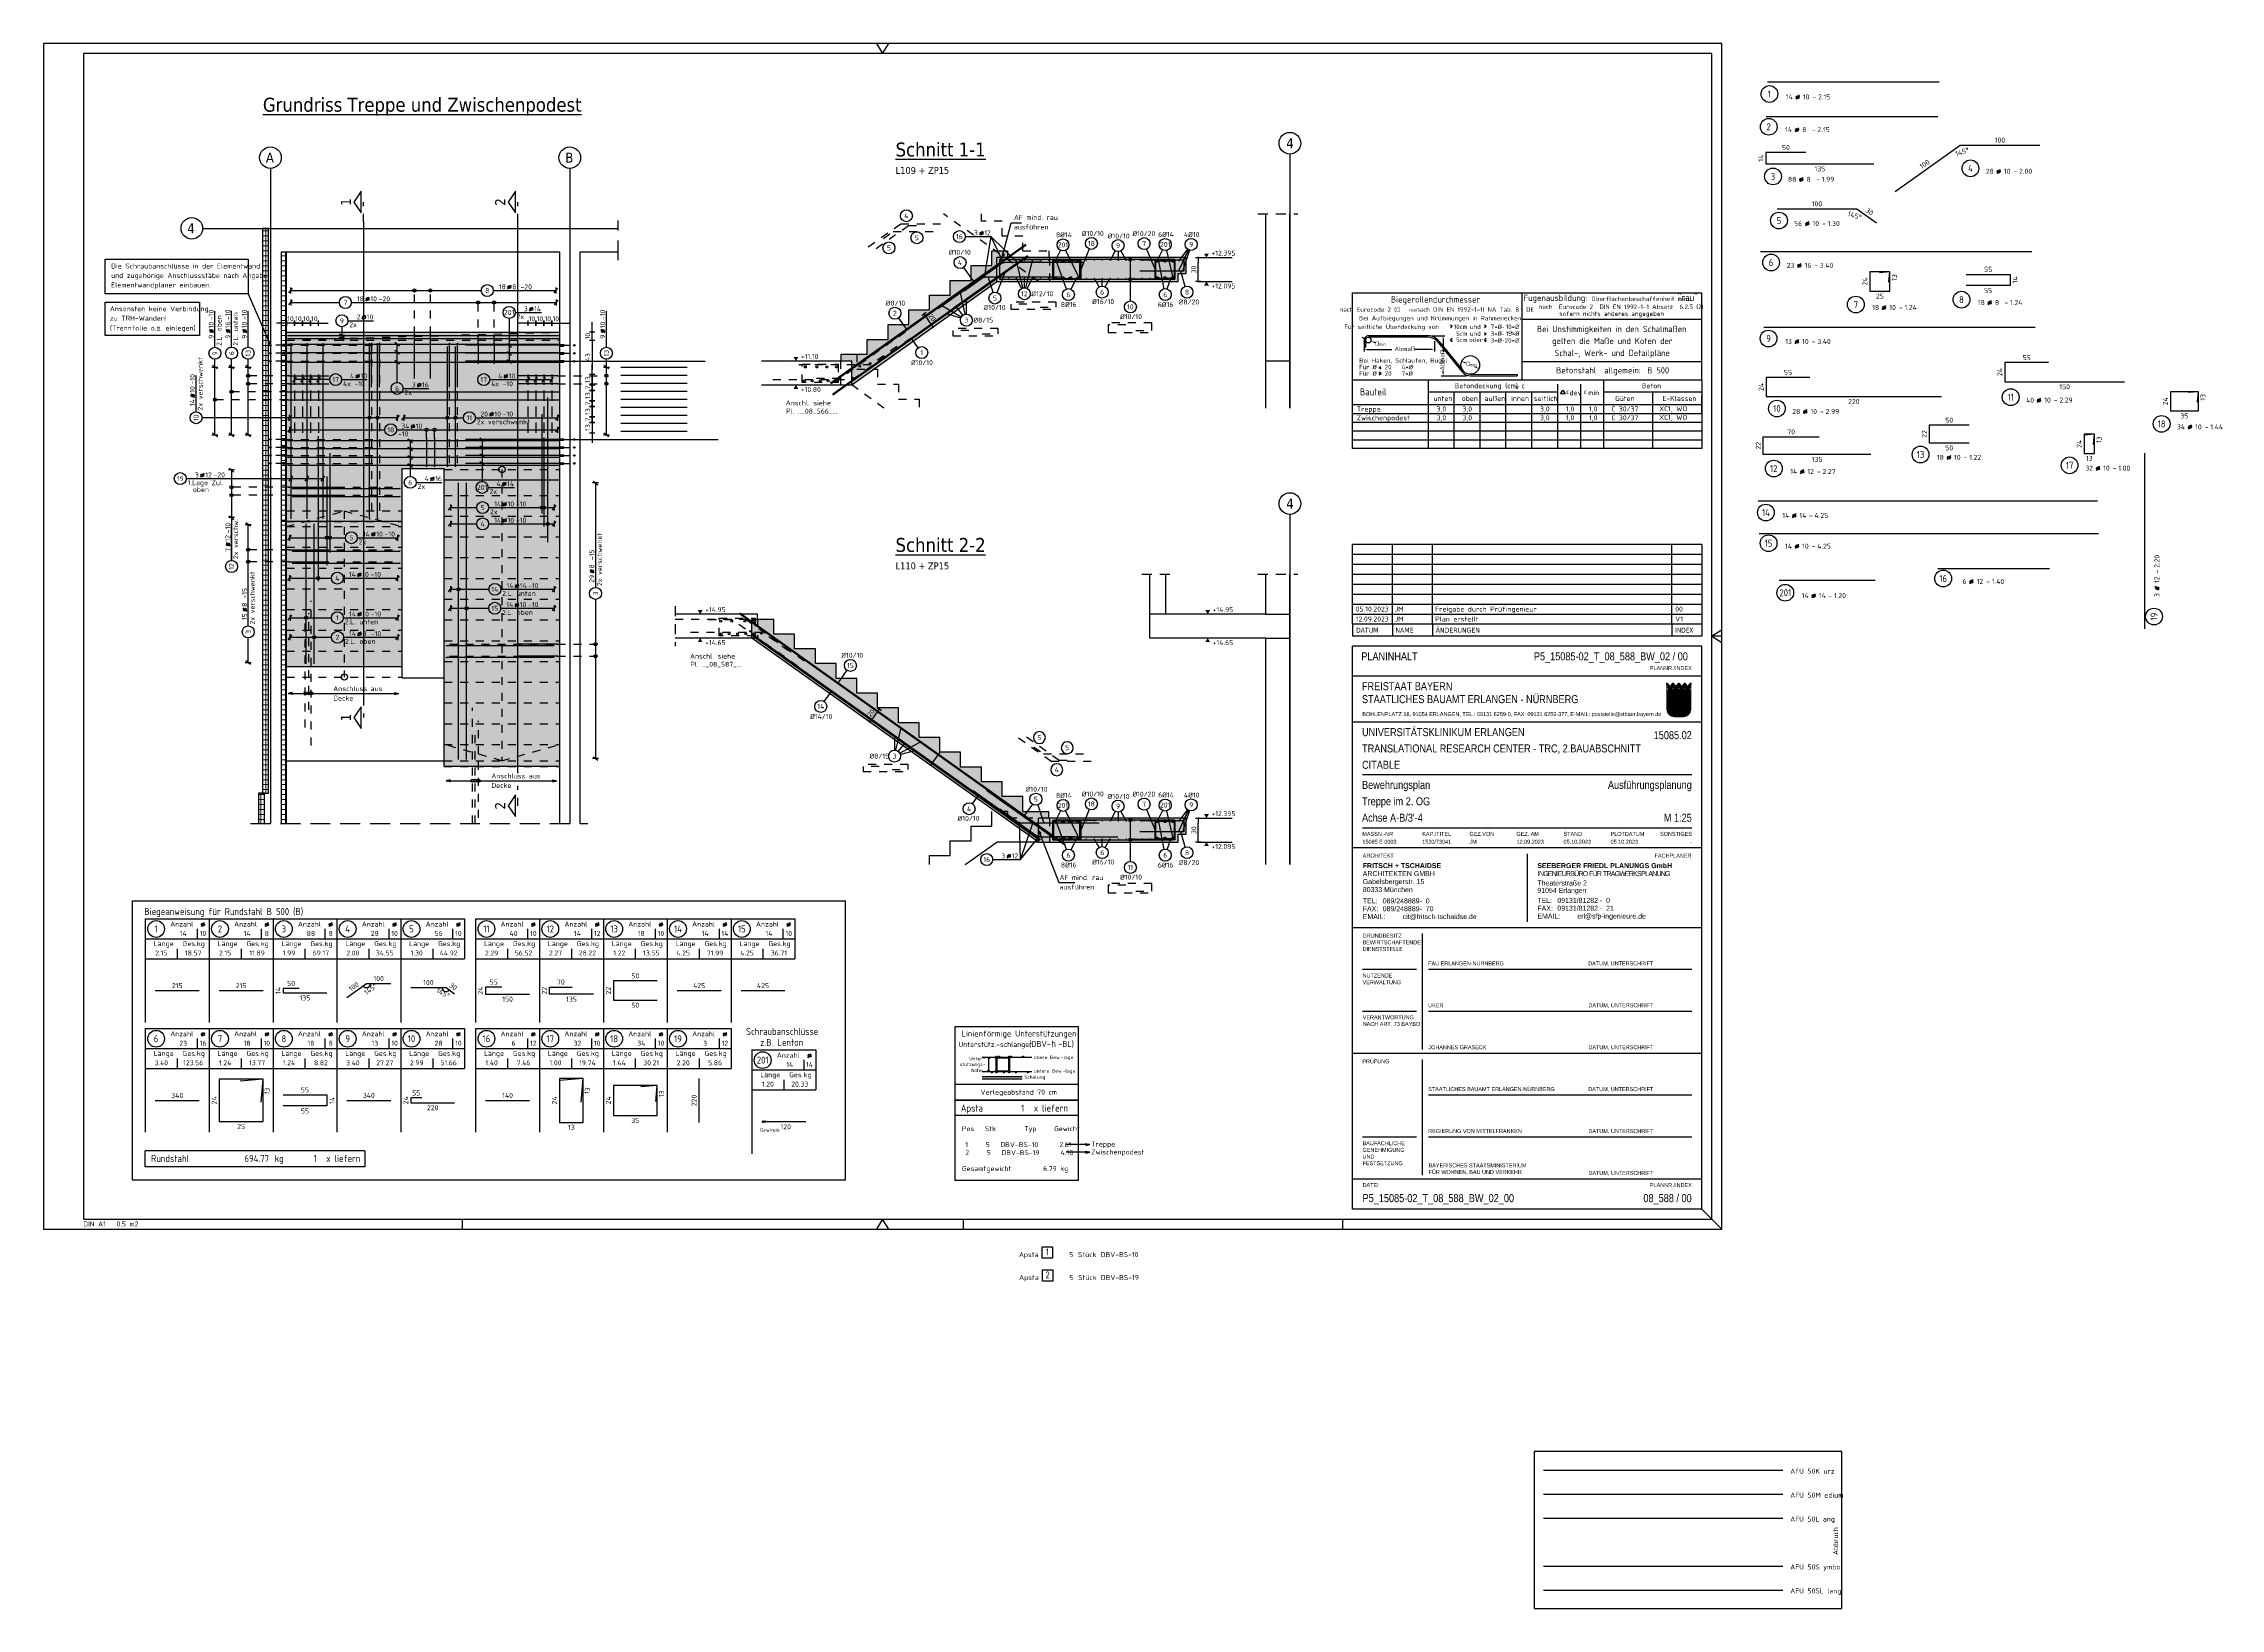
# Model space of a CAD drawing. Extents: x 0 to 27.3, y -4.8 to 14.9.
import ezdxf
from ezdxf.enums import TextEntityAlignment as Align

# ---------------------------------------------------------------- set-up
doc = ezdxf.new("R2010")
doc.units = 0
doc.header["$LTSCALE"] = 0.25
for name, pattern in [('AUSGEZOGEN', [1000.01, 1000, 0.01]), ('DOT', [0.175, 0.05, -0.125]), ('GESTRICHELT', [0.75, 0.5, -0.25]), ('GESTRICHELTX2', [1.5, 1, -0.5]), ('HIDDEN', [0.375, 0.25, -0.125]), ('HIDDEN2', [0.187, 0.125, -0.062]), ('PUNKT', [0.175, 0.05, -0.125]), ('STRICHPUNKT2', [0.55, 0.25, -0.125, 0.05, -0.125]), ('VERDECKT', [0.375, 0.25, -0.125])]:
    doc.linetypes.add(name, pattern=pattern)
for name, color, linetype in [('40 A Plankopf Text F+T', 7, 'Continuous'), ('ACHSEN', 7, 'Continuous'), ('AFU', 7, 'Continuous'), ('APS', 7, 'Continuous'), ('BET-ANS', 7, 'Continuous'), ('BET-SCHN', 6, 'Continuous'), ('BETON', 7, 'Continuous'), ('DRUEBER', 7, 'Continuous'), ('grau_dunkel', 7, 'Continuous'), ('grau_hell', 7, 'Continuous'), ('grau_mittel', 7, 'Continuous'), ('HILFE', 7, 'Continuous'), ('koten', 7, 'Continuous'), ('LENTON', 7, 'Continuous'), ('MASSE', 7, 'Continuous'), ('MAT', 7, 'Continuous'), ('OBJEKT', 7, 'Continuous'), ('RAHMEN', 7, 'Continuous'), ('RND', 7, 'Continuous'), ('RND-1', 7, 'Continuous'), ('RND_BILD', 7, 'Continuous'), ('SCHNITTE', 7, 'Continuous'), ('SFP_Achsen', 7, 'Continuous'), ('STEMPEL', 7, 'Continuous'), ('TEXT', 7, 'Continuous'), ('VERDECKT', 7, 'Continuous')]:
    doc.layers.add(name, color=color, linetype=linetype)
doc.layers.add('NOPLOT', color=7, linetype='Continuous', plot=False)
doc.layers.add('zila_01_rb_02_stb-fertig_05_schraff', color=144, linetype='Continuous', lineweight=9)
doc.styles.add('ERSTELLTER_STIL_3', font='arial.ttf')
doc.styles.add('ERSTELLTER_STIL_4', font='arialbd.ttf')
doc.styles.add('helv', font='tahoma.ttf')
doc.styles.add('liste', font='isocp-e.shx')
doc.styles.add('plankopf_ArialN', font='ARIALN.TTF')
doc.styles.add('txt', font='isocp.shx')
doc.linetypes.add('ABBRUCH', pattern='A,0.15,-0.15,["x",Standard,S=0.07,R=0,X=-0.1,Y=-0.0238],-0.005', length=0.305)
doc.linetypes.add('AFU_50K', pattern='A,0.15,["/",Standard,S=0.2,R=0,X=-0.01,Y=-0.1],0.07,["/",Standard,S=0.2,R=0,X=-0.01,Y=-0.1],0.15', length=0.37)
doc.linetypes.add('AFU_50L', pattern='A,0.75,["/",Standard,S=0.2,R=0,X=-0.01,Y=-0.1],0.07,["/",Standard,S=0.2,R=0,X=-0.01,Y=-0.1],0.75', length=1.57)
doc.linetypes.add('AFU_50M', pattern='A,0.45,["/",Standard,S=0.2,R=0,X=-0.01,Y=-0.1],0.07,["/",Standard,S=0.2,R=0,X=-0.01,Y=-0.1],0.45', length=0.97)
doc.linetypes.add('AFU_50S', pattern='A,0,-0.15,["/",Standard,S=0.2,R=0,X=-0.01,Y=-0.1],0,-0.07,["/",Standard,S=0.2,R=0,X=-0.01,Y=-0.1],-0.15', length=0.37)
doc.linetypes.add('AFU_50SL', pattern='A,0,-0.75,["/",Standard,S=0.2,R=0,X=-0.01,Y=-0.1],0,-0.07,["/",Standard,S=0.2,R=0,X=-0.01,Y=-0.1],-0.75', length=1.57)
doc.dimstyles.new('DOT_I', dxfattribs={"dimscale": 0.25, "dimtxt": 0.25, "dimasz": 0.25, "dimexe": 0.1, "dimexo": 0.3, "dimgap": 0.1, "dimtad": 1, "dimdec": 3, "dimzin": 3, "dimtxsty": 'txt', "dimblk": 'DOT', "dimblk1": 'DOT', "dimblk2": 'DOT', "dimsah": 1, "dimcen": 0.1, "dimse1": 1, "dimse2": 1, "dimazin": 0, "dimtfac": 1, "dimtdec": 4, "dimtix": 1, "dimtmove": 2, "dimatfit": 3, "dimfxl": 0, "dimtvp": 1, "dimtolj": 1, "dimtzin": 0, "dimarcsym": 0})
pattern_1 = [(0, (-322.07857, -163.97815), (8e-17, 0.254), [])]

# ---------------------------------------------------------------- blocks, each defined once
blk = doc.blocks.new('DINA1')
at = {"layer": 'RAHMEN'}
for p, q in [((0, 59.4), (0, 0)), ((84.1, 59.4), (0, 59.4)), ((84.1, 0), (84.1, 59.4)), ((0, 0), (84.1, 0))]:
    blk.add_line(p, q, dxfattribs=at)
at = {"layer": 'RAHMEN', "color": 7, "linetype": 'Continuous'}
for p, q in [((41.74, 59.4), (42.05, 58.9)), ((42.05, 58.9), (42.36, 59.4)), ((84.1, 30.01), (83.6, 29.7)), ((83.6, 29.7), (84.1, 29.39)), ((42.05, 0.5), (41.74, 0)), ((42.36, 0), (42.05, 0.5))]:
    blk.add_line(p, q, dxfattribs=at)
at = {"layer": 'RAHMEN', "color": 5}
for p, q in [((2, 58.9), (2, 0.5)), ((83.6, 58.9), (2, 58.9)), ((83.6, 0.5), (83.6, 58.9)), ((2, 0.5), (83.6, 0.5))]:
    blk.add_line(p, q, dxfattribs=at)
at = {"layer": 'RAHMEN', "color": 7}
for p, q in [((21, 0), (21, 0.5)), ((46.1, 0), (46.1, 0.5)), ((65.1, 0.5), (65.1, 0))]:
    blk.add_line(p, q, dxfattribs=at)
at = {"layer": 'RAHMEN', "color": 7, "style": 'txt'}
blk.add_text('DIN A1   0.5 m2', height=0.25, dxfattribs=at).set_placement((1.99, 0.13))
blk = doc.blocks.new('Bundeslandwappen')
at = {"lineweight": 9, "true_color": 0xffffff}
for points in [[(-5.8, 16.5), (-6, 16.5), (-6, 16.3), (-5.8, 16.3)], [(-5.1, 15.7), (-5.3, 15.7), (-5.3, 15.5), (-5.1, 15.5)], [(-3.5, 15.7), (-3.7, 15.7), (-3.7, 15.5), (-3.5, 15.5)], [(-2.8, 16.5), (-3, 16.5), (-3, 16.3), (-2.8, 16.3)], [(-2.2, 15.7), (-2.4, 15.7), (-2.4, 15.5), (-2.2, 15.5)], [(-0.6, 15.7), (-0.8, 15.7), (-0.8, 15.5), (-0.6, 15.5)], [(0.1, 16.5), (-0.1, 16.5), (-0.1, 16.3), (0.1, 16.3)], [(0.8, 15.7), (0.6, 15.7), (0.6, 15.5), (0.8, 15.5)], [(2.4, 15.7), (2.2, 15.7), (2.2, 15.5), (2.4, 15.5)], [(3, 16.5), (2.8, 16.5), (2.8, 16.3), (3, 16.3)], [(3.7, 15.7), (3.5, 15.7), (3.5, 15.5), (3.7, 15.5)], [(5.3, 15.7), (5.1, 15.7), (5.1, 15.5), (5.3, 15.5)], [(6, 16.5), (5.8, 16.5), (5.8, 16.3), (6, 16.3)]]:
    blk.add_hatch(color=7, dxfattribs=at).paths.add_polyline_path(points)
at = {"true_color": 0xffffff}
for points in [[(-5.3, 12.6), (-5.7, 12.6), (-5.7, 12.2), (-5.1, 12)], [(-1.4, 10.7), (-5.1, 12), (-3.6, 8.4), (0.1, 7.1)], [(0.9, 12.6), (-2.2, 12.6), (-1.4, 10.7), (2.2, 9.4)], [(4, 12.6), (1.7, 12.6), (4.4, 11.6)], [(5.7, 11.2), (4.4, 11.6), (5.7, 8.5)], [(-3.6, 8.4), (-5.7, 9.2), (-5.7, 6.2), (-2.1, 4.9)], [(-5.7, 6.1), (-5.7, 3.7, 0.041392), (-5.7, 3.1), (-4.2, 2.6)], [(-0.6, 1.3), (-4.2, 2.6), (-3.3, 0.4, 0.073774), (-2.3, 0.3), (-0.1, 0.3)], [(1.6, 3.6), (-2.1, 4.9), (-0.6, 1.3), (2.4, 0.3, 0.043654), (2.9, 0.4)], [(3.7, 5.8), (0.1, 7.1), (1.6, 3.6), (5.2, 2.3)], [(5.7, 8.1), (2.2, 9.4), (3.7, 5.8), (5.7, 5.1)]]:
    blk.add_hatch(color=7, dxfattribs=at).paths.add_polyline_path(points)
at = {"lineweight": 9}
h = blk.add_hatch(dxfattribs=at)
h.set_pattern_fill('ANSI31', color=256, scale=0.08, angle=315, style=0)
h.set_pattern_definition(pattern_1)
h.paths.add_polyline_path([(-5.1, 12), (-5.7, 12.2), (-5.7, 9.2), (-3.6, 8.4)])
h = blk.add_hatch(dxfattribs=at)
h.set_pattern_fill('ANSI31', color=256, scale=0.08, angle=315, style=0)
h.set_pattern_definition(pattern_1)
h.paths.add_polyline_path([(-2.2, 12.6), (-5.3, 12.6), (-5.1, 12), (-1.4, 10.7)])
h = blk.add_hatch(dxfattribs=at)
h.set_pattern_fill('ANSI31', color=256, scale=0.08, angle=315, style=0)
h.set_pattern_definition(pattern_1)
h.paths.add_polyline_path([(4.4, 11.6), (1.7, 12.6), (0.9, 12.6), (2.2, 9.4), (5.7, 8.1), (5.7, 8.5)])
h = blk.add_hatch(dxfattribs=at)
h.set_pattern_fill('ANSI31', color=256, scale=0.08, angle=315, style=0)
h.set_pattern_definition(pattern_1)
h.paths.add_polyline_path([(5.7, 12.6), (4, 12.6), (4.4, 11.6), (5.7, 11.2)])
h = blk.add_hatch(dxfattribs=at)
h.set_pattern_fill('ANSI31', color=256, scale=0.08, angle=315, style=0)
h.set_pattern_definition(pattern_1)
h.paths.add_polyline_path([(-2.1, 4.9), (-5.7, 6.2), (-5.7, 6.1), (-4.2, 2.6), (-0.6, 1.3)])
h = blk.add_hatch(dxfattribs=at)
h.set_pattern_fill('ANSI31', color=256, scale=0.08, angle=315, style=0)
h.set_pattern_definition(pattern_1)
h.paths.add_polyline_path([(-4.2, 2.6), (-5.7, 3.1, 0.285055), (-3.3, 0.4)])
h = blk.add_hatch(dxfattribs=at)
h.set_pattern_fill('ANSI31', color=256, scale=0.08, angle=315, style=0)
h.set_pattern_definition(pattern_1)
h.paths.add_polyline_path([(0.1, 7.1), (-3.6, 8.4), (-2.1, 4.9), (1.6, 3.6)])
h = blk.add_hatch(dxfattribs=at)
h.set_pattern_fill('ANSI31', color=256, scale=0.08, angle=315, style=0)
h.set_pattern_definition(pattern_1)
h.paths.add_polyline_path([(2.2, 9.4), (-1.4, 10.7), (0.1, 7.1), (3.7, 5.8)])
h = blk.add_hatch(dxfattribs=at)
h.set_pattern_fill('ANSI31', color=256, scale=0.08, angle=315, style=0)
h.set_pattern_definition(pattern_1)
h.paths.add_polyline_path([(-0.6, 1.3), (-0.1, 0.3), (2.3, 0.3, 0.004354), (2.4, 0.3)])
h = blk.add_hatch(dxfattribs=at)
h.set_pattern_fill('ANSI31', color=256, scale=0.08, angle=315, style=0)
h.set_pattern_definition(pattern_1)
h.paths.add_polyline_path([(5.3, 2.1), (5.2, 2.3), (1.6, 3.6), (2.9, 0.4, 0.22704)])
h = blk.add_hatch(dxfattribs=at)
h.set_pattern_fill('ANSI31', color=256, scale=0.08, angle=315, style=0)
h.set_pattern_definition(pattern_1)
h.paths.add_polyline_path([(5.7, 5.1), (3.7, 5.8), (5.2, 2.3), (5.4, 2.2, 0.111178), (5.7, 3.7)])
for p, q in [((-6, 16.1), (-6, 3.7)), ((-6, 13.3), (6, 13.3)), ((-6, 12.9), (6, 12.9)), ((-5.7, 12.6), (-5.7, 3.7)), ((-5.7, 12.6), (5.7, 12.6)), ((-5.7, 12.2), (5.7, 8.1)), ((-5.6, 16.6), (-5.6, 16.7)), ((-5.6, 15), (-5.6, 15.2)), ((-5.3, 15.2), (-5.3, 15)), ((-4.7, 14.5), (-5.3, 14.5)), ((-5.3, 12.6), (-0.1, 0.3)), ((-4.1, 14.5), (-3.5, 14.5)), ((-3.5, 15.2), (-3.5, 15)), ((-3.4, 13.9), (-2.9, 14.2)), ((-2.9, 13.6), (-3.4, 13.9)), ((-3.2, 16.6), (-3.2, 16.7)), ((-3.2, 15), (-3.2, 15.2)), ((-2.9, 15.6), (-2.9, 14.5)), ((-2.9, 14.2), (-2.5, 13.9)), ((-2.5, 13.9), (-2.9, 13.6)), ((-2.7, 16.6), (-2.7, 16.7)), ((-2.7, 15), (-2.7, 15.2)), ((-2.4, 15.2), (-2.4, 15)), ((-1.7, 14.5), (-2.3, 14.5)), ((-2.2, 12.6), (2.9, 0.4)), ((-1.2, 14.5), (-0.6, 14.5)), ((-0.5, 15.2), (-0.5, 15)), ((0, 14.2), (-0.4, 13.9)), ((-0.4, 13.9), (0, 13.6)), ((-0.3, 16.6), (-0.2, 16.7)), ((-0.2, 15), (-0.2, 15.2)), ((0, 15.6), (0, 14.5)), ((0.4, 13.9), (0, 14.2)), ((0, 13.6), (0.4, 13.9)), ((0.3, 16.6), (0.2, 16.7)), ((0.2, 15), (0.2, 15.2)), ((0.5, 15.2), (0.5, 15)), ((1.2, 14.5), (0.6, 14.5)), ((0.9, 12.6), (5.3, 2.1)), ((1.7, 14.5), (2.3, 14.5)), ((1.7, 12.6), (5.7, 11.2)), ((2.4, 15.2), (2.4, 15)), ((2.9, 14.2), (2.5, 13.9)), ((2.5, 13.9), (2.9, 13.6)), ((2.7, 16.6), (2.7, 16.7)), ((2.7, 15), (2.7, 15.2)), ((2.9, 15.6), (2.9, 14.5)), ((3.4, 13.9), (2.9, 14.2)), ((2.9, 13.6), (3.4, 13.9)), ((3.2, 16.6), (3.2, 16.7)), ((3.2, 15), (3.2, 15.2)), ((3.5, 15.2), (3.5, 15)), ((4.1, 14.5), (3.5, 14.5)), ((4, 12.6), (5.7, 8.5)), ((4.7, 14.5), (5.3, 14.5)), ((5.3, 15.2), (5.3, 15)), ((5.6, 16.6), (5.6, 16.7)), ((5.6, 15), (5.6, 15.2)), ((5.7, 3.7), (5.7, 12.6)), ((6, 3.7), (6, 16.1)), ((-5.7, 9.2), (5.7, 5.1)), ((-5.7, 6.2), (5.4, 2.2)), ((-5.7, 6.1), (-3.3, 0.4)), ((-5.7, 3.1), (2.4, 0.3)), ((-2.3, 0.3), (2.3, 0.3)), ((-2.3, 0), (2.3, 0))]:
    blk.add_line(p, q, dxfattribs=at)
for points in [[(-5.8, 16.3), (-6, 16.3), (-6, 16.5), (-5.8, 16.5)], [(-5.1, 15.5), (-5.3, 15.5), (-5.3, 15.7), (-5.1, 15.7)], [(-4.1, 13.7), (-4.8, 13.7), (-4.8, 14.1), (-4.1, 14.1)], [(-3.7, 15.5), (-3.5, 15.5), (-3.5, 15.7), (-3.7, 15.7)], [(-2.8, 16.3), (-3, 16.3), (-3, 16.5), (-2.8, 16.5)], [(-2.2, 15.5), (-2.4, 15.5), (-2.4, 15.7), (-2.2, 15.7)], [(-1.8, 13.7), (-1, 13.7), (-1, 14.1), (-1.8, 14.1)], [(-0.8, 15.5), (-0.6, 15.5), (-0.6, 15.7), (-0.8, 15.7)], [(0.1, 16.3), (-0.1, 16.3), (-0.1, 16.5), (0.1, 16.5)], [(0.8, 15.5), (0.6, 15.5), (0.6, 15.7), (0.8, 15.7)], [(1.8, 13.7), (1, 13.7), (1, 14.1), (1.8, 14.1)], [(2.2, 15.5), (2.4, 15.5), (2.4, 15.7), (2.2, 15.7)], [(3, 16.3), (2.8, 16.3), (2.8, 16.5), (3, 16.5)], [(3.7, 15.5), (3.5, 15.5), (3.5, 15.7), (3.7, 15.7)], [(4.1, 13.7), (4.8, 13.7), (4.8, 14.1), (4.1, 14.1)], [(5.1, 15.5), (5.3, 15.5), (5.3, 15.7), (5.1, 15.7)], [(5.8, 16.3), (6, 16.3), (6, 16.5), (5.8, 16.5)]]:
    blk.add_lwpolyline(points, close=True, dxfattribs=at)
for centre in [(-5.3, 13.9), (-3.7, 13.9), (-2.2, 13.9), (-0.7, 13.9), (0.7, 13.9), (2.2, 13.9), (3.7, 13.9), (5.3, 13.9)]:
    blk.add_circle(centre, 0.123, dxfattribs=at)
for centre, radius, start, end in [((-5.9, 16.5), 0.362, 44.6681, 253.1183), ((-5.7, 16.7), 0.05, 6.6615, 44.6681), ((-5.6, 16.6), 0.05, 186.6615, 265.6209), ((-5.6, 16.3), 0.281, 346.0232, 85.6209), ((-5.4, 16), 0.179, 74.7883, 15.1356), ((-5.5, 15.2), 0.157, 3.2756, 179.5521), ((-5.2, 15), 0.453, 182.8328, 261.3043), ((-5.4, 16.2), 0.05, 254.7883, 346.0232), ((-5.2, 16), 0.05, 93.0633, 195.1356), ((-5.3, 15.2), 0.191, 249.6358, 3.0857), ((-5.2, 15.9), 0.224, 350.9542, 93.0633), ((-5, 15.2), 0.05, 82.9467, 183.0857), ((-5, 15.5), 0.249, 262.9467, 77.8855), ((-4.9, 15.8), 0.05, 170.9542, 257.8855), ((-4.6, 14.9), 0.224, 71.4, 0), ((-4.7, 14.9), 0.312, 275.9649, 353.9773), ((-4.4, 15.2), 0.208, 317.0775, 222.9225), ((-4.2, 14.9), 0.224, 180, 108.6), ((-4.1, 14.9), 0.312, 186.0227, 264.0351), ((-3.8, 15.5), 0.249, 102.1145, 277.0533), ((-3.9, 15.8), 0.05, 282.1145, 9.0458), ((-3.6, 15.9), 0.224, 86.9367, 189.0458), ((-3.8, 15.2), 0.05, 356.9143, 97.0533), ((-3.5, 15.2), 0.191, 176.9143, 290.3642), ((-3.4, 16), 0.179, 164.8644, 105.2117), ((-3.6, 16), 0.05, 344.8644, 86.9367), ((-3.2, 16.3), 0.281, 94.3791, 193.9768), ((-3.4, 16.2), 0.05, 193.9768, 285.2117), ((-3.3, 15.2), 0.157, 0.4479, 176.7244), ((-3.6, 15), 0.453, 278.6957, 357.1672), ((-2.9, 16.6), 0.264, 24.0166, 155.3409), ((-3.1, 16.7), 0.05, 155.2288, 173.3385), ((-3.2, 16.6), 0.05, 274.3791, 353.3385), ((-2.7, 16.7), 0.05, 6.6615, 24.0166), ((-2.6, 16.6), 0.05, 186.6615, 265.6209), ((-2.5, 16), 0.179, 74.7883, 15.1356), ((-2.6, 15.2), 0.157, 3.2756, 179.5521), ((-2.3, 15), 0.453, 182.8328, 261.3043), ((-2.7, 16.3), 0.281, 346.0232, 85.6209), ((-2.4, 16.2), 0.05, 254.7883, 346.0232), ((-2.3, 15.2), 0.191, 249.6358, 3.0857), ((-2.3, 15.9), 0.224, 350.9542, 93.0633), ((-2.3, 16), 0.05, 93.0633, 195.1356), ((-2.1, 15.5), 0.249, 262.9467, 77.8855), ((-2.1, 15.2), 0.05, 82.9467, 183.0857), ((-2, 15.8), 0.05, 170.9542, 257.8855), ((-1.7, 14.9), 0.224, 71.4, 0), ((-1.5, 15.2), 0.208, 317.0775, 222.9225), ((-1.8, 14.9), 0.312, 275.9649, 353.9773), ((-1.2, 14.9), 0.224, 180, 108.6), ((-1.2, 14.9), 0.312, 186.0227, 264.0351), ((-0.9, 15.5), 0.249, 102.1145, 277.0533), ((-0.7, 15.9), 0.224, 86.9367, 189.0458), ((-0.9, 15.8), 0.05, 282.1145, 9.0458), ((-0.8, 15.2), 0.05, 356.9143, 97.0533), ((-0.6, 15.2), 0.191, 176.9143, 290.3642), ((-0.7, 16), 0.05, 344.8644, 86.9367), ((-0.3, 16.3), 0.281, 94.3791, 193.9768), ((-0.4, 16), 0.179, 164.8644, 105.2117), ((-0.5, 16.2), 0.05, 193.9768, 285.2117), ((-0.7, 15), 0.453, 278.6957, 357.1672), ((-0.4, 15.2), 0.157, 0.4479, 176.7244), ((-0.3, 16.6), 0.05, 274.3791, 353.3385), ((0, 16.6), 0.264, 24.0166, 155.3409), ((-0.2, 16.7), 0.05, 155.2288, 173.3385), ((0.2, 16.7), 0.05, 6.6615, 24.0166), ((0.4, 15.2), 0.157, 3.2756, 179.5521), ((0.7, 15), 0.453, 182.8328, 261.3043), ((0.3, 16.6), 0.05, 186.6615, 265.6209), ((0.3, 16.3), 0.281, 346.0232, 85.6209), ((0.4, 16), 0.179, 74.7883, 15.1356), ((0.5, 16.2), 0.05, 254.7883, 346.0232), ((0.6, 15.2), 0.191, 249.6358, 3.0857), ((0.7, 16), 0.05, 93.0633, 195.1356), ((0.7, 15.9), 0.224, 350.9542, 93.0633), ((0.8, 15.2), 0.05, 82.9467, 183.0857), ((0.9, 15.5), 0.249, 262.9467, 77.8855), ((0.9, 15.8), 0.05, 170.9542, 257.8855), ((1.2, 14.9), 0.224, 71.4, 0), ((1.2, 14.9), 0.312, 275.9649, 353.9773), ((1.5, 15.2), 0.208, 317.0775, 222.9225), ((1.7, 14.9), 0.224, 180, 108.6), ((1.8, 14.9), 0.312, 186.0227, 264.0351), ((2.1, 15.5), 0.249, 102.1145, 277.0533), ((2.3, 15.9), 0.224, 86.9367, 189.0458), ((2, 15.8), 0.05, 282.1145, 9.0458), ((2.1, 15.2), 0.05, 356.9143, 97.0533), ((2.3, 15.2), 0.191, 176.9143, 290.3642), ((2.5, 16), 0.179, 164.8644, 105.2117), ((2.3, 16), 0.05, 344.8644, 86.9367), ((2.3, 15), 0.453, 278.6957, 357.1672), ((2.7, 16.3), 0.281, 94.3791, 193.9768), ((2.4, 16.2), 0.05, 193.9768, 285.2117), ((2.6, 15.2), 0.157, 0.4479, 176.7244), ((2.6, 16.6), 0.05, 274.3791, 353.3385), ((2.9, 16.6), 0.264, 24.0166, 155.3409), ((2.7, 16.7), 0.05, 155.2288, 173.3385), ((3.1, 16.7), 0.05, 6.6615, 24.0166), ((3.2, 16.6), 0.05, 186.6615, 265.6209), ((3.2, 16.3), 0.281, 346.0232, 85.6209), ((3.4, 16), 0.179, 74.7883, 15.1356), ((3.3, 15.2), 0.157, 3.2756, 179.5521), ((3.6, 15), 0.453, 182.8328, 261.3043), ((3.4, 16.2), 0.05, 254.7883, 346.0232), ((3.6, 16), 0.05, 93.0633, 195.1356), ((3.5, 15.2), 0.191, 249.6358, 3.0857), ((3.6, 15.9), 0.224, 350.9542, 93.0633), ((3.8, 15.2), 0.05, 82.9467, 183.0857), ((3.8, 15.5), 0.249, 262.9467, 77.8855), ((3.9, 15.8), 0.05, 170.9542, 257.8855), ((4.2, 14.9), 0.224, 71.4, 0), ((4.1, 14.9), 0.312, 275.9649, 353.9773), ((4.4, 15.2), 0.208, 317.0775, 222.9225), ((4.6, 14.9), 0.224, 180, 108.6), ((4.7, 14.9), 0.312, 186.0227, 264.0351), ((5, 15.5), 0.249, 102.1145, 277.0533), ((4.9, 15.8), 0.05, 282.1145, 9.0458), ((5.2, 15.9), 0.224, 86.9367, 189.0458), ((5, 15.2), 0.05, 356.9143, 97.0533), ((5.3, 15.2), 0.191, 176.9143, 290.3642), ((5.4, 16), 0.179, 164.8644, 105.2117), ((5.2, 16), 0.05, 344.8644, 86.9367), ((5.6, 16.3), 0.281, 94.3791, 193.9768), ((5.4, 16.2), 0.05, 193.9768, 285.2117), ((5.5, 15.2), 0.157, 0.4479, 176.7244), ((5.2, 15), 0.453, 278.6957, 357.1672), ((5.9, 16.5), 0.362, 286.8817, 135.3319), ((5.7, 16.7), 0.05, 135.3319, 173.3385), ((5.6, 16.6), 0.05, 274.3791, 353.3385), ((-2.3, 3.7), 3.7, 180, 270), ((-2.3, 3.7), 3.4, 180, 270), ((2.3, 3.7), 3.7, 270, 0), ((2.3, 3.7), 3.4, 270, 0)]:
    blk.add_arc(centre, radius, start, end, dxfattribs=at)
blk = doc.blocks.new('Plankopf_PU')
for p, q in [((-18.5, 25.4), (-18.5, 27.7)), ((-1, 27.7), (-18.5, 27.7)), ((-1, 27.7), (-18.5, 27.7)), ((-1, 25.4), (-1, 27.7)), ((-1, 25.4), (-18.5, 25.4)), ((-1, 25.4), (-18.5, 25.4)), ((-18.5, 19.1), (-18.5, 25.4)), ((-1, 19.1), (-1, 25.4)), ((-1.5, 22.75), (-18, 22.75)), ((-18, 20.1), (-1.5, 20.1)), ((-18.5, 15.1), (-18.5, 19.1)), ((-1, 19.1), (-18.5, 19.1)), ((-9.75, 18.8), (-9.75, 15.4)), ((-1, 15.1), (-1, 19.1)), ((-1, 15.1), (-18.5, 15.1)), ((-1, 15.1), (-18.5, 15.1)), ((-18.5, 8.8), (-18.5, 15.1)), ((-15, 9), (-15, 14.8)), ((-1, 8.8), (-1, 15.1)), ((-15.3, 13), (-18, 13)), ((-1.5, 13), (-14.7, 13)), ((-15.3, 10.9), (-18, 10.9)), ((-1.5, 10.9), (-14.7, 10.9)), ((-18.5, 2.5), (-18.5, 8.8)), ((-1, 8.8), (-18.5, 8.8)), ((-1, 2.5), (-1, 8.8)), ((-15, 2.7), (-15, 8.5)), ((-1.5, 6.7), (-14.7, 6.7)), ((-15.3, 4.6), (-18, 4.6)), ((-1.5, 4.6), (-14.7, 4.6)), ((-1, 2.5), (-18.5, 2.5)), ((-18.5, 1), (-18.5, 2.5)), ((-1, 2.5), (-18.5, 2.5)), ((-1, 1), (-1, 2.5)), ((-1, 1), (-18.5, 1))]:
    blk.add_line(p, q)
at = {"xscale": 0.1, "yscale": 0.1, "zscale": 0.1}
blk.add_blockref('Bundeslandwappen', (-2.15, 25.67), dxfattribs=at)
at = {"linetype": 'AUSGEZOGEN', "lineweight": 35, "style": 'plankopf_ArialN'}
for s, height, p in [('FREISTAAT BAYERN', 0.4, (-18.03, 27.4)), ('PRÜFUNG', 0.2, (-18.01, 8.5))]:
    blk.add_text(s, height=height, dxfattribs=at).set_placement(p, align=Align.TOP_LEFT)
blk.add_text('STAATLICHES BAUAMT ERLANGEN - NÜRNBERG', height=0.4, dxfattribs=at).set_placement((-18.03, 26.55), align=Align.MIDDLE_LEFT)
at = {"style": 'plankopf_ArialN'}
for s, p in [('BOHLENPLATZ 18, 91054 ERLANGEN, TEL.: 09131 6259-0, FAX: 09131 6259-377, E-MAIL: poststelle@stbaer.bayern.de', (-18.01, 25.7)), ('MASSN.-NR', (-18.01, 19.7)), ('KAP./TITEL', (-15.01, 19.7)), ('GEZ.VON', (-12.64, 19.7)), ('GEZ. AM', (-10.29, 19.7)), ('STAND', (-7.93, 19.7)), ('PLOTDATUM', (-5.57, 19.7)), ('FAU ERLANGEN-NÜRNBERG', (-14.71, 13.21)), ('DATUM, UNTERSCHRIFT', (-6.69, 13.21)), ('UKER', (-14.71, 11.11)), ('DATUM, UNTERSCHRIFT', (-6.68, 11.11)), ('JOHANNES GRASECK', (-14.7, 9.01)), ('DATUM, UNTERSCHRIFT', (-6.68, 9.01)), ('STAATLICHES BAUAMT ERLANGEN-NÜRNBERG', (-14.71, 6.91)), ('DATUM, UNTERSCHRIFT', (-6.69, 6.91)), ('REGIERUNG VON MITTELFRANKEN', (-14.71, 4.81)), ('DATUM, UNTERSCHRIFT', (-6.68, 4.81)), ('DATEI', (-18, 2.1)), ('DATUM, UNTERSCHRIFT', (-6.68, 2.71))]:
    blk.add_text(s, height=0.2, dxfattribs=at).set_placement(p)
for s, p in [('SONSTIGES', (-1.49, 19.7)), ('PLANNR./INDEX', (-1.5, 2.1))]:
    blk.add_text(s, height=0.2, dxfattribs=at).set_placement(p, align=Align.RIGHT)
at = {"linetype": 'AUSGEZOGEN', "lineweight": 35, "style": 'plankopf_ArialN'}
blk.add_text('ARCHITEKT', height=0.2, dxfattribs=at).set_placement((-17.99, 18.61))
blk.add_text('FACHPLANER', height=0.2, dxfattribs=at).set_placement((-1.52, 18.61), align=Align.RIGHT)
at = {"insert": (-5.57, 19.3), "char_height": 0.2, "attachment_point": 7, "style": 'plankopf_ArialN'}
blk.add_mtext('05.10.2023', dxfattribs=at)
at = {"char_height": 0.2, "attachment_point": 1, "style": 'plankopf_ArialN'}
for s, insert, width in [('GRUNDBESITZ\\PBEWIRTSCHAFTENDE DIENSTSTELLE', (-18, 14.8), 2.5), ('NUTZENDE^JVERWALTUNG', (-18, 12.8), 2.6984), ('VERANTWORTUNG  NACH ART. 73 BAYBO', (-17.99, 10.71), 2.6877), ('BAUFACHLICHE GENEHMIGUNG UND FESTSETZUNG', (-18, 4.4), 2.2311), ('BAYERISCHES STAATSMINISTERIUM ^JFÜR WOHNEN, BAU UND VERKEHR', (-14.69, 3.29), 9.2941)]:
    blk.add_mtext(s, dxfattribs=dict(at, insert=insert, width=width))
at = {"style": 'plankopf_ArialN'}
for tag, p in [('PROJEKTBEZEICHNUNGZ1', (-18.03, 24.58)), ('PROJEKTBEZEICHNUNGZ2', (-18.03, 23.76)), ('PROJEKTBEZEICHNUNGZ3', (-18.03, 22.94))]:
    blk.add_attdef(tag, text='', height=0.4, dxfattribs=at).set_placement(p, align=Align.BOTTOM_LEFT)
for tag, p in [('GEB.-NR', (-1.5, 24.95)), ('0.000X', (-1.51, 1.75))]:
    blk.add_attdef(tag, text='', height=0.4, dxfattribs=at).set_placement(p, align=Align.TOP_RIGHT)
for tag, p, height in [('PLANINHALTZ1', (-18.03, 22.06), 0.4), ('PLANINHALTZ2', (-18.03, 21.23), 0.4), ('PLANINHALTZ3', (-18.03, 20.41), 0.4), ('MASSN.-NR', (-18.01, 19.3), 0.2), ('KAPITEL/TITEL', (-15.01, 19.3), 0.2), ('GEZ_VON', (-12.64, 19.3), 0.2), ('GEZ_AM', (-10.29, 19.3), 0.2), ('STAND', (-7.93, 19.3), 0.2)]:
    blk.add_attdef(tag, p, '', height=height, dxfattribs=at)
for tag, height, p in [('PLANUNGSPHASE', 0.4, (-1.5, 22.06)), ('PROJEKTKATEGORIE', 0.4, (-1.5, 21.23)), ('MAßSTAB', 0.4, (-1.5, 20.41)), ('SONSTIGES', 0.2, (-1.5, 19.3))]:
    blk.add_attdef(tag, text='', height=height, dxfattribs=at).set_placement(p, align=Align.RIGHT)
at = {"layer": '40 A Plankopf Text F+T', "color": 7, "linetype": 'Continuous', "lineweight": 13, "char_height": 0.25, "attachment_point": 7}
for s, insert, style in [('\\A1;ARCHITEKTEN GMBH', (-17.99, 17.68), 'ERSTELLTER_STIL_3'), ('\\A1;Gabelsbergerstr. 15', (-17.99, 17.21), 'ERSTELLTER_STIL_3'), ('\\A1;FRITSCH + TSCHAIDSE ', (-17.99, 18.08), 'ERSTELLTER_STIL_4'), ('\\A1;SEEBERGER FRIEDL PLANUNGS GmbH', (-9.24, 18.08), 'ERSTELLTER_STIL_4'), ('\\A1;Theaterstraße 2', (-9.24, 17.21), 'ERSTELLTER_STIL_3'), ('\\A1;{\\T0.8;INGENIEURBÜRO FÜR TRAGWERKSPLANUNG}', (-9.24, 17.68), 'ERSTELLTER_STIL_3'), ('\\A1;80333 München', (-17.99, 16.88), 'ERSTELLTER_STIL_3'), ('\\A1;91054 Erlangen', (-9.24, 16.77), 'ERSTELLTER_STIL_3')]:
    blk.add_mtext(s, dxfattribs=dict(at, insert=insert, style=style))
at = {"layer": '40 A Plankopf Text F+T', "color": 7, "linetype": 'Continuous', "lineweight": 13, "char_height": 0.25, "attachment_point": 7, "line_spacing_factor": 0.945293, "style": 'ERSTELLTER_STIL_3'}
for s, insert in [('\\A1;TEL: ^I089/248889-  0\\PFAX: ^I089/248889-  70\\PEMAIL: ^Icit@fritsch-tschaidse.de', (-17.99, 15.48)), ('\\A1;TEL: ^I09131/81282 -  0\\PFAX: ^I09131/81282 -  21\\PEMAIL: ^Ierl@sfp-ingenieure.de', (-9.24, 15.48))]:
    blk.add_mtext(s, dxfattribs=dict(at, insert=insert))
blk = doc.blocks.new('Plankopf-ER')
at = {"layer": 'RAHMEN', "color": 7, "linetype": 'Continuous'}
for p, q in [((-0.5, 4.6), (-18, 4.6)), ((-18, 4.1), (-18, 4.6)), ((-16, 4.1), (-16, 4.6)), ((-14, 4.1), (-14, 4.6)), ((-2, 4.1), (-2, 4.6)), ((-0.5, 4.6), (-0.5, 4.1)), ((-0.5, 4.1), (-18, 4.1)), ((-18, 3.6), (-18, 4.1)), ((-0.5, 3.6), (-18, 3.6)), ((-18, 3.1), (-18, 3.6)), ((-16, 3.6), (-16, 4.1)), ((-16, 3.1), (-16, 3.6)), ((-14, 3.6), (-14, 4.1)), ((-14, 3.1), (-14, 3.6)), ((-2, 3.6), (-2, 4.1)), ((-2, 3.1), (-2, 3.6)), ((-0.5, 4.1), (-0.5, 3.6)), ((-0.5, 3.6), (-0.5, 3.1)), ((-0.5, 3.1), (-18, 3.1)), ((-18, 2.6), (-18, 3.1)), ((-0.5, 2.6), (-18, 2.6)), ((-18, 2.1), (-18, 2.6)), ((-16, 2.6), (-16, 3.1)), ((-16, 2.1), (-16, 2.6)), ((-14, 2.6), (-14, 3.1)), ((-14, 2.1), (-14, 2.6)), ((-2, 2.6), (-2, 3.1)), ((-2, 2.1), (-2, 2.6)), ((-0.5, 3.1), (-0.5, 2.6)), ((-0.5, 2.6), (-0.5, 2.1)), ((-0.5, 2.1), (-18, 2.1)), ((-18, 1.6), (-18, 2.1)), ((-0.5, 1.6), (-18, 1.6)), ((-18, 1.1), (-18, 1.6)), ((-0.5, 1.1), (-18, 1.1)), ((-18, 0.6), (-18, 1.1)), ((-16, 1.6), (-16, 2.1)), ((-16, 1.1), (-16, 1.6)), ((-16, 0.6), (-16, 1.1)), ((-14, 1.6), (-14, 2.1)), ((-14, 1.1), (-14, 1.6)), ((-14, 0.6), (-14, 1.1)), ((-2, 1.6), (-2, 2.1)), ((-2, 1.1), (-2, 1.6)), ((-2, 0.6), (-2, 1.1)), ((-0.5, 2.1), (-0.5, 1.6)), ((-0.5, 1.6), (-0.5, 1.1)), ((-0.5, 1.1), (-0.5, 0.6)), ((-0.5, 0.6), (-18, 0.6)), ((-18, 0.6), (-18, 0)), ((-0.5, 0), (-18, 0)), ((-16, 0.6), (-16, 0)), ((-14, 0.6), (-14, 0)), ((-2, 0.6), (-2, 0)), ((-0.5, 0.6), (-0.5, 0))]:
    blk.add_line(p, q, dxfattribs=at)
at = {"layer": 'RAHMEN', "color": 7, "linetype": 'Continuous', "style": 'txt'}
for tag, p in [('INDEX-D8', (-17.84, 4.24)), ('INDEX-N8', (-15.88, 4.24)), ('INDEX-X8', (-13.86, 4.24)), ('INDEX8', (-1.83, 4.24)), ('INDEX-D7', (-17.84, 3.74)), ('INDEX-D6', (-17.84, 3.24)), ('INDEX-N7', (-15.88, 3.74)), ('INDEX-N6', (-15.88, 3.24)), ('INDEX-X7', (-13.86, 3.74)), ('INDEX-X6', (-13.86, 3.24)), ('INDEX7', (-1.83, 3.74)), ('INDEX6', (-1.83, 3.24)), ('INDEX-D5', (-17.84, 2.74)), ('INDEX-D4', (-17.84, 2.24)), ('INDEX-N5', (-15.88, 2.74)), ('INDEX-N4', (-15.88, 2.24)), ('INDEX-X5', (-13.86, 2.74)), ('INDEX-X4', (-13.86, 2.24)), ('INDEX5', (-1.83, 2.74)), ('INDEX4', (-1.83, 2.24)), ('INDEX-D3', (-17.84, 1.74)), ('INDEX-D2', (-17.84, 1.24)), ('INDEX-N3', (-15.88, 1.74)), ('INDEX-N2', (-15.88, 1.24)), ('INDEX-X3', (-13.86, 1.74)), ('INDEX-X2', (-13.86, 1.24)), ('INDEX3', (-1.83, 1.74)), ('INDEX2', (-1.83, 1.24)), ('INDEX-D1', (-17.84, 0.74)), ('INDEX-N1', (-15.88, 0.74)), ('INDEX-X1', (-13.86, 0.74)), ('INDEX1', (-1.83, 0.74))]:
    blk.add_attdef(tag, p, '', height=0.25, dxfattribs=at)
at = {"layer": 'STEMPEL', "color": 7, "linetype": 'Continuous', "style": 'helv'}
for s, p in [('DATUM', (-17.83, 0.18)), ('NAME', (-15.85, 0.18)), ('ÄNDERUNGEN', (-13.83, 0.18))]:
    blk.add_text(s, height=0.25, dxfattribs=at).set_placement(p)
at = {"layer": 'STEMPEL', "color": 7, "linetype": 'Continuous', "style": 'helv', "width": 0.8}
blk.add_text('INDEX', height=0.25, dxfattribs=at).set_placement((-1.83, 0.18))
blk = doc.blocks.new('okrd_o')
at = {"layer": 'koten', "color": 7, "linetype": 'Continuous'}
blk.add_solid([(-0.12, 0.2), (0.12, 0.2), (0, 0)], dxfattribs=at)
at = {"layer": 'koten', "style": 'txt'}
blk.add_attdef('OKRD', (0.25, 0.1), '', height=0.25, dxfattribs=at)
blk = doc.blocks.new('okrd_u')
at = {"layer": 'koten', "color": 7, "linetype": 'Continuous'}
blk.add_solid([(-0.12, -0.2), (0.12, -0.2), (0, 0)], dxfattribs=at)
at = {"layer": 'koten', "style": 'txt'}
blk.add_attdef('OKRD', (0.25, -0.35), '', height=0.25, dxfattribs=at)
blk = doc.blocks.new('SCHN-1')
at = {"layer": 'SCHNITTE', "color": 5, "linetype": 'Continuous'}
blk.add_lwpolyline([(0.54, 0.13), (0, 0.49), (-0.54, 0.13)], close=True, dxfattribs=at)
at = {"layer": 'SCHNITTE', "color": 6, "linetype": 'Continuous', "style": 'helv'}
blk.add_attdef('SCHN-1', text='', height=0.5, dxfattribs=at).set_placement((0, 0.64), align=Align.CENTER)
blk = doc.blocks.new('LEI_GRE')
at = {"layer": 'RND', "color": 7, "linetype": 'Continuous'}
for p, q in [((-0.09, -0.12), (0.09, 0.12)), ((0, 0.15), (0, -0.15))]:
    blk.add_line(p, q, dxfattribs=at)
blk = doc.blocks.new('RND_LEI')
at = {"layer": 'RND', "color": 7, "linetype": 'Continuous'}
blk.add_line((1.02, 0.07), (1.19, 0.27), dxfattribs=at)
for centre, radius in [((0, 0), 0.3), ((1.11, 0.17), 0.075)]:
    blk.add_circle(centre, radius, dxfattribs=at)
at = {"layer": 'RND', "color": 7, "linetype": 'Continuous', "style": 'txt'}
blk.add_attdef('POSL', text='', height=0.25, dxfattribs=at).set_placement((0, 0), align=Align.MIDDLE)
blk.add_attdef('ANZ', text='', height=0.25, dxfattribs=at).set_placement((0.93, 0.06), align=Align.RIGHT)
for tag, p in [('DUM', (1.25, 0.06)), ('ABSTD', (1.67, 0.06)), ('POSTXT', (0.37, -0.33))]:
    blk.add_attdef(tag, p, '', height=0.25, dxfattribs=at)
blk = doc.blocks.new('DOT')
at = {"layer": 'MASSE', "color": 7, "linetype": 'Continuous'}
for p, q in [((0, 0), (-1, 0)), ((0, 0.54), (0, -0.54))]:
    blk.add_line(p, q, dxfattribs=at)
at = {"layer": 'MASSE', "color": 7, "linetype": 'Continuous', "const_width": 0.2}
blk.add_lwpolyline([(-0.1, 0, 1), (0.1, 0, 1)], format="xyb", close=True, dxfattribs=at)
blk = doc.blocks.new('*D61')
at = {"layer": 'Defpoints', "color": 0, "linetype": 'AUSGEZOGEN', "transparency": 16777216}
for p in [(6.068, 11.347), (6.068, 11.347), (6.168, 11.347)]:
    blk.add_point(p, dxfattribs=at)
at = {"layer": 'MASSE', "color": 0, "linetype": 'AUSGEZOGEN', "lineweight": -2, "transparency": 16777216}
for p, q in [((6.005, 11.347), (5.943, 11.347)), ((6.168, 11.347), (6.068, 11.347)), ((6.23, 11.347), (6.293, 11.347))]:
    blk.add_line(p, q, dxfattribs=at)
at = {"layer": 'MASSE', "color": 0, "linetype": 'AUSGEZOGEN', "lineweight": -2, "transparency": 16777216, "xscale": 0.0625, "yscale": 0.0625, "zscale": 0.0625}
blk.add_blockref('DOT', (6.068, 11.347), dxfattribs=at)
at = {"layer": 'MASSE', "color": 0, "linetype": 'AUSGEZOGEN', "lineweight": -2, "transparency": 16777216, "xscale": 0.0625, "yscale": 0.0625, "zscale": 0.0625, "rotation": 180}
blk.add_blockref('DOT', (6.168, 11.347), dxfattribs=at)
at = {"layer": 'MASSE', "color": 0, "linetype": 'AUSGEZOGEN', "transparency": 16777216, "insert": (6.118, 11.403), "char_height": 0.0625, "attachment_point": 5, "style": 'txt'}
blk.add_mtext('\\A1;10', dxfattribs=at)
blk = doc.blocks.new('*D62')
at = {"layer": 'Defpoints', "color": 0, "linetype": 'AUSGEZOGEN', "transparency": 16777216}
for p in [(6.168, 11.347), (6.268, 11.347), (6.268, 11.347)]:
    blk.add_point(p, dxfattribs=at)
at = {"layer": 'MASSE', "color": 0, "linetype": 'AUSGEZOGEN', "lineweight": -2, "transparency": 16777216}
for p, q in [((6.105, 11.347), (6.043, 11.347)), ((6.168, 11.347), (6.268, 11.347)), ((6.33, 11.347), (6.393, 11.347))]:
    blk.add_line(p, q, dxfattribs=at)
at = {"layer": 'MASSE', "color": 0, "linetype": 'AUSGEZOGEN', "lineweight": -2, "transparency": 16777216, "xscale": 0.0625, "yscale": 0.0625, "zscale": 0.0625}
blk.add_blockref('DOT', (6.168, 11.347), dxfattribs=at)
at = {"layer": 'MASSE', "color": 0, "linetype": 'AUSGEZOGEN', "lineweight": -2, "transparency": 16777216, "xscale": 0.0625, "yscale": 0.0625, "zscale": 0.0625, "rotation": 180}
blk.add_blockref('DOT', (6.268, 11.347), dxfattribs=at)
at = {"layer": 'MASSE', "color": 0, "linetype": 'AUSGEZOGEN', "transparency": 16777216, "insert": (6.218, 11.403), "char_height": 0.0625, "attachment_point": 5, "style": 'txt'}
blk.add_mtext('\\A1;10', dxfattribs=at)
blk = doc.blocks.new('*D63')
at = {"layer": 'Defpoints', "color": 0, "linetype": 'AUSGEZOGEN', "transparency": 16777216}
for p in [(6.268, 11.347), (6.368, 11.347), (6.368, 11.347)]:
    blk.add_point(p, dxfattribs=at)
at = {"layer": 'MASSE', "color": 0, "linetype": 'AUSGEZOGEN', "lineweight": -2, "transparency": 16777216}
for p, q in [((6.205, 11.347), (6.143, 11.347)), ((6.268, 11.347), (6.368, 11.347)), ((6.43, 11.347), (6.493, 11.347))]:
    blk.add_line(p, q, dxfattribs=at)
at = {"layer": 'MASSE', "color": 0, "linetype": 'AUSGEZOGEN', "lineweight": -2, "transparency": 16777216, "xscale": 0.0625, "yscale": 0.0625, "zscale": 0.0625}
blk.add_blockref('DOT', (6.268, 11.347), dxfattribs=at)
at = {"layer": 'MASSE', "color": 0, "linetype": 'AUSGEZOGEN', "lineweight": -2, "transparency": 16777216, "xscale": 0.0625, "yscale": 0.0625, "zscale": 0.0625, "rotation": 180}
blk.add_blockref('DOT', (6.368, 11.347), dxfattribs=at)
at = {"layer": 'MASSE', "color": 0, "linetype": 'AUSGEZOGEN', "transparency": 16777216, "insert": (6.318, 11.403), "char_height": 0.0625, "attachment_point": 5, "style": 'txt'}
blk.add_mtext('\\A1;10', dxfattribs=at)
blk = doc.blocks.new('*D64')
at = {"layer": 'Defpoints', "color": 0, "linetype": 'AUSGEZOGEN', "transparency": 16777216}
for p in [(6.368, 11.347), (6.468, 11.347), (6.468, 11.347)]:
    blk.add_point(p, dxfattribs=at)
at = {"layer": 'MASSE', "color": 0, "linetype": 'AUSGEZOGEN', "lineweight": -2, "transparency": 16777216}
for p, q in [((6.305, 11.347), (6.243, 11.347)), ((6.368, 11.347), (6.468, 11.347)), ((6.53, 11.347), (6.593, 11.347))]:
    blk.add_line(p, q, dxfattribs=at)
at = {"layer": 'MASSE', "color": 0, "linetype": 'AUSGEZOGEN', "lineweight": -2, "transparency": 16777216, "xscale": 0.0625, "yscale": 0.0625, "zscale": 0.0625}
blk.add_blockref('DOT', (6.368, 11.347), dxfattribs=at)
at = {"layer": 'MASSE', "color": 0, "linetype": 'AUSGEZOGEN', "lineweight": -2, "transparency": 16777216, "xscale": 0.0625, "yscale": 0.0625, "zscale": 0.0625, "rotation": 180}
blk.add_blockref('DOT', (6.468, 11.347), dxfattribs=at)
at = {"layer": 'MASSE', "color": 0, "linetype": 'AUSGEZOGEN', "transparency": 16777216, "insert": (6.418, 11.403), "char_height": 0.0625, "attachment_point": 5, "style": 'txt'}
blk.add_mtext('\\A1;10', dxfattribs=at)
blk = doc.blocks.new('*D57')
at = {"layer": 'Defpoints', "color": 0, "linetype": 'AUSGEZOGEN', "transparency": 16777216}
for p in [(3.343, 11.347), (3.443, 11.347), (3.443, 11.347)]:
    blk.add_point(p, dxfattribs=at)
at = {"layer": 'MASSE', "color": 0, "linetype": 'AUSGEZOGEN', "lineweight": -2, "transparency": 16777216}
for p, q in [((3.28, 11.347), (3.218, 11.347)), ((3.343, 11.347), (3.443, 11.347)), ((3.505, 11.347), (3.568, 11.347))]:
    blk.add_line(p, q, dxfattribs=at)
at = {"layer": 'MASSE', "color": 0, "linetype": 'AUSGEZOGEN', "lineweight": -2, "transparency": 16777216, "xscale": 0.0625, "yscale": 0.0625, "zscale": 0.0625}
blk.add_blockref('DOT', (3.343, 11.347), dxfattribs=at)
at = {"layer": 'MASSE', "color": 0, "linetype": 'AUSGEZOGEN', "lineweight": -2, "transparency": 16777216, "xscale": 0.0625, "yscale": 0.0625, "zscale": 0.0625, "rotation": 180}
blk.add_blockref('DOT', (3.443, 11.347), dxfattribs=at)
at = {"layer": 'MASSE', "color": 0, "linetype": 'AUSGEZOGEN', "transparency": 16777216, "insert": (3.393, 11.403), "char_height": 0.0625, "attachment_point": 5, "style": 'txt'}
blk.add_mtext('\\A1;10', dxfattribs=at)
blk = doc.blocks.new('*D58')
at = {"layer": 'Defpoints', "color": 0, "linetype": 'AUSGEZOGEN', "transparency": 16777216}
for p in [(3.243, 11.347), (3.243, 11.347), (3.343, 11.347)]:
    blk.add_point(p, dxfattribs=at)
at = {"layer": 'MASSE', "color": 0, "linetype": 'AUSGEZOGEN', "lineweight": -2, "transparency": 16777216}
for p, q in [((3.18, 11.347), (3.118, 11.347)), ((3.343, 11.347), (3.243, 11.347)), ((3.405, 11.347), (3.468, 11.347))]:
    blk.add_line(p, q, dxfattribs=at)
at = {"layer": 'MASSE', "color": 0, "linetype": 'AUSGEZOGEN', "lineweight": -2, "transparency": 16777216, "xscale": 0.0625, "yscale": 0.0625, "zscale": 0.0625}
blk.add_blockref('DOT', (3.243, 11.347), dxfattribs=at)
at = {"layer": 'MASSE', "color": 0, "linetype": 'AUSGEZOGEN', "lineweight": -2, "transparency": 16777216, "xscale": 0.0625, "yscale": 0.0625, "zscale": 0.0625, "rotation": 180}
blk.add_blockref('DOT', (3.343, 11.347), dxfattribs=at)
at = {"layer": 'MASSE', "color": 0, "linetype": 'AUSGEZOGEN', "transparency": 16777216, "insert": (3.293, 11.403), "char_height": 0.0625, "attachment_point": 5, "style": 'txt'}
blk.add_mtext('\\A1;10', dxfattribs=at)
blk = doc.blocks.new('*D59')
at = {"layer": 'Defpoints', "color": 0, "linetype": 'AUSGEZOGEN', "transparency": 16777216}
for p in [(3.143, 11.347), (3.143, 11.347), (3.243, 11.347)]:
    blk.add_point(p, dxfattribs=at)
at = {"layer": 'MASSE', "color": 0, "linetype": 'AUSGEZOGEN', "lineweight": -2, "transparency": 16777216}
for p, q in [((3.08, 11.347), (3.018, 11.347)), ((3.243, 11.347), (3.143, 11.347)), ((3.305, 11.347), (3.368, 11.347))]:
    blk.add_line(p, q, dxfattribs=at)
at = {"layer": 'MASSE', "color": 0, "linetype": 'AUSGEZOGEN', "lineweight": -2, "transparency": 16777216, "xscale": 0.0625, "yscale": 0.0625, "zscale": 0.0625}
blk.add_blockref('DOT', (3.143, 11.347), dxfattribs=at)
at = {"layer": 'MASSE', "color": 0, "linetype": 'AUSGEZOGEN', "lineweight": -2, "transparency": 16777216, "xscale": 0.0625, "yscale": 0.0625, "zscale": 0.0625, "rotation": 180}
blk.add_blockref('DOT', (3.243, 11.347), dxfattribs=at)
at = {"layer": 'MASSE', "color": 0, "linetype": 'AUSGEZOGEN', "transparency": 16777216, "insert": (3.193, 11.403), "char_height": 0.0625, "attachment_point": 5, "style": 'txt'}
blk.add_mtext('\\A1;10', dxfattribs=at)
blk = doc.blocks.new('*D60')
at = {"layer": 'Defpoints', "color": 0, "linetype": 'AUSGEZOGEN', "transparency": 16777216}
for p in [(3.043, 11.347), (3.043, 11.347), (3.143, 11.347)]:
    blk.add_point(p, dxfattribs=at)
at = {"layer": 'MASSE', "color": 0, "linetype": 'AUSGEZOGEN', "lineweight": -2, "transparency": 16777216}
for p, q in [((2.98, 11.347), (2.918, 11.347)), ((3.143, 11.347), (3.043, 11.347)), ((3.205, 11.347), (3.268, 11.347))]:
    blk.add_line(p, q, dxfattribs=at)
at = {"layer": 'MASSE', "color": 0, "linetype": 'AUSGEZOGEN', "lineweight": -2, "transparency": 16777216, "xscale": 0.0625, "yscale": 0.0625, "zscale": 0.0625}
blk.add_blockref('DOT', (3.043, 11.347), dxfattribs=at)
at = {"layer": 'MASSE', "color": 0, "linetype": 'AUSGEZOGEN', "lineweight": -2, "transparency": 16777216, "xscale": 0.0625, "yscale": 0.0625, "zscale": 0.0625, "rotation": 180}
blk.add_blockref('DOT', (3.143, 11.347), dxfattribs=at)
at = {"layer": 'MASSE', "color": 0, "linetype": 'AUSGEZOGEN', "transparency": 16777216, "insert": (3.093, 11.403), "char_height": 0.0625, "attachment_point": 5, "style": 'txt'}
blk.add_mtext('\\A1;10', dxfattribs=at)
blk = doc.blocks.new('Pfeillinie')
at = {"layer": 'TEXT', "linetype": 'Continuous'}
blk.add_hatch(color=7, dxfattribs=at).paths.add_polyline_path([(0, 0), (-0.8, 0.2), (-0.8, 0), (-0.8, -0.2)])
at = {"layer": 'TEXT', "color": 7, "linetype": 'Continuous'}
for p, q in [((-0.8, 0), (-0.8, 0.2)), ((-0.8, 0.2), (0, 0)), ((-0.8, 0), (-0.8, -0.2)), ((-0.8, -0.2), (0, 0))]:
    blk.add_line(p, q, dxfattribs=at)
blk = doc.blocks.new('RND_HIN')
at = {"layer": 'RND', "color": 7, "linetype": 'Continuous'}
blk.add_circle((0, 0), 0.3, dxfattribs=at)
at = {"layer": 'RND', "color": 7, "linetype": 'Continuous', "style": 'txt'}
blk.add_attdef('POSI', text='', height=0.25, dxfattribs=at).set_placement((0, 0), align=Align.MIDDLE)
blk = doc.blocks.new('RND_AUSZ')
at = {"layer": 'RND', "color": 7, "linetype": 'Continuous'}
blk.add_line((1.34, 0.26), (1.51, 0.47), dxfattribs=at)
at = {"layer": 'RND', "color": 1, "linetype": 'Continuous'}
blk.add_circle((0, 0.52), 0.42, dxfattribs=at)
at = {"layer": 'RND', "color": 7, "linetype": 'Continuous'}
blk.add_circle((1.42, 0.36), 0.075, dxfattribs=at)
at = {"layer": 'RND', "color": 7, "linetype": 'Continuous', "style": 'txt'}
blk.add_text('-', height=0.25, dxfattribs=at).set_placement((2.16, 0.25))
for tag, p in [('WIEOFT', (-0.54, 0.25)), ('STK', (1.17, 0.25))]:
    blk.add_attdef(tag, text='', height=0.25, dxfattribs=at).set_placement(p, align=Align.RIGHT)
at = {"layer": 'RND', "color": 1, "linetype": 'Continuous', "style": 'txt'}
blk.add_attdef('POS', text='', height=0.35, dxfattribs=at).set_placement((0, 0.52), align=Align.MIDDLE)
at = {"layer": 'RND', "color": 7, "linetype": 'Continuous', "style": 'txt'}
for tag, p in [('DS', (1.68, 0.25)), ('LANG', (2.44, 0.25)), ('TEXT', (3.67, 0.25))]:
    blk.add_attdef(tag, p, '', height=0.25, dxfattribs=at)
blk = doc.blocks.new('*D66')
at = {"layer": 'Defpoints', "color": 0, "linetype": 'AUSGEZOGEN', "transparency": 16777216}
for p in [(24.005, 13.528), (24.011, 13.578), (24.511, 13.578), (23.603, 13.288)]:
    blk.add_point(p, dxfattribs=at)
at = {"layer": 'RND', "color": 0, "linetype": 'AUSGEZOGEN', "transparency": 16777216, "insert": (24.037, 13.494), "char_height": 0.0625, "attachment_point": 5, "rotation": 17.7167, "style": 'txt'}
blk.add_mtext('\\A1;145°', dxfattribs=at)
blk = doc.blocks.new('*D67')
at = {"layer": 'Defpoints', "color": 0, "linetype": 'AUSGEZOGEN', "transparency": 16777216}
for p in [(22.218, 12.78), (22.685, 12.743), (22.718, 12.78), (22.84, 12.693)]:
    blk.add_point(p, dxfattribs=at)
at = {"layer": 'RND', "color": 0, "linetype": 'AUSGEZOGEN', "transparency": 16777216, "insert": (22.691, 12.696), "char_height": 0.0625, "attachment_point": 5, "rotation": 342.2833, "style": 'txt'}
blk.add_mtext('\\A1;145°', dxfattribs=at)
blk = doc.blocks.new('*D69')
at = {"layer": 'Defpoints', "color": 0, "linetype": 'AUSGEZOGEN', "transparency": 16777216}
for p in [(14.467, 12.169), (14.467, 12.169), (14.467, 11.869)]:
    blk.add_point(p, dxfattribs=at)
at = {"layer": 'MASSE', "color": 0, "linetype": 'AUSGEZOGEN', "lineweight": -2, "transparency": 16777216}
blk.add_line((14.467, 11.931), (14.467, 12.106), dxfattribs=at)
at = {"layer": 'MASSE', "color": 0, "linetype": 'AUSGEZOGEN', "lineweight": -2, "transparency": 16777216, "xscale": 0.0625, "yscale": 0.0625, "zscale": 0.0625}
for p, rotation in [((14.467, 12.169), 90), ((14.467, 11.869), 270)]:
    blk.add_blockref('DOT', p, dxfattribs=dict(at, rotation=rotation))
at = {"layer": 'MASSE', "color": 0, "linetype": 'AUSGEZOGEN', "transparency": 16777216, "insert": (14.411, 12.019), "char_height": 0.0625, "attachment_point": 5, "rotation": 90, "style": 'txt'}
blk.add_mtext('\\A1;30', dxfattribs=at)
blk = doc.blocks.new('*D70')
at = {"layer": 'Defpoints', "color": 0, "linetype": 'AUSGEZOGEN', "transparency": 16777216}
for p in [(11.03, 11.464), (11.03, 11.464), (11.146, 11.3)]:
    blk.add_point(p, dxfattribs=at)
at = {"layer": 'MASSE', "color": 0, "linetype": 'AUSGEZOGEN', "lineweight": -2, "transparency": 16777216}
blk.add_line((11.11, 11.351), (11.066, 11.413), dxfattribs=at)
at = {"layer": 'MASSE', "color": 0, "linetype": 'AUSGEZOGEN', "lineweight": -2, "transparency": 16777216, "xscale": 0.0625, "yscale": 0.0625, "zscale": 0.0625}
for p, rotation in [((11.03, 11.464), 125.4333140102857), ((11.146, 11.3), 305.4333140102857)]:
    blk.add_blockref('DOT', p, dxfattribs=dict(at, rotation=rotation))
at = {"layer": 'MASSE', "color": 0, "linetype": 'AUSGEZOGEN', "transparency": 16777216, "insert": (11.134, 11.415), "char_height": 0.0625, "attachment_point": 5, "rotation": 305.4333, "style": 'txt'}
blk.add_mtext('\\A1;20', dxfattribs=at)
blk = doc.blocks.new('*D71')
at = {"layer": 'Defpoints', "color": 0, "linetype": 'AUSGEZOGEN', "transparency": 16777216}
for p in [(14.467, 5.147), (14.467, 5.147), (14.467, 4.847)]:
    blk.add_point(p, dxfattribs=at)
at = {"layer": 'MASSE', "color": 0, "linetype": 'AUSGEZOGEN', "lineweight": -2, "transparency": 16777216}
blk.add_line((14.467, 4.91), (14.467, 5.085), dxfattribs=at)
at = {"layer": 'MASSE', "color": 0, "linetype": 'AUSGEZOGEN', "lineweight": -2, "transparency": 16777216, "xscale": 0.0625, "yscale": 0.0625, "zscale": 0.0625}
for p, rotation in [((14.467, 5.147), 90), ((14.467, 4.847), 270)]:
    blk.add_blockref('DOT', p, dxfattribs=dict(at, rotation=rotation))
at = {"layer": 'MASSE', "color": 0, "linetype": 'AUSGEZOGEN', "transparency": 16777216, "insert": (14.411, 4.997), "char_height": 0.0625, "attachment_point": 5, "rotation": 90, "style": 'txt'}
blk.add_mtext('\\A1;30', dxfattribs=at)
blk = doc.blocks.new('*D72')
at = {"layer": 'Defpoints', "color": 0, "linetype": 'AUSGEZOGEN', "transparency": 16777216}
for p in [(10.354, 6.35), (10.354, 6.35), (10.47, 6.513)]:
    blk.add_point(p, dxfattribs=at)
at = {"layer": 'MASSE', "color": 0, "linetype": 'AUSGEZOGEN', "lineweight": -2, "transparency": 16777216}
blk.add_line((10.433, 6.462), (10.39, 6.401), dxfattribs=at)
at = {"layer": 'MASSE', "color": 0, "linetype": 'AUSGEZOGEN', "lineweight": -2, "transparency": 16777216, "xscale": 0.0625, "yscale": 0.0625, "zscale": 0.0625}
for p, rotation in [((10.354, 6.35), 234.5666859897144), ((10.47, 6.513), 54.56668598971439)]:
    blk.add_blockref('DOT', p, dxfattribs=dict(at, rotation=rotation))
at = {"layer": 'MASSE', "color": 0, "linetype": 'AUSGEZOGEN', "transparency": 16777216, "insert": (10.366, 6.464), "char_height": 0.0625, "attachment_point": 5, "rotation": 54.5667, "style": 'txt'}
blk.add_mtext('\\A1;20', dxfattribs=at)
blk = doc.blocks.new('APS_AUSZ')
at = {"layer": 'APS', "color": 1, "linetype": 'Continuous'}
blk.add_lwpolyline([(0.26, 0), (-0.26, 0), (-0.26, 0.56), (0.26, 0.56)], close=True, dxfattribs=at)
at = {"layer": 'APS', "color": 7, "linetype": 'Continuous', "style": 'txt'}
for s, p in [('Apsta', (-1.43, 0.05)), ('Stück', (1.53, 0.05))]:
    blk.add_text(s, height=0.25, dxfattribs=at).set_placement(p)
at = {"layer": 'APS', "color": 1, "linetype": 'Continuous', "style": 'txt'}
blk.add_attdef('POSA', text='', height=0.35, dxfattribs=at).set_placement((0, 0.13), align=Align.CENTER)
at = {"layer": 'APS', "color": 7, "linetype": 'Continuous', "style": 'txt'}
blk.add_attdef('STKA', text='', height=0.25, dxfattribs=at).set_placement((1.29, 0.05), align=Align.RIGHT)
blk.add_attdef('ARTA', (2.67, 0.05), '', height=0.25, dxfattribs=at)
at = {"layer": 'APS', "style": 'txt'}
blk.add_attdef('TEXTA', (3.96, 0.05), '', height=0.25, dxfattribs=at)
blk = doc.blocks.new('APS_LIS1')
at = {"layer": 'APS', "color": 1, "linetype": 'Continuous', "style": 'txt'}
blk.add_text('Apsta', height=0.35, dxfattribs=at).set_placement((0.3, 0.18))
blk.add_attdef('APS_Z', text='', height=0.35, dxfattribs=at).set_placement((3.48, 0.18), align=Align.RIGHT)
at = {"layer": 'MAT', "color": 1, "linetype": 'Continuous', "style": 'txt'}
blk.add_text('x liefern', height=0.35, dxfattribs=at).set_placement((5.67, 0.18), align=Align.RIGHT)
blk = doc.blocks.new('RND_LIS2')
at = {"layer": 'RND', "color": 3, "linetype": 'Continuous'}
for p, q in [((0, 0), (0, -5.2)), ((0, 0), (3.2, 0)), ((3.2, 0), (3.2, -2)), ((0, -1), (3.2, -1)), ((2.6, -0.5), (2.6, -1)), ((0, -2), (3.2, -2)), ((1.6, -1.5), (1.6, -2))]:
    blk.add_line(p, q, dxfattribs=at)
at = {"layer": 'RND', "color": 7, "linetype": 'Continuous'}
blk.add_line((2.81, -0.39), (2.97, -0.19), dxfattribs=at)
at = {"layer": 'RND', "color": 1, "linetype": 'Continuous'}
blk.add_circle((0.54, -0.51), 0.42, dxfattribs=at)
at = {"layer": 'RND', "color": 7, "linetype": 'Continuous'}
blk.add_circle((2.89, -0.29), 0.075, dxfattribs=at)
at = {"layer": 'RND', "color": 7, "linetype": 'Continuous', "style": 'txt'}
for s, p in [('Anzahl', (1.25, -0.39)), ('Länge', (0.42, -1.37)), ('Ges.kg', (1.87, -1.37))]:
    blk.add_text(s, height=0.25, dxfattribs=at).set_placement(p)
at = {"layer": 'RND', "color": 1, "linetype": 'Continuous', "style": 'txt'}
blk.add_attdef('POS1', text='', height=0.35, dxfattribs=at).set_placement((0.54, -0.51), align=Align.MIDDLE)
at = {"layer": 'RND', "color": 7, "linetype": 'Continuous', "style": 'txt'}
for tag, p in [('STK1', (1.9, -0.86)), ('DS1', (2.89, -0.86)), ('LANG1', (0.8, -1.84)), ('GEW', (2.4, -1.84))]:
    blk.add_attdef(tag, text='', height=0.25, dxfattribs=at).set_placement(p, align=Align.CENTER)
blk = doc.blocks.new('*D77')
at = {"layer": 'Defpoints', "color": 0, "linetype": 'AUSGEZOGEN', "transparency": 16777216}
for p in [(4.042, 3.025), (4.047, 3.074), (4.199, 3.074), (3.924, 2.986)]:
    blk.add_point(p, dxfattribs=at)
at = {"layer": 'RND_BILD', "color": 0, "linetype": 'AUSGEZOGEN', "lineweight": -2, "transparency": 16777216}
blk.add_arc((4.047, 3.074), 0.05, 215.4333, 0, dxfattribs=at)
at = {"layer": 'RND_BILD', "color": 0, "linetype": 'AUSGEZOGEN', "transparency": 16777216, "insert": (4.098, 3.007), "char_height": 0.0625, "attachment_point": 5, "rotation": 37.1495, "style": 'txt'}
blk.add_mtext('\\A1;145°', dxfattribs=at)
blk = doc.blocks.new('*D78')
at = {"layer": 'Defpoints', "color": 0, "linetype": 'AUSGEZOGEN', "transparency": 16777216}
for p in [(4.821, 3.025), (5.042, 3.025), (5.048, 2.975), (5.096, 2.986)]:
    blk.add_point(p, dxfattribs=at)
at = {"layer": 'RND_BILD', "color": 0, "linetype": 'AUSGEZOGEN', "lineweight": -2, "transparency": 16777216}
blk.add_arc((5.042, 3.025), 0.05, 180, 324.5667, dxfattribs=at)
at = {"layer": 'RND_BILD', "color": 0, "linetype": 'AUSGEZOGEN', "transparency": 16777216, "insert": (5.006, 2.955), "char_height": 0.0625, "attachment_point": 5, "rotation": 332.5285, "style": 'txt'}
blk.add_mtext('\\A1;145°', dxfattribs=at)
blk = doc.blocks.new('*D80')
at = {"layer": 'Defpoints', "color": 0, "linetype": 'AUSGEZOGEN', "transparency": 16777216}
for p in [(6.873, 11.235), (6.873, 11.235), (6.873, 11.135)]:
    blk.add_point(p, dxfattribs=at)
at = {"layer": 'MASSE', "color": 0, "linetype": 'AUSGEZOGEN', "lineweight": -2, "transparency": 16777216}
for p, q in [((6.873, 11.297), (6.873, 11.36)), ((6.873, 11.135), (6.873, 11.235)), ((6.873, 11.072), (6.873, 11.01))]:
    blk.add_line(p, q, dxfattribs=at)
at = {"layer": 'MASSE', "color": 0, "linetype": 'AUSGEZOGEN', "lineweight": -2, "transparency": 16777216, "xscale": 0.0625, "yscale": 0.0625, "zscale": 0.0625}
for p, rotation in [((6.873, 11.235), 270), ((6.873, 11.135), 90)]:
    blk.add_blockref('DOT', p, dxfattribs=dict(at, rotation=rotation))
at = {"layer": 'MASSE', "color": 0, "linetype": 'AUSGEZOGEN', "transparency": 16777216, "insert": (6.817, 11.185), "char_height": 0.0625, "attachment_point": 5, "rotation": 90, "style": 'txt'}
blk.add_mtext('\\A1;10', dxfattribs=at)
blk = doc.blocks.new('*D81')
at = {"layer": 'Defpoints', "color": 0, "linetype": 'AUSGEZOGEN', "transparency": 16777216}
for p in [(6.873, 11.135), (6.873, 10.705), (6.873, 10.705)]:
    blk.add_point(p, dxfattribs=at)
at = {"layer": 'MASSE', "color": 0, "linetype": 'AUSGEZOGEN', "lineweight": -2, "transparency": 16777216}
blk.add_line((6.873, 11.072), (6.873, 10.767), dxfattribs=at)
at = {"layer": 'MASSE', "color": 0, "linetype": 'AUSGEZOGEN', "lineweight": -2, "transparency": 16777216, "xscale": 0.0625, "yscale": 0.0625, "zscale": 0.0625}
for p, rotation in [((6.873, 11.135), 90), ((6.873, 10.705), 270)]:
    blk.add_blockref('DOT', p, dxfattribs=dict(at, rotation=rotation))
at = {"layer": 'MASSE', "color": 0, "linetype": 'AUSGEZOGEN', "transparency": 16777216, "insert": (6.817, 10.92), "char_height": 0.0625, "attachment_point": 5, "rotation": 90, "style": 'txt'}
blk.add_mtext('\\A1;43', dxfattribs=at)
blk = doc.blocks.new('*D82')
at = {"layer": 'Defpoints', "color": 0, "linetype": 'AUSGEZOGEN', "transparency": 16777216}
for p in [(6.873, 10.705), (6.873, 10.575), (6.873, 10.575)]:
    blk.add_point(p, dxfattribs=at)
at = {"layer": 'MASSE', "color": 0, "linetype": 'AUSGEZOGEN', "lineweight": -2, "transparency": 16777216}
for p, q in [((6.873, 10.767), (6.873, 10.83)), ((6.873, 10.705), (6.873, 10.575)), ((6.873, 10.512), (6.873, 10.45))]:
    blk.add_line(p, q, dxfattribs=at)
at = {"layer": 'MASSE', "color": 0, "linetype": 'AUSGEZOGEN', "lineweight": -2, "transparency": 16777216, "xscale": 0.0625, "yscale": 0.0625, "zscale": 0.0625}
for p, rotation in [((6.873, 10.705), 270), ((6.873, 10.575), 90)]:
    blk.add_blockref('DOT', p, dxfattribs=dict(at, rotation=rotation))
at = {"layer": 'MASSE', "color": 0, "linetype": 'AUSGEZOGEN', "transparency": 16777216, "insert": (6.817, 10.64), "char_height": 0.0625, "attachment_point": 5, "rotation": 90, "style": 'txt'}
blk.add_mtext('\\A1;13', dxfattribs=at)
blk = doc.blocks.new('*D83')
at = {"layer": 'Defpoints', "color": 0, "linetype": 'AUSGEZOGEN', "transparency": 16777216}
for p in [(6.873, 10.575), (6.873, 10.505), (6.873, 10.505)]:
    blk.add_point(p, dxfattribs=at)
at = {"layer": 'MASSE', "color": 0, "linetype": 'AUSGEZOGEN', "lineweight": -2, "transparency": 16777216}
for p, q in [((6.873, 10.637), (6.873, 10.7)), ((6.873, 10.575), (6.873, 10.505)), ((6.873, 10.442), (6.873, 10.38))]:
    blk.add_line(p, q, dxfattribs=at)
at = {"layer": 'MASSE', "color": 0, "linetype": 'AUSGEZOGEN', "lineweight": -2, "transparency": 16777216, "xscale": 0.0625, "yscale": 0.0625, "zscale": 0.0625}
for p, rotation in [((6.873, 10.575), 270), ((6.873, 10.505), 90)]:
    blk.add_blockref('DOT', p, dxfattribs=dict(at, rotation=rotation))
at = {"layer": 'MASSE', "color": 0, "linetype": 'AUSGEZOGEN', "transparency": 16777216, "insert": (6.817, 10.54), "char_height": 0.0625, "attachment_point": 5, "rotation": 90, "style": 'txt'}
blk.add_mtext('\\A1;7', dxfattribs=at)
blk = doc.blocks.new('*D84')
at = {"layer": 'Defpoints', "color": 0, "linetype": 'AUSGEZOGEN', "transparency": 16777216}
for p in [(6.873, 10.505), (6.873, 10.375), (6.873, 10.375)]:
    blk.add_point(p, dxfattribs=at)
at = {"layer": 'MASSE', "color": 0, "linetype": 'AUSGEZOGEN', "lineweight": -2, "transparency": 16777216}
for p, q in [((6.873, 10.567), (6.873, 10.63)), ((6.873, 10.505), (6.873, 10.375)), ((6.873, 10.312), (6.873, 10.25))]:
    blk.add_line(p, q, dxfattribs=at)
at = {"layer": 'MASSE', "color": 0, "linetype": 'AUSGEZOGEN', "lineweight": -2, "transparency": 16777216, "xscale": 0.0625, "yscale": 0.0625, "zscale": 0.0625}
for p, rotation in [((6.873, 10.505), 270), ((6.873, 10.375), 90)]:
    blk.add_blockref('DOT', p, dxfattribs=dict(at, rotation=rotation))
at = {"layer": 'MASSE', "color": 0, "linetype": 'AUSGEZOGEN', "transparency": 16777216, "insert": (6.817, 10.44), "char_height": 0.0625, "attachment_point": 5, "rotation": 90, "style": 'txt'}
blk.add_mtext('\\A1;13', dxfattribs=at)
blk = doc.blocks.new('*D85')
at = {"layer": 'Defpoints', "color": 0, "linetype": 'AUSGEZOGEN', "transparency": 16777216}
for p in [(6.873, 10.375), (6.873, 10.305), (6.873, 10.305)]:
    blk.add_point(p, dxfattribs=at)
at = {"layer": 'MASSE', "color": 0, "linetype": 'AUSGEZOGEN', "lineweight": -2, "transparency": 16777216}
for p, q in [((6.873, 10.437), (6.873, 10.5)), ((6.873, 10.375), (6.873, 10.305)), ((6.873, 10.242), (6.873, 10.18))]:
    blk.add_line(p, q, dxfattribs=at)
at = {"layer": 'MASSE', "color": 0, "linetype": 'AUSGEZOGEN', "lineweight": -2, "transparency": 16777216, "xscale": 0.0625, "yscale": 0.0625, "zscale": 0.0625}
for p, rotation in [((6.873, 10.375), 270), ((6.873, 10.305), 90)]:
    blk.add_blockref('DOT', p, dxfattribs=dict(at, rotation=rotation))
at = {"layer": 'MASSE', "color": 0, "linetype": 'AUSGEZOGEN', "transparency": 16777216, "insert": (6.817, 10.34), "char_height": 0.0625, "attachment_point": 5, "rotation": 90, "style": 'txt'}
blk.add_mtext('\\A1;7', dxfattribs=at)
blk = doc.blocks.new('*D86')
at = {"layer": 'Defpoints', "color": 0, "linetype": 'AUSGEZOGEN', "transparency": 16777216}
for p in [(6.873, 10.305), (6.873, 10.175), (6.873, 10.175)]:
    blk.add_point(p, dxfattribs=at)
at = {"layer": 'MASSE', "color": 0, "linetype": 'AUSGEZOGEN', "lineweight": -2, "transparency": 16777216}
for p, q in [((6.873, 10.367), (6.873, 10.43)), ((6.873, 10.305), (6.873, 10.175)), ((6.873, 10.112), (6.873, 10.05))]:
    blk.add_line(p, q, dxfattribs=at)
at = {"layer": 'MASSE', "color": 0, "linetype": 'AUSGEZOGEN', "lineweight": -2, "transparency": 16777216, "xscale": 0.0625, "yscale": 0.0625, "zscale": 0.0625}
for p, rotation in [((6.873, 10.305), 270), ((6.873, 10.175), 90)]:
    blk.add_blockref('DOT', p, dxfattribs=dict(at, rotation=rotation))
at = {"layer": 'MASSE', "color": 0, "linetype": 'AUSGEZOGEN', "transparency": 16777216, "insert": (6.817, 10.24), "char_height": 0.0625, "attachment_point": 5, "rotation": 90, "style": 'txt'}
blk.add_mtext('\\A1;13', dxfattribs=at)
blk = doc.blocks.new('*D87')
at = {"layer": 'Defpoints', "color": 0, "linetype": 'AUSGEZOGEN', "transparency": 16777216}
for p in [(6.873, 10.175), (6.873, 10.105), (6.873, 10.105)]:
    blk.add_point(p, dxfattribs=at)
at = {"layer": 'MASSE', "color": 0, "linetype": 'AUSGEZOGEN', "lineweight": -2, "transparency": 16777216}
for p, q in [((6.873, 10.237), (6.873, 10.3)), ((6.873, 10.175), (6.873, 10.105)), ((6.873, 10.042), (6.873, 9.98))]:
    blk.add_line(p, q, dxfattribs=at)
at = {"layer": 'MASSE', "color": 0, "linetype": 'AUSGEZOGEN', "lineweight": -2, "transparency": 16777216, "xscale": 0.0625, "yscale": 0.0625, "zscale": 0.0625}
for p, rotation in [((6.873, 10.175), 270), ((6.873, 10.105), 90)]:
    blk.add_blockref('DOT', p, dxfattribs=dict(at, rotation=rotation))
at = {"layer": 'MASSE', "color": 0, "linetype": 'AUSGEZOGEN', "transparency": 16777216, "insert": (6.817, 10.14), "char_height": 0.0625, "attachment_point": 5, "rotation": 90, "style": 'txt'}
blk.add_mtext('\\A1;7', dxfattribs=at)
blk = doc.blocks.new('*D88')
at = {"layer": 'Defpoints', "color": 0, "linetype": 'AUSGEZOGEN', "transparency": 16777216}
for p in [(6.873, 10.105), (6.873, 9.975), (6.873, 9.975)]:
    blk.add_point(p, dxfattribs=at)
at = {"layer": 'MASSE', "color": 0, "linetype": 'AUSGEZOGEN', "lineweight": -2, "transparency": 16777216}
for p, q in [((6.873, 10.167), (6.873, 10.23)), ((6.873, 10.105), (6.873, 9.975)), ((6.873, 9.912), (6.873, 9.85))]:
    blk.add_line(p, q, dxfattribs=at)
at = {"layer": 'MASSE', "color": 0, "linetype": 'AUSGEZOGEN', "lineweight": -2, "transparency": 16777216, "xscale": 0.0625, "yscale": 0.0625, "zscale": 0.0625}
for p, rotation in [((6.873, 10.105), 270), ((6.873, 9.975), 90)]:
    blk.add_blockref('DOT', p, dxfattribs=dict(at, rotation=rotation))
at = {"layer": 'MASSE', "color": 0, "linetype": 'AUSGEZOGEN', "transparency": 16777216, "insert": (6.817, 10.04), "char_height": 0.0625, "attachment_point": 5, "rotation": 90, "style": 'txt'}
blk.add_mtext('\\A1;13', dxfattribs=at)
blk = doc.blocks.new('RND_SUM')
at = {"layer": 'RND', "color": 5, "linetype": 'Continuous'}
for p, q in [((0, 0), (0, 0.8)), ((11, 0.8), (0, 0.8)), ((11, 0), (0, 0)), ((11, 0.8), (11, 0))]:
    blk.add_line(p, q, dxfattribs=at)
at = {"layer": 'RND', "color": 1, "linetype": 'Continuous', "style": 'txt'}
for s, p in [('Rundstahl', (0.29, 0.24)), ('kg', (6.48, 0.24))]:
    blk.add_text(s, height=0.35, dxfattribs=at).set_placement(p)
blk.add_text('x liefern', height=0.35, dxfattribs=at).set_placement((10.78, 0.24), align=Align.RIGHT)
for tag, p in [('RND-S', (6.2, 0.24)), ('RND-Z', (8.59, 0.24))]:
    blk.add_attdef(tag, text='', height=0.35, dxfattribs=at).set_placement(p, align=Align.RIGHT)

msp = doc.modelspace()

# ---------------------------------------------------------------- hatches: boundary and pattern name
at = {"layer": 'grau_dunkel', "linetype": 'AUSGEZOGEN'}
h = msp.add_hatch(color=21, dxfattribs=at)
h.paths.add_polyline_path([(11.934, 2.1516), (11.9203, 2.1516), (11.9203, 2.1404), (11.934, 2.1404)])
h.paths.add_polyline_path([(12.0923, 2.1516), (11.9452, 2.1516), (11.9452, 2.1404), (12.0923, 2.1404)])
h = msp.add_hatch(color=21, dxfattribs=at)
h.paths.add_polyline_path([(11.934, 1.9826), (11.9203, 1.9826), (11.9203, 1.9715), (11.934, 1.9715)])
h.paths.add_polyline_path([(12.0923, 1.9826), (11.9452, 1.9826), (11.9452, 1.9715), (12.0923, 1.9715)])
h = msp.add_hatch(color=21, dxfattribs=at)
h.paths.add_polyline_path([(11.9452, 2.1653), (11.934, 2.1653), (11.934, 2.1516), (11.9452, 2.1516)])
h.paths.add_polyline_path([(11.9452, 2.1516), (11.934, 2.1516), (11.934, 1.9715), (11.9452, 1.9715)])
h.paths.add_polyline_path([(11.9452, 1.9715), (11.934, 1.9715), (11.934, 1.9583), (11.9452, 1.9583)])
h = msp.add_hatch(color=21, dxfattribs=at)
h.paths.add_polyline_path([(12.1035, 2.1653), (12.0923, 2.1653), (12.0923, 2.1516), (12.1035, 2.1516)])
h.paths.add_polyline_path([(12.1035, 2.1516), (12.0923, 2.1516), (12.0923, 1.9715), (12.1035, 1.9715)])
h.paths.add_polyline_path([(12.1035, 1.9715), (12.0923, 1.9715), (12.0923, 1.9583), (12.1035, 1.9583)])
at = {"layer": 'grau_hell'}
h = msp.add_hatch(color=9, dxfattribs=at)
h.paths.add_polyline_path([(12.0442, 12.1687), (11.9448, 12.1687), (11.9448, 11.8687), (12.4659, 11.8687)])
h.paths.add_polyline_path([(12.0748, 12.1687), (12.0442, 12.1687), (12.4659, 11.8687), (14.2148, 11.8687), (14.2148, 11.9687), (14.3148, 11.9687), (14.3148, 12.1687)])
at = {"layer": 'grau_hell', "transparency": 33554687}
msp.add_hatch(color=9, dxfattribs=at).paths.add_polyline_path([(3.0429, 11.2349), (3.0429, 8.8649), (4.4929, 8.8649), (4.4929, 9.5249), (5.0179, 9.5249), (5.0179, 9.386), (6.4679, 9.386), (6.4679, 11.2349)])
at = {"layer": 'grau_hell'}
msp.add_hatch(color=9, dxfattribs=at).paths.add_polyline_path([(12.5948, 5.1473), (12.4659, 5.1473), (12.4659, 4.8473), (12.4659, 4.8473), (14.2148, 4.8473), (14.2148, 4.9473), (14.3148, 4.9473), (14.3148, 5.1473)])
at = {"layer": 'grau_mittel'}
h = msp.add_hatch(color=61, dxfattribs=at)
h.paths.add_polyline_path([(10.4023, 10.7712), (10.1898, 10.7712), (10.1898, 10.9587), (9.9948, 10.9587), (9.9948, 10.8737), (10.1248, 10.8737), (10.1248, 10.5737)])
h.paths.add_polyline_path([(10.4023, 10.7712), (11.9448, 11.8687), (11.9448, 12.1687), (12.0442, 12.1687), (11.9248, 12.2537), (11.8798, 12.2537), (11.8798, 12.0687), (11.6198, 12.0687), (11.6198, 11.8837), (11.3598, 11.8837), (11.3598, 11.6987), (11.0998, 11.6987), (11.0998, 11.5137), (10.8398, 11.5137), (10.8398, 11.3287), (10.5798, 11.3287), (10.5798, 11.1437), (10.3198, 11.1437), (10.3198, 10.9587), (10.1898, 10.9587), (10.1898, 10.7712)])
h.paths.add_polyline_path([(12.0442, 12.1687), (12.0748, 12.1687), (12.0748, 12.2537), (11.9248, 12.2537)])
h = msp.add_hatch(color=61, dxfattribs=at)
h.paths.add_polyline_path([(6.4679, 9.386), (5.0179, 9.386), (5.0179, 5.8649), (5.0179, 5.7952), (6.4679, 5.7952)])
h.paths.add_polyline_path([(3.0429, 7.0449), (4.4929, 7.0449), (4.4929, 8.8649), (3.0429, 8.8649)])
msp.add_hatch(color=61, dxfattribs=at).paths.add_polyline_path([(11.4898, 5.9723), (11.2298, 5.9723), (11.2298, 6.1573), (10.9698, 6.1573), (10.9698, 6.3423), (10.7098, 6.3423), (10.7098, 6.5273), (10.4498, 6.5273), (10.4498, 6.7123), (10.1898, 6.7123), (10.1898, 6.8973), (9.9298, 6.8973), (9.9298, 7.0823), (9.6698, 7.0823), (9.6698, 7.2673), (9.4098, 7.2673), (9.4098, 7.4523), (9.1498, 7.4523), (9.1498, 7.6373), (8.9448, 7.6373), (8.8751, 7.6373), (8.8751, 7.4023), (12.4659, 4.8473), (12.4659, 5.1473), (12.5948, 5.1473), (12.5948, 5.2323), (12.2698, 5.2323), (12.2698, 5.4173), (12.0098, 5.4173), (12.0098, 5.6023), (11.7498, 5.6023), (11.7498, 5.7873), (11.4898, 5.7873)])
at = {"layer": 'zila_01_rb_02_stb-fertig_05_schraff', "linetype": 'AUSGEZOGEN'}
h = msp.add_hatch(dxfattribs=at)
h.set_pattern_fill('ANSI37', color=102, scale=0.5, angle=-45)
h.set_pattern_definition([(0, (-75.84206, 52.4414), (1e-17, 0.0625), []), (90, (-75.84206, 52.4414), (-0.0625, 2e-17), [])])
h.paths.add_polyline_path([(2.7429, 5.4599), (2.7679, 5.4599), (2.8179, 5.4599), (2.8179, 12.5349), (2.7429, 12.5349)])
h.paths.add_polyline_path([(2.9779, 5.0813), (3.0429, 5.0813), (3.0429, 12.2349), (2.9779, 12.2349)])
h.paths.add_polyline_path([(2.6929, 5.0813), (2.7679, 5.0813), (2.7679, 5.4599), (2.7429, 5.4599), (2.6929, 5.4599)])

# ---------------------------------------------------------------- linework, layer by layer
for p, q in [((20.775, 7.3), (16.4, 7.3)), ((16.4, 6.925), (16.4, 7.3)), ((20.775, 6.925), (20.775, 7.3))]:
    msp.add_line(p, q)
at = {"color": 0, "linetype": 'ByBlock', "lineweight": -2}
for points in [[(2.8179, 12.5349), (2.7429, 12.5349), (2.7429, 5.4599), (2.7679, 5.4599)], [(3.0429, 5.0813), (3.0429, 12.2349)], [(2.7679, 5.4599), (2.6929, 5.4599), (2.6929, 5.0813)]]:
    msp.add_lwpolyline(points, dxfattribs=at)
at = {"layer": 'ACHSEN', "color": 140, "linetype": 'AUSGEZOGEN'}
for p, q in [((15.6148, 13.4662), (15.6148, 10.2821)), ((2.8429, 13.2849), (2.8429, 5.0813)), ((6.5929, 13.2849), (6.5929, 5.0813)), ((1.9929, 12.5349), (7.2006, 12.5349)), ((15.6148, 8.9523), (15.6148, 4.5648))]:
    msp.add_line(p, q, dxfattribs=at)
at = {"layer": 'AFU', "color": 8, "linetype": 'AFU_50K'}
for p, q in [((11.9448, 11.8687), (11.9448, 12.1687)), ((12.0748, 12.1687), (11.9448, 12.1687)), ((9.9948, 10.8737), (10.1248, 10.8737)), ((10.1248, 10.5737), (10.1248, 10.8737)), ((15.3148, 10.8737), (15.6148, 10.8737)), ((8.8751, 7.4023), (8.8751, 7.6373)), ((8.8751, 7.6373), (8.9448, 7.6373)), ((14.0598, 7.7023), (13.8598, 7.7023)), ((15.3148, 7.7023), (15.6148, 7.7023)), ((15.3148, 7.4023), (15.6148, 7.4023)), ((12.4659, 4.8473), (12.4659, 5.1473)), ((12.5948, 5.1473), (12.4659, 5.1473)), ((21.7922, -3.0267), (18.7922, -3.0267))]:
    msp.add_line(p, q, dxfattribs=at)
at = {"layer": 'AFU', "color": 8, "linetype": 'AFU_50L'}
for p, q in [((5.0179, 9.386), (6.4679, 9.386)), ((4.4929, 8.8649), (3.0429, 8.8649)), ((3.0429, 7.0449), (4.4929, 7.0449)), ((5.0179, 5.7952), (5.0179, 5.8649)), ((6.4679, 5.7952), (5.0179, 5.7952)), ((21.7922, -3.6267), (18.7922, -3.6267))]:
    msp.add_line(p, q, dxfattribs=at)
at = {"layer": 'AFU', "color": 8, "linetype": 'AFU_50M'}
msp.add_line((21.7922, -3.3267), (18.7922, -3.3267), dxfattribs=at)
at = {"layer": 'AFU', "color": 8, "linetype": 'AFU_50S'}
msp.add_line((21.7922, -4.2267), (18.7922, -4.2267), dxfattribs=at)
at = {"layer": 'AFU', "color": 8, "linetype": 'AFU_50SL'}
msp.add_line((21.7922, -4.5267), (18.7922, -4.5267), dxfattribs=at)
at = {"layer": 'AFU', "color": 8, "linetype": 'ABBRUCH'}
msp.add_lwpolyline([(18.6736, -4.7528), (22.5282, -4.7528), (22.5282, -2.7861), (18.6736, -2.7861)], close=True, dxfattribs=at)
at = {"layer": 'APS', "color": 5, "linetype": 'Continuous'}
msp.add_line((11.417, 1.8126), (12.967, 1.8126), dxfattribs=at)
at = {"layer": 'APS', "color": 5, "linetype": 'AUSGEZOGEN'}
msp.add_line((11.417, 1.426), (12.967, 1.426), dxfattribs=at)
at = {"layer": 'APS', "color": 5, "linetype": 'Continuous'}
msp.add_lwpolyline([(12.967, 2.5318), (11.417, 2.5318), (11.417, 1.6135), (12.967, 1.6135), (12.967, 2.5318)], dxfattribs=at)
at = {"layer": 'APS', "color": 5, "linetype": 'AUSGEZOGEN'}
msp.add_lwpolyline([(12.967, 1.6135), (11.417, 1.6135), (11.417, 0.6135), (12.967, 0.6135), (12.967, 1.6135)], dxfattribs=at)
at = {"layer": 'BET-SCHN'}
msp.add_line((8.9948, 10.5737), (10.1248, 10.5737), dxfattribs=at)
at = {"layer": 'BETON', "color": 6, "linetype": 'AUSGEZOGEN'}
for p, q in [((15.3148, 10.2821), (15.3148, 12.7162)), ((15.6148, 10.2821), (15.6148, 12.7162)), ((11.6198, 11.8837), (11.6198, 12.0687)), ((11.6198, 12.0687), (11.8798, 12.0687)), ((11.8798, 12.0687), (11.8798, 12.2537)), ((11.8798, 12.2537), (12.0748, 12.2537)), ((12.0748, 12.2537), (12.0748, 12.1687)), ((14.3148, 12.1687), (12.0748, 12.1687)), ((14.3148, 11.9687), (14.3148, 12.1687)), ((10.1248, 10.5737), (11.9448, 11.8687)), ((11.3598, 11.6987), (11.3598, 11.8837)), ((11.3598, 11.8837), (11.6198, 11.8837)), ((11.9448, 11.8687), (14.2148, 11.8687)), ((14.2148, 11.8687), (14.2148, 11.9687)), ((14.2148, 11.9687), (14.3148, 11.9687)), ((10.8398, 11.3287), (10.8398, 11.5137)), ((10.8398, 11.5137), (11.0998, 11.5137)), ((11.0998, 11.5137), (11.0998, 11.6987)), ((11.0998, 11.6987), (11.3598, 11.6987)), ((3.0429, 11.2349), (6.4679, 11.2349)), ((10.5798, 11.1437), (10.5798, 11.3287)), ((10.5798, 11.3287), (10.8398, 11.3287)), ((9.9948, 10.8737), (9.9948, 10.9587)), ((9.9948, 10.9587), (10.1898, 10.9587)), ((10.1898, 10.9587), (10.3198, 10.9587)), ((10.3198, 10.9587), (10.3198, 11.1437)), ((10.3198, 11.1437), (10.5798, 11.1437)), ((8.9948, 10.8737), (9.9948, 10.8737)), ((4.4929, 6.9049), (4.4929, 9.5249)), ((4.4929, 9.5249), (5.0179, 9.5249)), ((5.0179, 5.8649), (5.0179, 9.5249)), ((3.0429, 8.8649), (2.9779, 8.8649)), ((13.8598, 7.4023), (13.8598, 8.2023)), ((14.0598, 7.7023), (14.0598, 8.2023)), ((15.3148, 7.7023), (15.3148, 8.2023)), ((15.6148, 4.5648), (15.6148, 8.2023)), ((8.9448, 7.7023), (7.9112, 7.7023)), ((8.9448, 7.6373), (8.9448, 7.7023)), ((9.1498, 7.6373), (8.9448, 7.6373)), ((9.1498, 7.4523), (9.1498, 7.6373)), ((15.3148, 7.7023), (14.0598, 7.7023)), ((8.8751, 7.4023), (7.9112, 7.4023)), ((12.4659, 4.8473), (8.8751, 7.4023)), ((9.4098, 7.4523), (9.1498, 7.4523)), ((9.4098, 7.2673), (9.4098, 7.4523)), ((15.3148, 7.4023), (13.8598, 7.4023)), ((15.3148, 4.5648), (15.3148, 7.4023)), ((9.6698, 7.2673), (9.4098, 7.2673)), ((9.6698, 7.0823), (9.6698, 7.2673)), ((4.4929, 6.9049), (5.0179, 6.9049)), ((9.9298, 7.0823), (9.6698, 7.0823)), ((9.9298, 6.8973), (9.9298, 7.0823)), ((10.1898, 6.8973), (9.9298, 6.8973)), ((10.1898, 6.7123), (10.1898, 6.8973)), ((10.4498, 6.7123), (10.1898, 6.7123)), ((10.4498, 6.5273), (10.4498, 6.7123)), ((10.7098, 6.5273), (10.4498, 6.5273)), ((10.7098, 6.3423), (10.7098, 6.5273)), ((10.9698, 6.3423), (10.7098, 6.3423)), ((10.9698, 6.1573), (10.9698, 6.3423)), ((11.2298, 6.1573), (10.9698, 6.1573)), ((11.2298, 5.9723), (11.2298, 6.1573)), ((3.0429, 5.8649), (5.0179, 5.8649)), ((11.4898, 5.9723), (11.2298, 5.9723)), ((11.4898, 5.7873), (11.4898, 5.9723)), ((11.7498, 5.7873), (11.4898, 5.7873)), ((11.7498, 5.6023), (11.7498, 5.7873)), ((12.0098, 5.6023), (11.7498, 5.6023)), ((12.0098, 5.4173), (12.0098, 5.6023)), ((12.2698, 5.4173), (12.0098, 5.4173)), ((12.2698, 5.2323), (12.2698, 5.4173)), ((12.2698, 5.2323), (12.5948, 5.2323)), ((12.5948, 5.1473), (12.5948, 5.2323)), ((14.3148, 5.1473), (12.5948, 5.1473)), ((14.2148, 4.8473), (14.2148, 4.9473)), ((14.2148, 4.9473), (14.3148, 4.9473)), ((14.3148, 4.9473), (14.3148, 5.1473)), ((12.4659, 4.8473), (14.2148, 4.8473))]:
    msp.add_line(p, q, dxfattribs=at)
at = {"layer": 'BETON', "color": 6, "linetype": 'AUSGEZOGEN', "lineweight": -2}
for p, q in [((2.8179, 12.5349), (7.2006, 12.5349)), ((2.8179, 5.4599), (2.8179, 12.5349)), ((6.4679, 12.2349), (2.9779, 12.2349)), ((2.9779, 12.2349), (2.9779, 5.0813)), ((6.4679, 5.0813), (6.4679, 12.2349)), ((7.2006, 12.2349), (6.7179, 12.2349)), ((6.7179, 12.2349), (6.7179, 5.0813)), ((2.7679, 5.0813), (2.7679, 5.4599)), ((2.7679, 5.4599), (2.8179, 5.4599))]:
    msp.add_line(p, q, dxfattribs=at)
at = {"layer": 'DRUEBER', "color": 7, "linetype": 'PUNKT'}
for p, q in [((12.4659, 11.8687), (11.2748, 12.7162)), ((11.7498, 12.6237), (11.7498, 12.7162)), ((12.0098, 12.6237), (11.7498, 12.6237)), ((12.0098, 12.4387), (12.0098, 12.6237)), ((12.2698, 12.4387), (12.0098, 12.4387)), ((12.2698, 12.2537), (12.2698, 12.4387)), ((12.2698, 12.2537), (12.5948, 12.2537)), ((12.5948, 12.2537), (12.5948, 12.1687)), ((10.1898, 10.9587), (10.1898, 10.7712)), ((10.1898, 10.7712), (10.4498, 10.7712)), ((10.4498, 10.7712), (10.4498, 10.5837)), ((10.5292, 10.2821), (10.1248, 10.5737)), ((10.4498, 10.5837), (10.7098, 10.5837)), ((10.7098, 10.5837), (10.7098, 10.3962)), ((10.7098, 10.3962), (10.9698, 10.3962)), ((10.9698, 10.3962), (10.9698, 10.2821))]:
    msp.add_line(p, q, dxfattribs=at)
at = {"layer": 'DRUEBER', "color": 7, "linetype": 'DOT'}
for p, q in [((5.0179, 9.5149), (6.4679, 9.5149)), ((5.7429, 9.5149), (5.7429, 5.8649)), ((5.0179, 9.1899), (6.4679, 9.1899)), ((3.0429, 8.9949), (4.4929, 8.9949)), ((3.0429, 8.7999), (3.7679, 8.9949)), ((3.0429, 8.7999), (4.4929, 8.7999)), ((3.7679, 8.9949), (3.7679, 6.9149)), ((3.7679, 8.9949), (4.4929, 8.7999)), ((5.0179, 8.9299), (6.4679, 8.9299)), ((3.0429, 8.5399), (4.4929, 8.5399)), ((5.0179, 8.6699), (6.4679, 8.6699)), ((3.0429, 8.2799), (4.4929, 8.2799)), ((5.0179, 8.4099), (6.4679, 8.4099)), ((3.0429, 8.0199), (4.4929, 8.0199)), ((5.0179, 8.1499), (6.4679, 8.1499)), ((3.0429, 7.7599), (4.4929, 7.7599)), ((5.0179, 7.8899), (6.4679, 7.8899)), ((3.0429, 7.4999), (4.4929, 7.4999)), ((5.0179, 7.6299), (6.4679, 7.6299)), ((5.0179, 7.3699), (6.4679, 7.3699)), ((3.0429, 7.2399), (4.4929, 7.2399)), ((5.0179, 7.1099), (6.4679, 7.1099)), ((3.0429, 6.9149), (4.4929, 6.9149)), ((5.0179, 6.8499), (6.4679, 6.8499)), ((5.0179, 6.5899), (6.4679, 6.5899)), ((5.0179, 6.3299), (6.4679, 6.3299)), ((5.0179, 6.0699), (6.4679, 6.0699)), ((5.7429, 5.8649), (5.0179, 6.0699)), ((5.7429, 5.8649), (6.4679, 6.0699)), ((5.0179, 5.8649), (6.4679, 5.8649))]:
    msp.add_line(p, q, dxfattribs=at)
at = {"layer": 'grau_dunkel', "color": 21, "linetype": 'AUSGEZOGEN'}
msp.add_solid([(11.758, 1.9122), (11.758, 1.8803), (12.2595, 1.9122), (12.2595, 1.8803)], dxfattribs=at)
at = {"layer": 'HILFE', "color": 102, "linetype": 'GESTRICHELTX2'}
for p, q in [((7.2006, 12.1349), (7.2006, 12.6349)), ((2.5929, 5.0813), (6.8179, 5.0813))]:
    msp.add_line(p, q, dxfattribs=at)
at = {"layer": 'HILFE', "color": 102, "linetype": 'GESTRICHELT'}
for p, q in [((15.2148, 12.7162), (15.7148, 12.7162)), ((13.7598, 8.2023), (14.1598, 8.2023)), ((15.2148, 8.2023), (15.7148, 8.2023)), ((7.9112, 7.8023), (7.9112, 7.3023))]:
    msp.add_line(p, q, dxfattribs=at)
at = {"layer": 'HILFE', "color": 102, "linetype": 'AUSGEZOGEN'}
for p, q in [((14.4672, 12.1687), (14.8934, 12.1687)), ((14.4672, 11.8687), (14.8934, 11.8687)), ((2.5622, 11.716), (2.842, 11.0699)), ((14.4672, 5.1473), (14.8934, 5.1473)), ((14.4672, 4.8473), (14.8934, 4.8473))]:
    msp.add_line(p, q, dxfattribs=at)
at = {"layer": 'LENTON', "color": 102}
for p, q in [((2.9944, 11.0797), (2.9931, 11.0784)), ((2.9931, 11.0784), (2.9931, 11.0772)), ((2.994, 11.076), (2.9931, 11.0772)), ((2.9931, 11.0699), (2.9931, 11.0772)), ((2.9931, 11.0625), (2.9931, 11.0699)), ((2.9931, 11.0626), (2.994, 11.0637)), ((2.9931, 11.0614), (2.9931, 11.0625)), ((2.9931, 11.0614), (2.9944, 11.06)), ((2.9944, 10.9797), (2.9931, 10.9784)), ((2.9931, 10.9784), (2.9931, 10.9772)), ((2.994, 10.976), (2.9931, 10.9772)), ((2.9931, 10.9699), (2.9931, 10.9772)), ((2.9931, 10.9625), (2.9931, 10.9699)), ((2.9931, 10.9626), (2.994, 10.9637)), ((2.9931, 10.9614), (2.9931, 10.9625)), ((2.9931, 10.9614), (2.9944, 10.96)), ((3.0116, 11.0741), (2.994, 11.076)), ((2.994, 11.0637), (3.0116, 11.0656)), ((3.0116, 10.9741), (2.994, 10.976)), ((2.994, 10.9637), (3.0116, 10.9656)), ((3.0399, 11.0797), (2.9944, 11.0797)), ((3.0399, 11.06), (2.9944, 11.06)), ((3.0399, 10.9797), (2.9944, 10.9797)), ((3.0399, 10.96), (2.9944, 10.96)), ((3.0116, 11.0656), (3.0116, 11.0741)), ((3.0116, 10.9656), (3.0116, 10.9741)), ((3.0419, 11.076), (3.0243, 11.0741)), ((3.0243, 11.0656), (3.0243, 11.0741)), ((3.0243, 11.0656), (3.0419, 11.0637)), ((3.0419, 10.976), (3.0243, 10.9741)), ((3.0243, 10.9656), (3.0243, 10.9741)), ((3.0243, 10.9656), (3.0419, 10.9637)), ((3.0405, 11.0785), (3.0399, 11.0797)), ((3.0399, 11.06), (3.0405, 11.0612)), ((3.0405, 10.9785), (3.0399, 10.9797)), ((3.0399, 10.96), (3.0405, 10.9612)), ((3.0418, 11.0797), (3.0412, 11.0785)), ((3.0412, 11.0612), (3.0418, 11.06)), ((3.0418, 10.9797), (3.0412, 10.9785)), ((3.0412, 10.9612), (3.0418, 10.96)), ((3.0429, 11.0797), (3.0418, 11.0797)), ((3.0429, 11.06), (3.0418, 11.06)), ((3.0429, 10.9797), (3.0418, 10.9797)), ((3.0429, 10.96), (3.0418, 10.96)), ((3.0429, 11.0772), (3.0419, 11.076)), ((3.0419, 11.0637), (3.0419, 11.076)), ((3.0419, 11.0637), (3.0419, 11.076)), ((3.0419, 11.0637), (3.0429, 11.0626)), ((3.0429, 10.9772), (3.0419, 10.976)), ((3.0419, 10.9637), (3.0419, 10.976)), ((3.0419, 10.9637), (3.0419, 10.976)), ((3.0419, 10.9637), (3.0429, 10.9626)), ((3.0429, 11.0748), (3.0429, 11.0797)), ((3.0429, 11.065), (3.0429, 11.0748)), ((3.0429, 11.06), (3.0429, 11.065)), ((3.0429, 10.9748), (3.0429, 10.9797)), ((3.0429, 10.965), (3.0429, 10.9748)), ((3.0429, 10.96), (3.0429, 10.965)), ((6.4679, 11.0797), (6.4689, 11.0797)), ((6.4679, 11.0748), (6.4679, 11.0797)), ((6.4679, 11.0772), (6.4688, 11.076)), ((6.4679, 11.065), (6.4679, 11.0748)), ((6.4679, 11.06), (6.4679, 11.065)), ((6.4688, 11.0637), (6.4679, 11.0626)), ((6.4679, 11.06), (6.4689, 11.06)), ((6.4679, 10.9797), (6.4689, 10.9797)), ((6.4679, 10.9748), (6.4679, 10.9797)), ((6.4679, 10.9772), (6.4688, 10.976)), ((6.4679, 10.965), (6.4679, 10.9748)), ((6.4679, 10.96), (6.4679, 10.965)), ((6.4688, 10.9637), (6.4679, 10.9626)), ((6.4679, 10.96), (6.4689, 10.96)), ((6.4688, 11.0637), (6.4688, 11.076)), ((6.4688, 11.076), (6.4864, 11.0741)), ((6.4688, 11.0637), (6.4688, 11.076)), ((6.4864, 11.0656), (6.4688, 11.0637)), ((6.4688, 10.9637), (6.4688, 10.976)), ((6.4688, 10.976), (6.4864, 10.9741)), ((6.4688, 10.9637), (6.4688, 10.976)), ((6.4864, 10.9656), (6.4688, 10.9637)), ((6.4689, 11.0797), (6.4695, 11.0785)), ((6.4695, 11.0612), (6.4689, 11.06)), ((6.4689, 10.9797), (6.4695, 10.9785)), ((6.4695, 10.9612), (6.4689, 10.96)), ((6.4702, 11.0785), (6.4708, 11.0797)), ((6.4708, 11.06), (6.4702, 11.0612)), ((6.4702, 10.9785), (6.4708, 10.9797)), ((6.4708, 10.96), (6.4702, 10.9612)), ((6.4708, 11.0797), (6.5163, 11.0797)), ((6.4708, 11.06), (6.5163, 11.06)), ((6.4708, 10.9797), (6.5163, 10.9797)), ((6.4708, 10.96), (6.5163, 10.96)), ((6.4864, 11.0656), (6.4864, 11.0741)), ((6.4864, 10.9656), (6.4864, 10.9741)), ((6.4991, 11.0741), (6.5167, 11.076)), ((6.4991, 11.0656), (6.4991, 11.0741)), ((6.5167, 11.0637), (6.4991, 11.0656)), ((6.4991, 10.9741), (6.5167, 10.976)), ((6.4991, 10.9656), (6.4991, 10.9741)), ((6.5167, 10.9637), (6.4991, 10.9656)), ((6.5163, 11.0797), (6.5177, 11.0784)), ((6.5177, 11.0614), (6.5163, 11.06)), ((6.5163, 10.9797), (6.5177, 10.9784)), ((6.5177, 10.9614), (6.5163, 10.96)), ((6.5167, 11.076), (6.5177, 11.0772)), ((6.5177, 11.0626), (6.5167, 11.0637)), ((6.5167, 10.976), (6.5177, 10.9772)), ((6.5177, 10.9626), (6.5167, 10.9637)), ((6.5177, 11.0784), (6.5177, 11.0772)), ((6.5177, 11.0699), (6.5177, 11.0772)), ((6.5177, 11.0625), (6.5177, 11.0699)), ((6.5177, 11.0614), (6.5177, 11.0625)), ((6.5177, 10.9784), (6.5177, 10.9772)), ((6.5177, 10.9699), (6.5177, 10.9772)), ((6.5177, 10.9625), (6.5177, 10.9699)), ((6.5177, 10.9614), (6.5177, 10.9625)), ((2.9944, 10.8797), (2.9931, 10.8784)), ((2.9931, 10.8784), (2.9931, 10.8772)), ((2.994, 10.876), (2.9931, 10.8772)), ((2.9931, 10.8699), (2.9931, 10.8772)), ((2.9931, 10.8625), (2.9931, 10.8699)), ((2.9931, 10.8626), (2.994, 10.8637)), ((2.9931, 10.8614), (2.9931, 10.8625)), ((2.9931, 10.8614), (2.9944, 10.86)), ((3.0116, 10.8741), (2.994, 10.876)), ((2.994, 10.8637), (3.0116, 10.8656)), ((3.0399, 10.8797), (2.9944, 10.8797)), ((3.0399, 10.86), (2.9944, 10.86)), ((3.0116, 10.8656), (3.0116, 10.8741)), ((3.0419, 10.876), (3.0243, 10.8741)), ((3.0243, 10.8656), (3.0243, 10.8741)), ((3.0243, 10.8656), (3.0419, 10.8637)), ((3.0405, 10.8785), (3.0399, 10.8797)), ((3.0399, 10.86), (3.0405, 10.8612)), ((3.0418, 10.8797), (3.0412, 10.8785)), ((3.0412, 10.8612), (3.0418, 10.86)), ((3.0429, 10.8797), (3.0418, 10.8797)), ((3.0429, 10.86), (3.0418, 10.86)), ((3.0429, 10.8772), (3.0419, 10.876)), ((3.0419, 10.8637), (3.0419, 10.876)), ((3.0419, 10.8637), (3.0419, 10.876)), ((3.0419, 10.8637), (3.0429, 10.8626)), ((3.0429, 10.8748), (3.0429, 10.8797)), ((3.0429, 10.865), (3.0429, 10.8748)), ((3.0429, 10.86), (3.0429, 10.865)), ((6.4679, 10.8797), (6.4689, 10.8797)), ((6.4679, 10.8748), (6.4679, 10.8797)), ((6.4679, 10.8772), (6.4688, 10.876)), ((6.4679, 10.865), (6.4679, 10.8748)), ((6.4679, 10.86), (6.4679, 10.865)), ((6.4688, 10.8637), (6.4679, 10.8626)), ((6.4679, 10.86), (6.4689, 10.86)), ((6.4688, 10.8637), (6.4688, 10.876)), ((6.4688, 10.876), (6.4864, 10.8741)), ((6.4688, 10.8637), (6.4688, 10.876)), ((6.4864, 10.8656), (6.4688, 10.8637)), ((6.4689, 10.8797), (6.4695, 10.8785)), ((6.4695, 10.8612), (6.4689, 10.86)), ((6.4702, 10.8785), (6.4708, 10.8797)), ((6.4708, 10.86), (6.4702, 10.8612)), ((6.4708, 10.8797), (6.5163, 10.8797)), ((6.4708, 10.86), (6.5163, 10.86)), ((6.4864, 10.8656), (6.4864, 10.8741)), ((6.4991, 10.8741), (6.5167, 10.876)), ((6.4991, 10.8656), (6.4991, 10.8741)), ((6.5167, 10.8637), (6.4991, 10.8656)), ((6.5163, 10.8797), (6.5177, 10.8784)), ((6.5177, 10.8614), (6.5163, 10.86)), ((6.5167, 10.876), (6.5177, 10.8772)), ((6.5177, 10.8626), (6.5167, 10.8637)), ((6.5177, 10.8784), (6.5177, 10.8772)), ((6.5177, 10.8699), (6.5177, 10.8772)), ((6.5177, 10.8625), (6.5177, 10.8699)), ((6.5177, 10.8614), (6.5177, 10.8625)), ((2.9944, 9.8998), (2.9931, 9.8985)), ((2.9931, 9.8985), (2.9931, 9.8973)), ((2.994, 9.8961), (2.9931, 9.8973)), ((2.9931, 9.89), (2.9931, 9.8973)), ((2.9931, 9.8826), (2.9931, 9.89)), ((2.9931, 9.8827), (2.994, 9.8838)), ((2.9931, 9.8815), (2.9931, 9.8826)), ((2.9931, 9.8815), (2.9944, 9.8802)), ((3.0116, 9.8942), (2.994, 9.8961)), ((2.994, 9.8838), (3.0116, 9.8857)), ((3.0399, 9.8998), (2.9944, 9.8998)), ((3.0399, 9.8802), (2.9944, 9.8802)), ((3.0116, 9.8857), (3.0116, 9.8942)), ((3.0419, 9.8961), (3.0243, 9.8942)), ((3.0243, 9.8857), (3.0243, 9.8942)), ((3.0243, 9.8857), (3.0419, 9.8838)), ((3.0405, 9.8986), (3.0399, 9.8998)), ((3.0399, 9.8802), (3.0405, 9.8813)), ((3.0418, 9.8998), (3.0412, 9.8986)), ((3.0412, 9.8813), (3.0418, 9.8802)), ((3.0429, 9.8998), (3.0418, 9.8998)), ((3.0429, 9.8802), (3.0418, 9.8802)), ((3.0429, 9.8973), (3.0419, 9.8961)), ((3.0419, 9.8838), (3.0419, 9.8961)), ((3.0419, 9.8838), (3.0419, 9.8961)), ((3.0419, 9.8838), (3.0429, 9.8827)), ((3.0429, 9.8949), (3.0429, 9.8998)), ((3.0429, 9.8851), (3.0429, 9.8949)), ((3.0429, 9.8802), (3.0429, 9.8851)), ((6.4679, 9.8998), (6.4689, 9.8998)), ((6.4679, 9.8949), (6.4679, 9.8998)), ((6.4679, 9.8973), (6.4688, 9.8961)), ((6.4679, 9.8851), (6.4679, 9.8949)), ((6.4679, 9.8802), (6.4679, 9.8851)), ((6.4688, 9.8838), (6.4679, 9.8827)), ((6.4679, 9.8802), (6.4689, 9.8802)), ((6.4688, 9.8838), (6.4688, 9.8961)), ((6.4688, 9.8961), (6.4864, 9.8942)), ((6.4688, 9.8838), (6.4688, 9.8961)), ((6.4864, 9.8857), (6.4688, 9.8838)), ((6.4689, 9.8998), (6.4695, 9.8986)), ((6.4695, 9.8813), (6.4689, 9.8802)), ((6.4702, 9.8986), (6.4708, 9.8998)), ((6.4708, 9.8802), (6.4702, 9.8813)), ((6.4708, 9.8998), (6.5163, 9.8998)), ((6.4708, 9.8802), (6.5163, 9.8802)), ((6.4864, 9.8857), (6.4864, 9.8942)), ((6.4991, 9.8942), (6.5167, 9.8961)), ((6.4991, 9.8857), (6.4991, 9.8942)), ((6.5167, 9.8838), (6.4991, 9.8857)), ((6.5163, 9.8998), (6.5177, 9.8985)), ((6.5177, 9.8815), (6.5163, 9.8802)), ((6.5167, 9.8961), (6.5177, 9.8973)), ((6.5177, 9.8827), (6.5167, 9.8838)), ((6.5177, 9.8985), (6.5177, 9.8973)), ((6.5177, 9.89), (6.5177, 9.8973)), ((6.5177, 9.8826), (6.5177, 9.89)), ((6.5177, 9.8815), (6.5177, 9.8826)), ((2.9944, 9.7998), (2.9931, 9.7985)), ((2.9931, 9.7985), (2.9931, 9.7973)), ((2.994, 9.7961), (2.9931, 9.7973)), ((2.9931, 9.79), (2.9931, 9.7973)), ((2.9931, 9.7826), (2.9931, 9.79)), ((2.9931, 9.7827), (2.994, 9.7838)), ((2.9931, 9.7815), (2.9931, 9.7826)), ((2.9931, 9.7815), (2.9944, 9.7802)), ((2.9944, 9.6998), (2.9931, 9.6985)), ((2.9931, 9.6985), (2.9931, 9.6973)), ((2.994, 9.6961), (2.9931, 9.6973)), ((2.9931, 9.69), (2.9931, 9.6973)), ((2.9931, 9.6826), (2.9931, 9.69)), ((2.9931, 9.6827), (2.994, 9.6838)), ((2.9931, 9.6815), (2.9931, 9.6826)), ((2.9931, 9.6815), (2.9944, 9.6802)), ((2.9944, 9.5998), (2.9931, 9.5985)), ((2.9931, 9.5985), (2.9931, 9.5973)), ((2.994, 9.5961), (2.9931, 9.5973)), ((2.9931, 9.59), (2.9931, 9.5973)), ((2.9931, 9.5826), (2.9931, 9.59)), ((2.9931, 9.5827), (2.994, 9.5838)), ((2.9931, 9.5815), (2.9931, 9.5826)), ((2.9931, 9.5815), (2.9944, 9.5802)), ((3.0116, 9.7942), (2.994, 9.7961)), ((2.994, 9.7838), (3.0116, 9.7857)), ((3.0116, 9.6942), (2.994, 9.6961)), ((2.994, 9.6838), (3.0116, 9.6857)), ((3.0116, 9.5942), (2.994, 9.5961)), ((2.994, 9.5838), (3.0116, 9.5857)), ((3.0399, 9.7998), (2.9944, 9.7998)), ((3.0399, 9.7802), (2.9944, 9.7802)), ((3.0399, 9.6998), (2.9944, 9.6998)), ((3.0399, 9.6802), (2.9944, 9.6802)), ((3.0399, 9.5998), (2.9944, 9.5998)), ((3.0399, 9.5802), (2.9944, 9.5802)), ((3.0116, 9.7857), (3.0116, 9.7942)), ((3.0116, 9.6857), (3.0116, 9.6942)), ((3.0116, 9.5857), (3.0116, 9.5942)), ((3.0419, 9.7961), (3.0243, 9.7942)), ((3.0243, 9.7857), (3.0243, 9.7942)), ((3.0243, 9.7857), (3.0419, 9.7838)), ((3.0419, 9.6961), (3.0243, 9.6942)), ((3.0243, 9.6857), (3.0243, 9.6942)), ((3.0243, 9.6857), (3.0419, 9.6838)), ((3.0419, 9.5961), (3.0243, 9.5942)), ((3.0243, 9.5857), (3.0243, 9.5942)), ((3.0243, 9.5857), (3.0419, 9.5838)), ((3.0405, 9.7986), (3.0399, 9.7998)), ((3.0399, 9.7802), (3.0405, 9.7813)), ((3.0405, 9.6986), (3.0399, 9.6998)), ((3.0399, 9.6802), (3.0405, 9.6813)), ((3.0405, 9.5986), (3.0399, 9.5998)), ((3.0399, 9.5802), (3.0405, 9.5813)), ((3.0418, 9.7998), (3.0412, 9.7986)), ((3.0412, 9.7813), (3.0418, 9.7802)), ((3.0418, 9.6998), (3.0412, 9.6986)), ((3.0412, 9.6813), (3.0418, 9.6802)), ((3.0418, 9.5998), (3.0412, 9.5986)), ((3.0412, 9.5813), (3.0418, 9.5802)), ((3.0429, 9.7998), (3.0418, 9.7998)), ((3.0429, 9.7802), (3.0418, 9.7802)), ((3.0429, 9.6998), (3.0418, 9.6998)), ((3.0429, 9.6802), (3.0418, 9.6802)), ((3.0429, 9.5998), (3.0418, 9.5998)), ((3.0429, 9.5802), (3.0418, 9.5802)), ((3.0429, 9.7973), (3.0419, 9.7961)), ((3.0419, 9.7838), (3.0419, 9.7961)), ((3.0419, 9.7838), (3.0419, 9.7961)), ((3.0419, 9.7838), (3.0429, 9.7827)), ((3.0429, 9.6973), (3.0419, 9.6961)), ((3.0419, 9.6838), (3.0419, 9.6961)), ((3.0419, 9.6838), (3.0419, 9.6961)), ((3.0419, 9.6838), (3.0429, 9.6827)), ((3.0429, 9.5973), (3.0419, 9.5961)), ((3.0419, 9.5838), (3.0419, 9.5961)), ((3.0419, 9.5838), (3.0419, 9.5961)), ((3.0419, 9.5838), (3.0429, 9.5827)), ((3.0429, 9.7949), (3.0429, 9.7998)), ((3.0429, 9.7851), (3.0429, 9.7949)), ((3.0429, 9.7802), (3.0429, 9.7851)), ((3.0429, 9.6949), (3.0429, 9.6998)), ((3.0429, 9.6851), (3.0429, 9.6949)), ((3.0429, 9.6802), (3.0429, 9.6851)), ((3.0429, 9.5949), (3.0429, 9.5998)), ((3.0429, 9.5851), (3.0429, 9.5949)), ((3.0429, 9.5802), (3.0429, 9.5851)), ((6.4679, 9.7998), (6.4689, 9.7998)), ((6.4679, 9.7949), (6.4679, 9.7998)), ((6.4679, 9.7973), (6.4688, 9.7961)), ((6.4679, 9.7851), (6.4679, 9.7949)), ((6.4679, 9.7802), (6.4679, 9.7851)), ((6.4688, 9.7838), (6.4679, 9.7827)), ((6.4679, 9.7802), (6.4689, 9.7802)), ((6.4679, 9.6998), (6.4689, 9.6998)), ((6.4679, 9.6949), (6.4679, 9.6998)), ((6.4679, 9.6973), (6.4688, 9.6961)), ((6.4679, 9.6851), (6.4679, 9.6949)), ((6.4679, 9.6802), (6.4679, 9.6851)), ((6.4688, 9.6838), (6.4679, 9.6827)), ((6.4679, 9.6802), (6.4689, 9.6802)), ((6.4679, 9.5998), (6.4689, 9.5998)), ((6.4679, 9.5949), (6.4679, 9.5998)), ((6.4679, 9.5973), (6.4688, 9.5961)), ((6.4679, 9.5851), (6.4679, 9.5949)), ((6.4679, 9.5802), (6.4679, 9.5851)), ((6.4688, 9.5838), (6.4679, 9.5827)), ((6.4679, 9.5802), (6.4689, 9.5802)), ((6.4688, 9.7838), (6.4688, 9.7961)), ((6.4688, 9.7961), (6.4864, 9.7942)), ((6.4688, 9.7838), (6.4688, 9.7961)), ((6.4864, 9.7857), (6.4688, 9.7838)), ((6.4688, 9.6838), (6.4688, 9.6961)), ((6.4688, 9.6961), (6.4864, 9.6942)), ((6.4688, 9.6838), (6.4688, 9.6961)), ((6.4864, 9.6857), (6.4688, 9.6838)), ((6.4688, 9.5838), (6.4688, 9.5961)), ((6.4688, 9.5961), (6.4864, 9.5942)), ((6.4688, 9.5838), (6.4688, 9.5961)), ((6.4864, 9.5857), (6.4688, 9.5838)), ((6.4689, 9.7998), (6.4695, 9.7986)), ((6.4695, 9.7813), (6.4689, 9.7802)), ((6.4689, 9.6998), (6.4695, 9.6986)), ((6.4695, 9.6813), (6.4689, 9.6802)), ((6.4689, 9.5998), (6.4695, 9.5986)), ((6.4695, 9.5813), (6.4689, 9.5802)), ((6.4702, 9.7986), (6.4708, 9.7998)), ((6.4708, 9.7802), (6.4702, 9.7813)), ((6.4702, 9.6986), (6.4708, 9.6998)), ((6.4708, 9.6802), (6.4702, 9.6813)), ((6.4702, 9.5986), (6.4708, 9.5998)), ((6.4708, 9.5802), (6.4702, 9.5813)), ((6.4708, 9.7998), (6.5163, 9.7998)), ((6.4708, 9.7802), (6.5163, 9.7802)), ((6.4708, 9.6998), (6.5163, 9.6998)), ((6.4708, 9.6802), (6.5163, 9.6802)), ((6.4708, 9.5998), (6.5163, 9.5998)), ((6.4708, 9.5802), (6.5163, 9.5802)), ((6.4864, 9.7857), (6.4864, 9.7942)), ((6.4864, 9.6857), (6.4864, 9.6942)), ((6.4864, 9.5857), (6.4864, 9.5942)), ((6.4991, 9.7942), (6.5167, 9.7961)), ((6.4991, 9.7857), (6.4991, 9.7942)), ((6.5167, 9.7838), (6.4991, 9.7857)), ((6.4991, 9.6942), (6.5167, 9.6961)), ((6.4991, 9.6857), (6.4991, 9.6942)), ((6.5167, 9.6838), (6.4991, 9.6857)), ((6.4991, 9.5942), (6.5167, 9.5961)), ((6.4991, 9.5857), (6.4991, 9.5942)), ((6.5167, 9.5838), (6.4991, 9.5857)), ((6.5163, 9.7998), (6.5177, 9.7985)), ((6.5177, 9.7815), (6.5163, 9.7802)), ((6.5163, 9.6998), (6.5177, 9.6985)), ((6.5177, 9.6815), (6.5163, 9.6802)), ((6.5163, 9.5998), (6.5177, 9.5985)), ((6.5177, 9.5815), (6.5163, 9.5802)), ((6.5167, 9.7961), (6.5177, 9.7973)), ((6.5177, 9.7827), (6.5167, 9.7838)), ((6.5167, 9.6961), (6.5177, 9.6973)), ((6.5177, 9.6827), (6.5167, 9.6838)), ((6.5167, 9.5961), (6.5177, 9.5973)), ((6.5177, 9.5827), (6.5167, 9.5838)), ((6.5177, 9.7985), (6.5177, 9.7973)), ((6.5177, 9.79), (6.5177, 9.7973)), ((6.5177, 9.7826), (6.5177, 9.79)), ((6.5177, 9.7815), (6.5177, 9.7826)), ((6.5177, 9.6985), (6.5177, 9.6973)), ((6.5177, 9.69), (6.5177, 9.6973)), ((6.5177, 9.6826), (6.5177, 9.69)), ((6.5177, 9.6815), (6.5177, 9.6826)), ((6.5177, 9.5985), (6.5177, 9.5973)), ((6.5177, 9.59), (6.5177, 9.5973)), ((6.5177, 9.5826), (6.5177, 9.59)), ((6.5177, 9.5815), (6.5177, 9.5826))]:
    msp.add_line(p, q, dxfattribs=at)
at = {"layer": 'LENTON', "color": 102, "linetype": 'AUSGEZOGEN'}
for p, q in [((2.994, 11.0637), (2.994, 11.076)), ((2.994, 10.9637), (2.994, 10.976)), ((6.5167, 11.0637), (6.5167, 11.076)), ((6.5167, 10.9637), (6.5167, 10.976)), ((2.994, 10.8637), (2.994, 10.876)), ((6.5167, 10.8637), (6.5167, 10.876)), ((2.994, 9.8838), (2.994, 9.8961)), ((6.5167, 9.8838), (6.5167, 9.8961)), ((2.994, 9.7838), (2.994, 9.7961)), ((2.994, 9.6838), (2.994, 9.6961)), ((2.994, 9.5838), (2.994, 9.5961)), ((6.5167, 9.7838), (6.5167, 9.7961)), ((6.5167, 9.6838), (6.5167, 9.6961)), ((6.5167, 9.5838), (6.5167, 9.5961))]:
    msp.add_line(p, q, dxfattribs=at)
at = {"layer": 'LENTON', "color": 102}
for centre, start, end in [((3.0409, 11.0787), 207.50006, 332.49994), ((3.0409, 11.061), 27.50004, 152.49996), ((3.0409, 10.9787), 207.50006, 332.49994), ((3.0409, 10.961), 27.50004, 152.49996), ((6.4699, 11.0787), 207.50006, 332.49994), ((6.4699, 11.061), 27.50004, 152.49996), ((6.4699, 10.9787), 207.50006, 332.49994), ((6.4699, 10.961), 27.50004, 152.49996), ((3.0409, 10.8787), 207.50006, 332.49994), ((3.0409, 10.861), 27.50004, 152.49996), ((6.4699, 10.8787), 207.50006, 332.49994), ((6.4699, 10.861), 27.50004, 152.49996), ((3.0409, 9.8988), 207.50006, 332.49994), ((3.0409, 9.8811), 27.50004, 152.49996), ((6.4699, 9.8988), 207.50006, 332.49994), ((6.4699, 9.8811), 27.50004, 152.49996), ((3.0409, 9.7988), 207.50006, 332.49994), ((3.0409, 9.7811), 27.50004, 152.49996), ((3.0409, 9.6988), 207.50006, 332.49994), ((3.0409, 9.6811), 27.50004, 152.49996), ((3.0409, 9.5988), 207.50006, 332.49994), ((3.0409, 9.5811), 27.50004, 152.49996), ((6.4699, 9.7988), 207.50006, 332.49994), ((6.4699, 9.7811), 27.50004, 152.49996), ((6.4699, 9.6988), 207.50006, 332.49994), ((6.4699, 9.6811), 27.50004, 152.49996), ((6.4699, 9.5988), 207.50006, 332.49994), ((6.4699, 9.5811), 27.50004, 152.49996)]:
    msp.add_arc(centre, 0.00041, start, end, dxfattribs=at)
at = {"layer": 'MASSE', "color": 102, "linetype": 'AUSGEZOGEN'}
for p, q in [((11.842, 2.1516), (11.8308, 2.1301)), ((11.842, 1.9715), (11.8308, 1.993)), ((11.842, 1.9715), (11.842, 2.1516)), ((11.842, 2.1516), (11.8533, 2.1301)), ((11.842, 1.9715), (11.8533, 1.993))]:
    msp.add_line(p, q, dxfattribs=at)
at = {"layer": 'NOPLOT', "color": 191, "linetype": 'AUSGEZOGEN'}
for p, q in [((4.0104, 12.615), (4.0104, 6.6568)), ((5.9435, 5.7094), (5.9435, 12.615)), ((12.3045, 12.3341), (9.8602, 10.5949)), ((12.3103, 12.326), (9.866, 10.5867)), ((12.329, 12.1912), (9.8846, 10.4519)), ((12.3348, 12.183), (9.8904, 10.4438)), ((6.5741, 10.8699), (8.2883, 10.8699)), ((8.0624, 10.7904), (7.2332, 10.7904)), ((8.0624, 10.6904), (7.2332, 10.6904)), ((8.0624, 10.5904), (7.2332, 10.5904)), ((8.0624, 10.4904), (7.2332, 10.4904)), ((8.0624, 10.3904), (7.2332, 10.3904)), ((8.0624, 10.2904), (7.2332, 10.2904)), ((8.0624, 10.1904), (7.2332, 10.1904)), ((6.5929, 9.89), (8.4529, 9.89)), ((8.0624, 10.0904), (7.2332, 10.0904)), ((8.0624, 9.9904), (7.2332, 9.9904)), ((8.7192, 7.7096), (12.7931, 4.8108)), ((8.725, 7.7178), (12.7989, 4.819)), ((8.8924, 7.4268), (12.4833, 4.8718)), ((8.8982, 7.4349), (12.4891, 4.8799)), ((11.2298, 5.9723), (11.1138, 5.8094)), ((20.775, 0.25), (21.025, 0))]:
    msp.add_line(p, q, dxfattribs=at)
for points in [[(12.9648, 12.1387), (12.6748, 12.1387, 0.4142136), (12.6448, 12.1087), (12.6448, 11.9287, 0.4142136), (12.6748, 11.8987), (12.9648, 11.8987, 0.4142136), (12.9948, 11.9287), (12.9948, 12.1087, 0.4142136)], [(12.9648, 12.1287), (12.6748, 12.1287, 0.4142136), (12.6548, 12.1087), (12.6548, 11.9287, 0.4142136), (12.6748, 11.9087), (12.9648, 11.9087, 0.4142136), (12.9848, 11.9287), (12.9848, 12.1087, 0.4142136)], [(13.9548, 12.1387), (14.1448, 12.1387, -0.4142136), (14.1748, 12.1087), (14.1748, 11.9287, -0.4142136), (14.1448, 11.8987), (13.9548, 11.8987, -0.4142136), (13.9248, 11.9287), (13.9248, 12.1087, -0.4142136)], [(13.9548, 12.1287), (14.1448, 12.1287, -0.4142136), (14.1648, 12.1087), (14.1648, 11.9287, -0.4142136), (14.1448, 11.9087), (13.9548, 11.9087, -0.4142136), (13.9348, 11.9287), (13.9348, 12.1087, -0.4142136)], [(12.9648, 5.1173), (12.6748, 5.1173, 0.4142136), (12.6448, 5.0873), (12.6448, 4.9073, 0.4142136), (12.6748, 4.8773), (12.9648, 4.8773, 0.4142136), (12.9948, 4.9073), (12.9948, 5.0873, 0.4142136)], [(12.9648, 5.1073), (12.6748, 5.1073, 0.4142136), (12.6548, 5.0873), (12.6548, 4.9073, 0.4142136), (12.6748, 4.8873), (12.9648, 4.8873, 0.4142136), (12.9848, 4.9073), (12.9848, 5.0873, 0.4142136)], [(13.9548, 5.1173), (14.1448, 5.1173, -0.4142136), (14.1748, 5.0873), (14.1748, 4.9073, -0.4142136), (14.1448, 4.8773), (13.9548, 4.8773, -0.4142136), (13.9248, 4.9073), (13.9248, 5.0873, -0.4142136)], [(13.9548, 5.1073), (14.1448, 5.1073, -0.4142136), (14.1648, 5.0873), (14.1648, 4.9073, -0.4142136), (14.1448, 4.8873), (13.9548, 4.8873, -0.4142136), (13.9348, 4.9073), (13.9348, 5.0873, -0.4142136)]]:
    msp.add_lwpolyline(points, format="xyb", close=True, dxfattribs=at)
at = {"layer": 'OBJEKT', "color": 7, "linetype": 'AUSGEZOGEN'}
for p, q in [((11.8798, 5.0473), (11.8798, 5.2323)), ((11.6198, 4.8623), (11.6198, 5.0473)), ((11.6198, 5.0473), (11.8798, 5.0473)), ((11.0998, 4.5648), (11.0998, 4.6773)), ((11.0998, 4.6773), (11.3598, 4.6773)), ((11.3598, 4.6773), (11.3598, 4.8623)), ((11.3598, 4.8623), (11.6198, 4.8623)), ((11.5477, 4.5648), (11.9448, 4.8473)), ((12.4659, 4.8473), (11.9448, 4.8473))]:
    msp.add_line(p, q, dxfattribs=at)
for points in [[(11.758, 2.1516), (12.3806, 2.1516)], [(11.758, 1.9715), (12.3806, 1.9715)]]:
    msp.add_lwpolyline(points, dxfattribs=at)
for centre in [(5.7429, 9.5149), (3.7679, 6.9149)]:
    msp.add_circle(centre, 0.04, dxfattribs=at)
at = {"layer": 'RAHMEN', "color": 5, "linetype": 'Continuous'}
for p, q in [((16.4, 11.7274), (20.775, 11.7274)), ((16.4, 10.6379), (16.4, 11.7274)), ((18.5246, 10.6379), (18.5246, 11.7274)), ((20.775, 10.6379), (20.775, 11.7274)), ((20.775, 10.2111), (20.775, 10.4423))]:
    msp.add_line(p, q, dxfattribs=at)
at = {"layer": 'RAHMEN', "color": 7, "linetype": 'Continuous'}
for p, q in [((17.3456, 11.1883), (16.5978, 11.1883)), ((17.3913, 11.19), (17.5544, 11.19)), ((16.5648, 11.148), (16.5182, 11.166)), ((16.5447, 11.1352), (16.5447, 11.0466)), ((16.5447, 11.0466), (16.5624, 11.0466)), ((16.5447, 11.0409), (16.5447, 10.9907)), ((16.5624, 11.1352), (16.5624, 11.0466)), ((16.5784, 11.0161), (16.8926, 11.0161)), ((17.3393, 11.1706), (16.5978, 11.1706)), ((16.6577, 11.1123), (16.6812, 11.1033)), ((17.3909, 11.0161), (17.1817, 11.0161)), ((17.4246, 11.1203), (17.4246, 10.9936)), ((17.4569, 11.1259), (17.7718, 10.7383)), ((17.4811, 11.1238), (17.7842, 10.7508)), ((17.5332, 11.1563), (17.5332, 10.9858)), ((17.3504, 9.7895), (17.3504, 10.6379)), ((17.5099, 10.6873), (17.8266, 10.6873)), ((17.5355, 10.7211), (17.5355, 10.7507)), ((17.8206, 10.8469), (17.7986, 10.8564)), ((17.8766, 10.7064), (18.4612, 10.7061)), ((17.8766, 10.6884), (18.4612, 10.6884)), ((17.9516, 10.7905), (17.9312, 10.7993)), ((18.4612, 10.7061), (18.4612, 10.6884)), ((19.5492, 9.7766), (19.5492, 10.6379)), ((17.6743, 9.7766), (17.6743, 10.4869)), ((17.9982, 9.7766), (17.9982, 10.4869)), ((18.3221, 9.7766), (18.3221, 10.4869)), ((18.646, 9.7766), (18.646, 10.4869)), ((18.9699, 9.7766), (18.9699, 10.5831)), ((19.2595, 9.7766), (19.2595, 10.5831)), ((20.1621, 9.7766), (20.1621, 10.4869)), ((17.3504, 9.7766), (17.3504, 10.3266)), ((18.9699, 9.7766), (18.9699, 10.3266)), ((21.025, 7.425), (20.9, 7.425))]:
    msp.add_line(p, q, dxfattribs=at)
at = {"layer": 'RAHMEN', "color": 7, "linetype": 'AUSGEZOGEN'}
for p, q in [((17.649, 11.306), (17.6272, 11.3213)), ((17.649, 11.306), (17.6272, 11.2907)), ((18.074, 11.306), (18.0522, 11.3213)), ((18.074, 11.306), (18.0522, 11.2907)), ((18.0742, 11.2112), (18.0524, 11.2264)), ((18.0742, 11.2112), (18.0524, 11.1959)), ((18.5246, 11.3986), (20.775, 11.3986)), ((17.6272, 11.1421), (17.649, 11.1574)), ((17.6272, 11.1421), (17.649, 11.1268)), ((17.6272, 11.1324), (17.649, 11.1171)), ((18.0522, 11.1421), (18.074, 11.1574)), ((18.0522, 11.1421), (18.074, 11.1268)), ((18.0522, 11.1324), (18.074, 11.1171)), ((16.7347, 10.7907), (16.7565, 10.806)), ((16.7347, 10.7907), (16.7565, 10.7754)), ((16.7565, 10.7203), (16.7347, 10.7356)), ((16.7565, 10.7203), (16.7347, 10.705)), ((16.7565, 10.7106), (16.7347, 10.6953)), ((18.5246, 10.8667), (20.775, 10.8667)), ((16.4, 10.3266), (20.775, 10.3266)), ((16.4, 10.2166), (20.775, 10.2166)), ((16.4, 10.1066), (20.775, 10.1066)), ((16.4, 9.9966), (20.775, 9.9966)), ((16.4, 9.8866), (20.775, 9.8866))]:
    msp.add_line(p, q, dxfattribs=at)
at = {"layer": 'RAHMEN', "color": 1, "linetype": 'Continuous'}
for p, q in [((17.3504, 10.4869), (18.9699, 10.4869)), ((19.5492, 10.4869), (20.775, 10.4869))]:
    msp.add_line(p, q, dxfattribs=at)
at = {"layer": 'RAHMEN', "color": 5, "linetype": 'AUSGEZOGEN'}
msp.add_lwpolyline([(16.4, 10.6379), (20.775, 10.6379), (20.775, 9.7766), (16.4, 9.7766)], close=True, dxfattribs=at)
at = {"layer": 'RAHMEN', "color": 1, "linetype": 'Continuous'}
msp.add_lwpolyline([(19.0343, 10.5092), (19.0616, 10.462), (19.007, 10.462)], close=True, dxfattribs=at)
at = {"layer": 'RAHMEN', "color": 7, "linetype": 'Continuous'}
for centre, radius in [((16.5978, 11.1352), 0.0354), ((17.8751, 10.8234), 0.117)]:
    msp.add_circle(centre, radius, dxfattribs=at)
for centre, radius, start, end in [((16.5978, 11.1352), 0.0531, 89.99998, 180), ((17.3456, 11.0137), 0.1746, 39.09564, 90), ((17.3393, 10.9934), 0.1772, 48.41068, 90), ((17.8766, 10.8234), 0.135, 219.09564, 270)]:
    msp.add_arc(centre, radius, start, end, dxfattribs=at)
for p in [(18.3937, 11.2287), (16.5447, 11.1147), (16.5447, 11.0161), (17.7676, 10.8698), (17.9826, 10.7771)]:
    msp.add_point(p, dxfattribs=at)
for points in [[(17.5389, 11.1563), (17.5276, 11.1563), (17.5332, 11.1901)], [(16.5388, 11.1534), (16.542, 11.1615), (16.5648, 11.148)], [(16.5784, 11.0105), (16.5784, 11.0217), (16.5447, 11.0161)], [(16.6562, 11.1082), (16.6593, 11.1164), (16.6333, 11.1217)], [(17.3909, 11.0105), (17.3909, 11.0217), (17.4246, 11.0161)], [(17.5411, 10.7211), (17.5299, 10.7211), (17.5355, 10.6873)], [(17.7964, 10.8512), (17.8009, 10.8616), (17.7676, 10.8698)], [(17.9494, 10.7853), (17.9538, 10.7956), (17.9826, 10.7771)]]:
    msp.add_solid(points, dxfattribs=at)
at = {"layer": 'RND', "color": 7, "linetype": 'AUSGEZOGEN'}
for p, q in [((11.5487, 12.4321), (11.8687, 12.4321)), ((3.0958, 11.7561), (5.4844, 11.7561)), ((5.6344, 11.7561), (6.4196, 11.7561)), ((2.1475, 11.0449), (2.1475, 11.498)), ((2.3551, 11.0469), (2.3551, 11.5)), ((2.5633, 11.0457), (2.5633, 11.4988)), ((3.0962, 11.6064), (3.7071, 11.6064)), ((3.8571, 11.6064), (6.4243, 11.6064)), ((5.9084, 11.4812), (6.2384, 11.4812)), ((7.0514, 11.0457), (7.0514, 11.4988)), ((3.8128, 11.3783), (4.1328, 11.3783)), ((1.9111, 10.238), (1.9111, 10.6911)), ((2.1475, 10.7961), (2.1475, 10.8949)), ((2.1475, 9.948), (2.1475, 10.7961)), ((2.3551, 10.7962), (2.3551, 10.8969)), ((2.3551, 9.9467), (2.3551, 10.7962)), ((2.5633, 10.7959), (2.5633, 10.8957)), ((2.5633, 9.947), (2.5633, 10.7959)), ((3.7348, 10.6399), (4.0548, 10.6399)), ((5.5902, 10.6399), (5.9102, 10.6399)), ((7.0514, 10.7959), (7.0514, 10.8957)), ((7.0514, 9.947), (7.0514, 10.7959)), ((4.5051, 10.5301), (4.8251, 10.5301)), ((3.082, 10.163), (1.9861, 10.163)), ((4.4342, 10.163), (3.082, 10.163)), ((4.513, 10.163), (5.2607, 10.163)), ((5.4107, 10.163), (6.4395, 10.163)), ((3.0832, 10.0121), (4.2747, 10.0121)), ((4.4247, 10.0121), (6.439, 10.0121)), ((1.7879, 9.4), (2.2536, 9.4)), ((2.3551, 9.5089), (2.3551, 8.9123)), ((4.6694, 9.3534), (4.9894, 9.3534)), ((5.5699, 9.2898), (5.8999, 9.2898)), ((6.915, 9.3465), (6.915, 8.0371)), ((5.098, 9.0365), (5.4263, 9.0365)), ((5.5763, 9.0365), (6.398, 9.0365)), ((2.3551, 8.9123), (2.3551, 8.3742)), ((2.3551, 8.3742), (2.3551, 8.8273)), ((2.5644, 7.5553), (2.5644, 8.825)), ((5.098, 8.8329), (5.426, 8.8329)), ((5.576, 8.8329), (6.398, 8.8329)), ((3.0822, 8.6597), (3.7813, 8.6597)), ((3.9313, 8.6597), (4.4358, 8.6597)), ((3.0812, 8.1536), (3.6056, 8.1536)), ((3.7556, 8.1536), (4.4351, 8.1536)), ((5.098, 8.0133), (5.5793, 8.0133)), ((5.7293, 8.0133), (6.398, 8.0133)), ((3.0886, 7.6577), (3.6067, 7.6577)), ((3.7567, 7.6577), (4.4372, 7.6577)), ((5.098, 7.7758), (5.5782, 7.7758)), ((5.7282, 7.7758), (6.398, 7.7758)), ((6.915, 7.8871), (6.915, 5.8944)), ((2.5644, 7.0961), (2.5644, 7.4053)), ((3.0868, 7.4123), (3.6078, 7.4123)), ((3.7578, 7.4123), (4.4371, 7.4123)), ((11.8918, 4.6285), (12.2406, 4.6285))]:
    msp.add_line(p, q, dxfattribs=at)
at = {"layer": 'RND', "color": 102, "linetype": 'AUSGEZOGEN'}
for p, q in [((11.8687, 12.4321), (11.783, 11.9176)), ((11.8687, 12.4321), (12.209, 12.0999)), ((11.8687, 12.4321), (12.0248, 12.1)), ((13.0997, 12.2771), (12.9948, 12.0187)), ((13.8174, 12.2746), (13.9248, 12.0187)), ((14.3328, 12.2746), (14.2234, 12.1289)), ((11.526, 12.0446), (11.6616, 11.854)), ((11.9476, 11.732), (12.0573, 12.0065)), ((12.2705, 11.7891), (12.1888, 12.1317)), ((12.3056, 11.789), (12.3888, 12.1317)), ((12.7393, 12.2605), (12.6698, 12.1187)), ((12.8146, 11.7751), (12.6924, 12.1187)), ((12.8049, 12.2603), (12.9698, 11.9187)), ((13.4272, 12.2525), (13.3641, 12.1317)), ((13.4628, 12.2439), (13.4641, 12.1317)), ((13.4979, 12.2531), (13.5641, 12.1317)), ((13.616, 11.6259), (13.616, 12.1437)), ((14.0193, 12.2651), (13.9498, 12.1232)), ((14.0395, 11.778), (13.9724, 12.1232)), ((14.0697, 12.2595), (14.1498, 11.9187)), ((14.3457, 12.2668), (14.2234, 12.0098)), ((14.3442, 12.2675), (14.2746, 12.1289)), ((14.3552, 12.2631), (14.2746, 12.0098)), ((11.5459, 11.4585), (11.4852, 11.7462)), ((11.8966, 11.7337), (11.8335, 11.9283)), ((12.2538, 11.783), (12.1888, 11.9107)), ((12.2882, 11.7911), (12.2888, 11.9107)), ((12.3224, 11.7827), (12.3888, 11.9107)), ((12.8733, 11.7715), (12.9471, 11.9187)), ((13.2263, 11.8013), (13.1641, 11.9107)), ((13.2637, 11.8111), (13.2641, 11.9107)), ((13.3009, 11.8011), (13.3641, 11.9107)), ((14.0779, 11.7755), (14.1262, 11.9187)), ((14.3041, 11.8076), (14.2467, 11.9987)), ((11.4966, 11.4229), (11.2408, 11.5723)), ((11.49, 11.4082), (11.3177, 11.4643)), ((11.5171, 11.4456), (11.4399, 11.5512)), ((11.5616, 11.4601), (11.5621, 11.6382)), ((3.7378, 11.3033), (3.7378, 11.1545)), ((5.8334, 11.4062), (5.8334, 10.8699)), ((10.7094, 11.411), (10.8153, 11.2622)), ((4.4301, 10.6051), (4.4301, 11.0827)), ((10.9588, 11.0397), (10.8754, 11.1569)), ((3.5848, 10.6399), (3.1429, 10.6399)), ((5.9102, 10.6399), (6.3679, 10.6399)), ((4.5944, 9.8756), (4.5944, 9.4284)), ((5.4949, 9.89), (5.4949, 9.3648)), ((2.2536, 9.4), (3.5014, 9.4)), ((10.0658, 6.9987), (9.949, 6.8345)), ((9.7813, 6.6072), (9.8755, 6.7396)), ((10.6787, 5.9971), (10.7435, 6.2766)), ((10.6633, 5.9991), (10.6669, 6.1691)), ((10.7088, 5.9825), (10.7892, 6.0821)), ((10.7275, 5.9601), (10.9879, 6.1027)), ((10.7339, 5.9446), (10.9114, 5.9951)), ((11.6395, 5.3257), (11.7189, 5.4373)), ((12.3884, 5.3232), (12.2775, 5.1674)), ((12.4554, 5.3131), (12.5307, 5.0852)), ((12.7393, 5.2392), (12.6698, 5.0973)), ((12.8049, 5.239), (12.9698, 4.8973)), ((13.0997, 5.2557), (12.9948, 4.9973)), ((13.4272, 5.2311), (13.3641, 5.1103)), ((13.4628, 5.2226), (13.4641, 5.1103)), ((13.4979, 5.2317), (13.5641, 5.1103)), ((13.8174, 5.2532), (13.9248, 4.9973)), ((14.0193, 5.2437), (13.9498, 5.1019)), ((14.0697, 5.2381), (14.1498, 4.8973)), ((14.3328, 5.2532), (14.2234, 5.1076)), ((14.3457, 5.2455), (14.2234, 4.9884)), ((14.3442, 5.2462), (14.2746, 5.1076)), ((14.3552, 5.2417), (14.2746, 4.9884)), ((12.2406, 4.6285), (12.2292, 5.0956)), ((12.2406, 4.6285), (12.3889, 5.0732)), ((12.2406, 4.6285), (12.4777, 4.9202)), ((12.8146, 4.7537), (12.6924, 5.0973)), ((13.616, 4.6045), (13.616, 5.1223)), ((14.0395, 4.7567), (13.9724, 5.1019)), ((14.3041, 4.7862), (14.2467, 4.9773)), ((12.8733, 4.7501), (12.9471, 4.8973)), ((13.2263, 4.7799), (13.1641, 4.8893)), ((13.2637, 4.7897), (13.2641, 4.8893)), ((13.3009, 4.7797), (13.3641, 4.8893)), ((14.0779, 4.7542), (14.1262, 4.8973))]:
    msp.add_line(p, q, dxfattribs=at)
at = {"layer": 'RND', "color": 102, "linetype": 'VERDECKT'}
for p, q in [((4.6467, 11.2049), (4.6467, 11.7811)), ((4.8467, 11.2049), (4.8467, 11.7811)), ((5.4449, 11.0949), (5.4449, 11.6314)), ((5.6449, 11.0949), (5.6449, 11.6314)), ((3.0729, 10.6891), (2.5383, 10.6891)), ((6.4379, 10.6891), (7.0764, 10.6891)), ((3.0555, 10.3888), (2.1225, 10.3888)), ((3.0555, 10.4888), (2.3301, 10.4888)), ((3.0729, 10.5891), (2.5383, 10.5891)), ((6.4379, 10.5891), (7.0764, 10.5891)), ((4.7987, 9.9049), (4.7987, 10.0371)), ((4.8987, 9.9049), (4.8987, 10.0371)), ((3.0729, 9.2924), (2.3301, 9.2924)), ((3.0729, 9.1924), (2.3301, 9.1924)), ((3.0729, 8.5094), (2.5394, 8.5094)), ((3.0729, 8.3594), (2.5394, 8.3594)), ((6.4379, 7.3247), (6.94, 7.3247)), ((6.4379, 7.1747), (6.94, 7.1747))]:
    msp.add_line(p, q, dxfattribs=at)
at = {"layer": 'RND', "color": 1, "linetype": 'HIDDEN'}
for p, q in [((3.0116, 11.0699), (2.842, 11.0699)), ((3.0116, 10.9699), (2.842, 10.9699)), ((4.1105, 11.0949), (4.1105, 8.8949)), ((4.2105, 11.0949), (4.2105, 8.8949)), ((5.0861, 9.5949), (5.0861, 11.0949)), ((5.1861, 9.5949), (5.1861, 11.0949)), ((6.4991, 11.0699), (6.6491, 11.0699)), ((6.4991, 10.9699), (6.6491, 10.9699)), ((3.0116, 10.8699), (2.842, 10.8699)), ((6.4991, 10.8699), (6.6491, 10.8699)), ((3.0116, 9.89), (2.842, 9.89)), ((6.4991, 9.89), (6.6491, 9.89)), ((3.0116, 9.79), (2.842, 9.79)), ((3.0116, 9.69), (2.842, 9.69)), ((3.0116, 9.59), (2.842, 9.59)), ((6.4991, 9.79), (6.6491, 9.79)), ((6.4991, 9.69), (6.6491, 9.69)), ((6.4991, 9.59), (6.6491, 9.59))]:
    msp.add_line(p, q, dxfattribs=at)
at = {"layer": 'RND', "color": 1, "linetype": 'AUSGEZOGEN'}
for points in [[(21.5974, 14.3684), (23.7474, 14.3684)], [(21.5829, 13.9374), (23.7329, 13.9374)], [(22.0792, 13.4836), (21.5792, 13.4836), (21.5792, 13.3436), (22.9292, 13.3436)], [(23.1959, 12.9979), (24.0107, 13.5776), (25.0107, 13.5776)], [(21.7179, 12.7798), (22.7179, 12.7798), (22.9624, 12.6059)], [(10.1619, 10.7973), (11.9137, 12.0438)], [(11.2068, 11.5305), (12.0216, 12.1102), (13.0216, 12.1102)], [(11.3984, 11.5376), (12.2131, 12.1173), (12.5131, 12.1173)], [(13.6248, 11.9037), (14.1748, 11.9037), (14.1748, 12.1437), (11.9748, 12.1437)], [(12.5248, 12.1387), (11.9748, 12.1387), (11.9748, 11.8987), (14.1748, 11.8987)], [(12.8652, 12.1274), (12.9948, 12.1387), (12.9948, 11.8987), (12.6448, 11.8987), (12.6448, 12.1387), (12.9948, 12.1387), (12.9834, 12.0092)], [(13.7348, 12.1387), (14.2848, 12.1387), (14.2848, 11.9987), (13.7348, 11.9987)], [(14.0452, 12.1274), (14.1748, 12.1387), (14.1748, 11.8987), (13.9248, 11.8987), (13.9248, 12.1387), (14.1748, 12.1387), (14.1634, 12.0092)], [(21.5106, 12.2459), (24.9106, 12.2459)], [(10.1619, 10.6492), (11.9137, 11.8957)], [(11.5348, 11.7544), (11.7792, 11.9283), (12.7792, 11.9283)], [(23.1198, 11.8596), (23.1311, 11.9891), (22.8811, 11.9891), (22.8811, 11.7491), (23.1311, 11.7491), (23.1311, 11.9891), (23.0016, 11.9778)], [(24.0873, 11.959), (24.6373, 11.959), (24.6373, 11.819), (24.0873, 11.819)], [(3.0555, 11.1928), (6.4555, 11.1928)], [(4.6467, 10.6549), (4.6467, 11.2049)], [(4.8467, 10.6549), (4.8467, 11.2049)], [(21.5517, 11.2983), (24.9517, 11.2983)], [(3.0555, 11.1545), (6.4555, 11.1545)], [(3.0555, 11.0827), (6.4555, 11.0827)], [(3.0555, 10.9819), (6.4555, 10.9819)], [(3.1014, 8.8949), (3.1014, 11.0949)], [(3.3014, 8.8949), (3.3014, 11.0949)], [(3.5014, 8.8949), (3.5014, 11.0949)], [(4.0855, 8.8949), (4.0855, 11.0949)], [(4.1105, 10.5449), (4.1105, 11.0949)], [(4.1855, 8.8949), (4.1855, 11.0949)], [(4.2105, 10.5449), (4.2105, 11.0949)], [(5.0611, 9.5549), (5.0611, 11.0549)], [(5.0861, 10.5449), (5.0861, 11.0949)], [(5.1611, 9.5549), (5.1611, 11.0549)], [(5.1861, 10.5449), (5.1861, 11.0949)], [(6.4864, 11.0699), (5.2864, 11.0699)], [(6.4864, 10.9699), (5.2864, 10.9699)], [(5.4449, 11.0949), (5.4449, 10.8449)], [(5.6449, 11.0949), (5.6449, 10.8449)], [(3.0555, 10.8576), (6.4555, 10.8576)], [(3.0729, 10.6891), (3.5729, 10.6891)], [(3.1429, 10.7049), (3.1429, 10.5749)], [(3.2429, 10.7049), (3.2429, 10.5749)], [(3.3429, 10.7049), (3.3429, 10.5749)], [(3.4429, 10.7049), (3.4429, 10.5749)], [(6.4864, 10.8699), (5.2864, 10.8699)], [(6.4379, 10.6891), (5.9379, 10.6891)], [(6.0679, 10.7049), (6.0679, 10.5749)], [(6.1679, 10.7049), (6.1679, 10.5749)], [(6.2679, 10.7049), (6.2679, 10.5749)], [(6.3679, 10.7049), (6.3679, 10.5749)], [(22.13, 10.667), (21.58, 10.667), (21.58, 10.427), (23.78, 10.427)], [(25.1206, 10.8538), (24.5706, 10.8538), (24.5706, 10.6138), (26.0706, 10.6138)], [(3.0555, 10.4888), (6.4555, 10.4888)], [(3.0555, 10.3888), (6.4555, 10.3888)], [(3.0729, 10.5891), (3.5729, 10.5891)], [(3.1429, 10.5049), (3.1429, 10.3749)], [(3.2429, 10.5049), (3.2429, 10.3749)], [(3.3429, 10.5049), (3.3429, 10.3749)], [(3.4429, 10.5049), (3.4429, 10.3749)], [(6.4379, 10.5891), (5.9379, 10.5891)], [(6.0679, 10.5049), (6.0679, 10.3749)], [(6.1679, 10.5049), (6.1679, 10.3749)], [(6.2679, 10.5049), (6.2679, 10.3749)], [(6.315, 10.4177), (6.315, 9.4177), (6.315, 8.6056)], [(6.3679, 10.5049), (6.3679, 10.3749)], [(26.9847, 10.359), (26.996, 10.4885), (26.646, 10.4885), (26.646, 10.2485), (26.996, 10.2485), (26.996, 10.4885), (26.8665, 10.4772)], [(3.1429, 10.3049), (3.1429, 10.1749)], [(3.1429, 10.1049), (3.1429, 9.9749)], [(3.2429, 10.3049), (3.2429, 10.1749)], [(3.2429, 10.1049), (3.2429, 9.9749)], [(3.3429, 10.3049), (3.3429, 10.1749)], [(3.3429, 10.1049), (3.3429, 9.9749)], [(3.4429, 10.3049), (3.4429, 10.1749)], [(3.4429, 10.1049), (3.4429, 9.9749)], [(6.0679, 10.3049), (6.0679, 10.1749)], [(6.0679, 10.1049), (6.0679, 9.9749)], [(6.1679, 10.3049), (6.1679, 10.1749)], [(6.1679, 10.1049), (6.1679, 9.9749)], [(6.2426, 10.2056), (6.2426, 9.2056), (6.2426, 8.9615)], [(6.2679, 10.3049), (6.2679, 10.1749)], [(6.2679, 10.1049), (6.2679, 9.9749)], [(6.3679, 10.3049), (6.3679, 10.1749)], [(6.3679, 10.1049), (6.3679, 9.9749)], [(3.0555, 9.8756), (6.4555, 9.8756)], [(3.4411, 9.9308), (3.4411, 8.9308), (3.4411, 8.1147)], [(4.7987, 9.9049), (4.7987, 9.5549)], [(4.8987, 9.9049), (4.8987, 9.5549)], [(6.4864, 9.89), (5.2864, 9.89)], [(6.2692, 9.915), (6.2692, 9.615), (6.2692, 8.8004)], [(22.8949, 9.7033), (21.5449, 9.7033), (21.5449, 9.9233), (22.2449, 9.9233)], [(24.1253, 10.069), (23.6253, 10.069), (23.6253, 9.849), (24.1253, 9.849)], [(25.6839, 9.8261), (25.6952, 9.9556), (25.5652, 9.9556), (25.5652, 9.7156), (25.6952, 9.7156), (25.6952, 9.9556), (25.5657, 9.9443)], [(3.0555, 9.7756), (6.4555, 9.7756)], [(3.0555, 9.6678), (6.4555, 9.6678)], [(3.0555, 9.567), (6.4555, 9.567)], [(3.5879, 9.7187), (3.5879, 8.7187), (3.5879, 8.4737)], [(6.4864, 9.79), (5.2864, 9.79)], [(6.4864, 9.69), (5.2864, 9.69)], [(6.4864, 9.59), (5.2864, 9.59)], [(26.3252, 7.5202), (26.3252, 9.7202)], [(3.0729, 9.2924), (3.7729, 9.2924)], [(3.1129, 9.2752), (4.4629, 9.2752)], [(3.5476, 9.428), (3.5476, 9.1337), (3.5476, 8.3162)], [(5.198, 5.8824), (5.198, 9.3452)], [(5.298, 5.8824), (5.298, 9.3452)], [(3.0729, 9.1924), (3.7729, 9.1924)], [(3.1129, 9.1752), (4.4629, 9.1752)], [(21.4828, 9.123), (25.7328, 9.123)], [(3.2909, 7.082), (3.2909, 8.8338)], [(3.3909, 7.082), (3.3909, 8.8338)], [(3.0729, 8.5094), (3.5729, 8.5094)], [(3.1129, 8.4921), (4.4629, 8.4921)], [(21.4932, 8.7118), (25.7432, 8.7118)], [(3.0729, 8.3594), (3.5729, 8.3594)], [(3.1129, 8.3421), (4.4629, 8.3421)], [(23.7333, 8.2753), (25.1333, 8.2753)], [(22.9465, 8.1229), (21.7465, 8.1229)], [(12.4251, 5.0727), (8.9623, 7.5366)], [(12.4251, 4.9254), (8.9623, 7.3894)], [(6.3979, 7.3074), (5.0479, 7.3074)], [(6.3979, 7.1574), (5.0479, 7.1574)], [(6.4379, 7.3247), (5.9379, 7.3247)], [(6.4379, 7.1747), (5.9379, 7.1747)], [(13.4611, 4.9093), (12.4611, 4.9093), (11.6463, 5.489)], [(11.8157, 5.496), (12.6305, 4.9163), (12.9305, 4.9163)], [(13.2242, 5.0852), (12.2242, 5.0852), (11.9798, 5.2591)], [(13.1948, 5.1173), (12.6448, 5.1173), (12.6448, 4.8773), (14.1448, 4.8773)], [(12.8652, 5.106), (12.9948, 5.1173), (12.9948, 4.8773), (12.6448, 4.8773), (12.6448, 5.1173), (12.9948, 5.1173), (12.9834, 4.9878)], [(13.6248, 4.8823), (14.1748, 4.8823), (14.1748, 5.1223), (12.6748, 5.1223)], [(13.7348, 5.1173), (14.2848, 5.1173), (14.2848, 4.9773), (13.7348, 4.9773)], [(14.0452, 5.106), (14.1748, 5.1173), (14.1748, 4.8773), (13.9248, 4.8773), (13.9248, 5.1173), (14.1748, 5.1173), (14.1634, 4.9878)]]:
    msp.add_lwpolyline(points, dxfattribs=at)
at = {"layer": 'RND', "color": 7, "linetype": 'VERDECKT'}
for points in [[(11.2395, 12.5889), (10.7395, 12.5889), (10.3323, 12.2989)], [(10.4309, 12.2823), (10.8382, 12.5723), (10.9882, 12.5723)], [(10.5228, 12.4083), (10.645, 12.4953), (11.145, 12.4953)], [(12.3203, 11.5858), (12.1203, 11.5858), (12.1203, 11.5218), (12.6763, 11.5218)], [(12.4846, 11.5463), (12.6846, 11.5463), (12.6846, 11.6103), (12.1286, 11.6103)], [(11.5938, 11.2547), (11.3938, 11.2547), (11.3938, 11.1907), (11.9498, 11.1907)], [(11.7581, 11.2153), (11.9581, 11.2153), (11.9581, 11.2793), (11.4021, 11.2793)], [(13.5596, 11.3269), (13.3396, 11.3269), (13.3396, 11.2309), (13.8836, 11.2309)], [(13.6857, 11.2554), (13.8857, 11.2554), (13.8857, 11.3514), (13.3417, 11.3514)], [(13.1239, 5.8571), (12.6239, 5.8571), (12.2167, 6.1472)], [(12.3153, 6.1638), (12.7226, 5.8737), (12.8726, 5.8737)], [(12.4073, 6.0378), (12.5294, 5.9508), (13.0294, 5.9508)], [(10.4686, 5.7938), (10.2686, 5.7938), (10.2686, 5.7298), (10.8246, 5.7298)], [(10.6329, 5.7543), (10.8329, 5.7543), (10.8329, 5.8183), (10.2769, 5.8183)], [(13.5596, 4.3055), (13.3396, 4.3055), (13.3396, 4.2095), (13.8836, 4.2095)], [(13.6857, 4.234), (13.8857, 4.234), (13.8857, 4.33), (13.3417, 4.33)]]:
    msp.add_lwpolyline(points, dxfattribs=at)
at = {"layer": 'RND', "color": 102, "linetype": 'AUSGEZOGEN'}
for points in [[(12.0098, 12.1687), (12.1241, 12.6051), (12.2509, 12.6051)], [(3.0633, 6.7096), (4.4511, 6.7096)], [(5.0441, 5.6163), (6.4319, 5.6163)], [(12.4659, 4.9973), (12.7192, 4.3425), (12.9196, 4.3425)], [(11.934, 2.1404), (11.9203, 2.1404), (11.9203, 2.1516), (11.934, 2.1516)], [(11.934, 1.9715), (11.9203, 1.9715), (11.9203, 1.9826), (11.934, 1.9826)], [(11.9452, 2.1516), (12.0923, 2.1516), (12.0923, 2.1404), (11.9452, 2.1404)], [(11.9452, 1.9826), (12.0923, 1.9826), (12.0923, 1.9715), (11.9452, 1.9715)], [(13.1066, 1.0602), (12.8134, 1.0602)], [(13.1066, 0.9608), (12.8134, 0.9608)]]:
    msp.add_lwpolyline(points, dxfattribs=at)
at = {"layer": 'RND', "color": 7, "linetype": 'AUSGEZOGEN'}
for points, const_width in [([(11.8509, 12.0043, -1), (11.8529, 12.01, -1)], 0.006), ([(11.9853, 12.1317, 1), (11.9923, 12.1317, 1)], 0.007), ([(12.0208, 12.1, 1), (12.0288, 12.1, 1)], 0.008), ([(12.0853, 12.1317, 1), (12.0923, 12.1317, 1)], 0.007), ([(12.1853, 12.1317, 1), (12.1923, 12.1317, 1)], 0.007), ([(12.205, 12.0999, 1), (12.213, 12.0999, 1)], 0.008), ([(12.2853, 12.1317, 1), (12.2923, 12.1317, 1)], 0.007), ([(12.3853, 12.1317, 1), (12.3923, 12.1317, 1)], 0.007), ([(12.4853, 12.1317, 1), (12.4923, 12.1317, 1)], 0.007), ([(12.5853, 12.1317, 1), (12.5923, 12.1317, 1)], 0.007), ([(12.6889, 12.1187, 1), (12.6959, 12.1187, 1)], 0.007), ([(12.7889, 12.1187, 1), (12.7959, 12.1187, 1)], 0.007), ([(12.8427, 12.1187, 1), (12.8497, 12.1187, 1)], 0.007), ([(12.9506, 12.1187, -1), (12.9436, 12.1187, -1)], 0.007), ([(13.0606, 12.1317, 1), (13.0676, 12.1317, 1)], 0.007), ([(13.1606, 12.1317, 1), (13.1676, 12.1317, 1)], 0.007), ([(13.2606, 12.1317, 1), (13.2676, 12.1317, 1)], 0.007), ([(13.3606, 12.1317, 1), (13.3676, 12.1317, 1)], 0.007), ([(13.4606, 12.1317, 1), (13.4676, 12.1317, 1)], 0.007), ([(13.5606, 12.1317, 1), (13.5676, 12.1317, 1)], 0.007), ([(13.6606, 12.1317, 1), (13.6676, 12.1317, 1)], 0.007), ([(13.7606, 12.1317, 1), (13.7676, 12.1317, 1)], 0.007), ([(13.8606, 12.1317, 1), (13.8676, 12.1317, 1)], 0.007), ([(13.9689, 12.1232, 1), (13.9759, 12.1232, 1)], 0.007), ([(14.0689, 12.1232, 1), (14.0759, 12.1232, 1)], 0.007), ([(14.1227, 12.1232, 1), (14.1297, 12.1232, 1)], 0.007), ([(14.2199, 12.1289, 1), (14.2269, 12.1289, 1)], 0.007), ([(14.2199, 12.0098, 1), (14.2269, 12.0098, 1)], 0.007), ([(14.2711, 12.1289, 1), (14.2781, 12.1289, 1)], 0.007), ([(14.2711, 12.0098, 1), (14.2781, 12.0098, 1)], 0.007), ([(11.4842, 11.7434, -1), (11.4862, 11.7491, -1)], 0.006), ([(11.6065, 11.8304, -1), (11.6084, 11.836, -1)], 0.006), ([(11.6813, 11.7251, 1), (11.6873, 11.7251, 1)], 0.006), ([(11.7287, 11.9173, -1), (11.7306, 11.923, -1)], 0.006), ([(11.779, 11.9176, 1), (11.787, 11.9176, 1)], 0.008), ([(11.8035, 11.8121, 1), (11.8095, 11.8121, 1)], 0.006), ([(11.9258, 11.8991, 1), (11.9318, 11.8991, 1)], 0.006), ([(11.9853, 11.9107, 1), (11.9923, 11.9107, 1)], 0.007), ([(12.0853, 11.9107, 1), (12.0923, 11.9107, 1)], 0.007), ([(12.1853, 11.9107, 1), (12.1923, 11.9107, 1)], 0.007), ([(12.2853, 11.9107, 1), (12.2923, 11.9107, 1)], 0.007), ([(12.3853, 11.9107, 1), (12.3923, 11.9107, 1)], 0.007), ([(12.4853, 11.9107, 1), (12.4923, 11.9107, 1)], 0.007), ([(12.5853, 11.9107, 1), (12.5923, 11.9107, 1)], 0.007), ([(12.6889, 11.9187, -1), (12.6959, 11.9187, -1)], 0.007), ([(12.7889, 11.9187, 1), (12.7959, 11.9187, 1)], 0.007), ([(12.8427, 11.9187, -1), (12.8497, 11.9187, -1)], 0.007), ([(12.9506, 11.9187, 1), (12.9436, 11.9187, 1)], 0.007), ([(13.0606, 11.9107, 1), (13.0676, 11.9107, 1)], 0.007), ([(13.1606, 11.9107, 1), (13.1676, 11.9107, 1)], 0.007), ([(13.2606, 11.9107, 1), (13.2676, 11.9107, 1)], 0.007), ([(13.3606, 11.9107, 1), (13.3676, 11.9107, 1)], 0.007), ([(13.4606, 11.9107, 1), (13.4676, 11.9107, 1)], 0.007), ([(13.5606, 11.9107, 1), (13.5676, 11.9107, 1)], 0.007), ([(13.6606, 11.9107, 1), (13.6676, 11.9107, 1)], 0.007), ([(13.7606, 11.9107, 1), (13.7676, 11.9107, 1)], 0.007), ([(13.8606, 11.9107, 1), (13.8676, 11.9107, 1)], 0.007), ([(13.9689, 11.9187, -1), (13.9759, 11.9187, -1)], 0.007), ([(14.0689, 11.9187, 1), (14.0759, 11.9187, 1)], 0.007), ([(14.1227, 11.9187, -1), (14.1297, 11.9187, -1)], 0.007), ([(11.1176, 11.4825, -1), (11.1196, 11.4882, -1)], 0.006), ([(11.2398, 11.5695, -1), (11.2418, 11.5751, -1)], 0.006), ([(11.3147, 11.4643, 1), (11.3207, 11.4643, 1)], 0.006), ([(11.362, 11.6564, -1), (11.364, 11.6621, -1)], 0.006), ([(11.4369, 11.5512, 1), (11.4429, 11.5512, 1)], 0.006), ([(11.5591, 11.6382, 1), (11.5651, 11.6382, 1)], 0.006), ([(4.6417, 11.2049, 1), (4.6517, 11.2049, 1)], 0.01), ([(4.8417, 11.2049, 1), (4.8517, 11.2049, 1)], 0.01), ([(10.7509, 11.2216, -1), (10.7529, 11.2273, -1)], 0.006), ([(10.8731, 11.3086, -1), (10.8751, 11.3142, -1)], 0.006), ([(10.948, 11.2034, 1), (10.954, 11.2034, 1)], 0.006), ([(10.9954, 11.3955, -1), (10.9973, 11.4012, -1)], 0.006), ([(11.0702, 11.2903, 1), (11.0762, 11.2903, 1)], 0.006), ([(11.1925, 11.3773, 1), (11.1985, 11.3773, 1)], 0.006), ([(4.1055, 11.0949, 1), (4.1155, 11.0949, 1)], 0.01), ([(4.2055, 11.0949, 1), (4.2155, 11.0949, 1)], 0.01), ([(5.0811, 11.0949, 1), (5.0911, 11.0949, 1)], 0.01), ([(5.1811, 11.0949, 1), (5.1911, 11.0949, 1)], 0.01), ([(5.4399, 11.0949, 1), (5.4499, 11.0949, 1)], 0.01), ([(5.6399, 11.0949, 1), (5.6499, 11.0949, 1)], 0.01), ([(10.3843, 10.9607, -1), (10.3862, 10.9664, -1)], 0.006), ([(10.5065, 11.0477, -1), (10.5085, 11.0534, -1)], 0.006), ([(10.5814, 10.9425, 1), (10.5874, 10.9425, 1)], 0.006), ([(10.6287, 11.1347, -1), (10.6307, 11.1403, -1)], 0.006), ([(10.7036, 11.0294, 1), (10.7096, 11.0294, 1)], 0.006), ([(10.8258, 11.1164, 1), (10.8318, 11.1164, 1)], 0.006), ([(3.0679, 10.6891, 1), (3.0779, 10.6891, 1)], 0.01), ([(3.1464, 10.6979, -1), (3.1394, 10.6979, -1)], 0.007), ([(3.2464, 10.6979, -1), (3.2394, 10.6979, -1)], 0.007), ([(3.3464, 10.6979, -1), (3.3394, 10.6979, -1)], 0.007), ([(3.4464, 10.6979, -1), (3.4394, 10.6979, -1)], 0.007), ([(5.4399, 10.8449, 1), (5.4499, 10.8449, 1)], 0.01), ([(5.6399, 10.8449, 1), (5.6499, 10.8449, 1)], 0.01), ([(6.0644, 10.6979, 1), (6.0714, 10.6979, 1)], 0.007), ([(6.1644, 10.6979, 1), (6.1714, 10.6979, 1)], 0.007), ([(6.2644, 10.6979, 1), (6.2714, 10.6979, 1)], 0.007), ([(6.3644, 10.6979, 1), (6.3714, 10.6979, 1)], 0.007), ([(6.4429, 10.6891, -1), (6.4329, 10.6891, -1)], 0.01), ([(10.1398, 10.7868, -1), (10.1418, 10.7925, -1)], 0.006), ([(10.2147, 10.6816, 1), (10.2207, 10.6816, 1)], 0.006), ([(10.2621, 10.8738, -1), (10.264, 10.8794, -1)], 0.006), ([(10.3369, 10.7685, 1), (10.3429, 10.7685, 1)], 0.006), ([(10.4591, 10.8555, 1), (10.4651, 10.8555, 1)], 0.006), ([(3.0679, 10.5891, 1), (3.0779, 10.5891, 1)], 0.01), ([(3.1464, 10.5819, -1), (3.1394, 10.5819, -1)], 0.007), ([(3.1464, 10.4979, -1), (3.1394, 10.4979, -1)], 0.007), ([(3.1464, 10.3819, -1), (3.1394, 10.3819, -1)], 0.007), ([(3.2464, 10.5819, -1), (3.2394, 10.5819, -1)], 0.007), ([(3.2464, 10.4979, -1), (3.2394, 10.4979, -1)], 0.007), ([(3.2464, 10.3819, -1), (3.2394, 10.3819, -1)], 0.007), ([(3.3464, 10.5819, -1), (3.3394, 10.5819, -1)], 0.007), ([(3.3464, 10.4979, -1), (3.3394, 10.4979, -1)], 0.007), ([(3.3464, 10.3819, -1), (3.3394, 10.3819, -1)], 0.007), ([(3.4464, 10.5819, -1), (3.4394, 10.5819, -1)], 0.007), ([(3.4464, 10.4979, -1), (3.4394, 10.4979, -1)], 0.007), ([(3.4464, 10.3819, -1), (3.4394, 10.3819, -1)], 0.007), ([(6.0644, 10.5819, 1), (6.0714, 10.5819, 1)], 0.007), ([(6.0644, 10.4979, 1), (6.0714, 10.4979, 1)], 0.007), ([(6.0644, 10.3819, 1), (6.0714, 10.3819, 1)], 0.007), ([(6.1644, 10.5819, 1), (6.1714, 10.5819, 1)], 0.007), ([(6.1644, 10.4979, 1), (6.1714, 10.4979, 1)], 0.007), ([(6.1644, 10.3819, 1), (6.1714, 10.3819, 1)], 0.007), ([(6.2644, 10.5819, 1), (6.2714, 10.5819, 1)], 0.007), ([(6.2644, 10.4979, 1), (6.2714, 10.4979, 1)], 0.007), ([(6.2644, 10.3819, 1), (6.2714, 10.3819, 1)], 0.007), ([(6.3644, 10.5819, 1), (6.3714, 10.5819, 1)], 0.007), ([(6.3644, 10.4979, 1), (6.3714, 10.4979, 1)], 0.007), ([(6.3644, 10.3819, 1), (6.3714, 10.3819, 1)], 0.007), ([(6.4429, 10.5891, -1), (6.4329, 10.5891, -1)], 0.01), ([(3.1464, 10.2979, -1), (3.1394, 10.2979, -1)], 0.007), ([(3.1464, 10.1819, -1), (3.1394, 10.1819, -1)], 0.007), ([(3.1464, 10.0979, -1), (3.1394, 10.0979, -1)], 0.007), ([(3.2464, 10.2979, -1), (3.2394, 10.2979, -1)], 0.007), ([(3.2464, 10.1819, -1), (3.2394, 10.1819, -1)], 0.007), ([(3.2464, 10.0979, -1), (3.2394, 10.0979, -1)], 0.007), ([(3.3464, 10.2979, -1), (3.3394, 10.2979, -1)], 0.007), ([(3.3464, 10.1819, -1), (3.3394, 10.1819, -1)], 0.007), ([(3.3464, 10.0979, -1), (3.3394, 10.0979, -1)], 0.007), ([(3.4464, 10.2979, -1), (3.4394, 10.2979, -1)], 0.007), ([(3.4464, 10.1819, -1), (3.4394, 10.1819, -1)], 0.007), ([(3.4464, 10.0979, -1), (3.4394, 10.0979, -1)], 0.007), ([(6.0644, 10.2979, 1), (6.0714, 10.2979, 1)], 0.007), ([(6.0644, 10.1819, 1), (6.0714, 10.1819, 1)], 0.007), ([(6.0644, 10.0979, 1), (6.0714, 10.0979, 1)], 0.007), ([(6.1644, 10.2979, 1), (6.1714, 10.2979, 1)], 0.007), ([(6.1644, 10.1819, 1), (6.1714, 10.1819, 1)], 0.007), ([(6.1644, 10.0979, 1), (6.1714, 10.0979, 1)], 0.007), ([(6.2644, 10.2979, 1), (6.2714, 10.2979, 1)], 0.007), ([(6.2644, 10.1819, 1), (6.2714, 10.1819, 1)], 0.007), ([(6.2644, 10.0979, 1), (6.2714, 10.0979, 1)], 0.007), ([(6.3644, 10.2979, 1), (6.3714, 10.2979, 1)], 0.007), ([(6.3644, 10.1819, 1), (6.3714, 10.1819, 1)], 0.007), ([(6.3644, 10.0979, 1), (6.3714, 10.0979, 1)], 0.007), ([(3.1464, 9.9819, -1), (3.1394, 9.9819, -1)], 0.007), ([(3.2464, 9.9819, -1), (3.2394, 9.9819, -1)], 0.007), ([(3.3464, 9.9819, -1), (3.3394, 9.9819, -1)], 0.007), ([(3.4464, 9.9819, -1), (3.4394, 9.9819, -1)], 0.007), ([(4.7937, 9.9049, 1), (4.8037, 9.9049, 1)], 0.01), ([(4.8937, 9.9049, 1), (4.9037, 9.9049, 1)], 0.01), ([(6.0644, 9.9819, 1), (6.0714, 9.9819, 1)], 0.007), ([(6.1644, 9.9819, 1), (6.1714, 9.9819, 1)], 0.007), ([(6.2644, 9.9819, 1), (6.2714, 9.9819, 1)], 0.007), ([(6.3644, 9.9819, 1), (6.3714, 9.9819, 1)], 0.007), ([(4.7937, 9.5549, 1), (4.8037, 9.5549, 1)], 0.01), ([(4.8937, 9.5549, 1), (4.9037, 9.5549, 1)], 0.01), ([(5.0561, 9.5549, 1), (5.0661, 9.5549, 1)], 0.01), ([(5.1561, 9.5549, 1), (5.1661, 9.5549, 1)], 0.01), ([(3.0679, 9.2924, 1), (3.0779, 9.2924, 1)], 0.01), ([(4.4579, 9.2752, 1), (4.4679, 9.2752, 1)], 0.01), ([(3.0679, 9.1924, 1), (3.0779, 9.1924, 1)], 0.01), ([(4.4579, 9.1752, 1), (4.4679, 9.1752, 1)], 0.01), ([(4.0805, 8.8949, 1), (4.0905, 8.8949, 1)], 0.01), ([(4.1805, 8.8949, 1), (4.1905, 8.8949, 1)], 0.01), ([(3.0679, 8.5094, 1), (3.0779, 8.5094, 1)], 0.01), ([(4.4579, 8.4921, 1), (4.4679, 8.4921, 1)], 0.01), ([(3.0679, 8.3594, 1), (3.0779, 8.3594, 1)], 0.01), ([(4.4579, 8.3421, 1), (4.4679, 8.3421, 1)], 0.01), ([(8.9529, 7.3865, 1), (8.9589, 7.3865, 1)], 0.006), ([(9.0314, 7.4969, -1), (9.0334, 7.4913, -1)], 0.006), ([(9.1536, 7.41, -1), (9.1556, 7.4043, -1)], 0.006), ([(5.0529, 7.3074, -1), (5.0429, 7.3074, -1)], 0.01), ([(5.0529, 7.1574, -1), (5.0429, 7.1574, -1)], 0.01), ([(6.4429, 7.3247, -1), (6.4329, 7.3247, -1)], 0.01), ([(6.4429, 7.1747, -1), (6.4329, 7.1747, -1)], 0.01), ([(9.0751, 7.2996, 1), (9.0811, 7.2996, 1)], 0.006), ([(9.1973, 7.2126, 1), (9.2033, 7.2126, 1)], 0.006), ([(9.2758, 7.323, -1), (9.2778, 7.3173, -1)], 0.006), ([(9.3195, 7.1257, 1), (9.3255, 7.1257, 1)], 0.006), ([(9.3981, 7.236, -1), (9.4, 7.2304, -1)], 0.006), ([(9.5203, 7.1491, -1), (9.5223, 7.1434, -1)], 0.006), ([(9.4417, 7.0387, 1), (9.4477, 7.0387, 1)], 0.006), ([(9.564, 6.9517, 1), (9.57, 6.9517, 1)], 0.006), ([(9.6425, 7.0621, -1), (9.6445, 7.0564, -1)], 0.006), ([(9.6862, 6.8648, 1), (9.6922, 6.8648, 1)], 0.006), ([(9.7647, 6.9751, -1), (9.7667, 6.9695, -1)], 0.006), ([(9.8869, 6.8882, -1), (9.8889, 6.8825, -1)], 0.006), ([(9.8084, 6.7778, 1), (9.8144, 6.7778, 1)], 0.006), ([(9.9306, 6.6908, 1), (9.9366, 6.6908, 1)], 0.006), ([(10.018, 6.795, -1), (10.0199, 6.7893, -1)], 0.006), ([(10.0528, 6.6039, 1), (10.0588, 6.6039, 1)], 0.006), ([(10.1314, 6.7143, -1), (10.1333, 6.7086, -1)], 0.006), ([(10.2536, 6.6273, -1), (10.2556, 6.6216, -1)], 0.006), ([(10.1751, 6.5169, 1), (10.1811, 6.5169, 1)], 0.006), ([(10.2973, 6.43, 1), (10.3033, 6.43, 1)], 0.006), ([(10.3758, 6.5403, -1), (10.3778, 6.5347, -1)], 0.006), ([(10.4195, 6.343, 1), (10.4255, 6.343, 1)], 0.006), ([(10.498, 6.4534, -1), (10.5, 6.4477, -1)], 0.006), ([(10.6203, 6.3664, -1), (10.6222, 6.3607, -1)], 0.006), ([(10.7425, 6.2794, -1), (10.7444, 6.2738, -1)], 0.006), ([(10.5417, 6.256, 1), (10.5477, 6.256, 1)], 0.006), ([(10.6639, 6.1691, 1), (10.6699, 6.1691, 1)], 0.006), ([(10.7862, 6.0821, 1), (10.7922, 6.0821, 1)], 0.006), ([(10.8647, 6.1925, -1), (10.8667, 6.1868, -1)], 0.006), ([(10.9084, 5.9951, 1), (10.9144, 5.9951, 1)], 0.006), ([(10.9869, 6.1055, -1), (10.9889, 6.0998, -1)], 0.006), ([(11.1091, 6.0185, -1), (11.1111, 6.0129, -1)], 0.006), ([(11.0306, 5.9082, 1), (11.0366, 5.9082, 1)], 0.006), ([(11.1528, 5.8212, 1), (11.1588, 5.8212, 1)], 0.006), ([(11.2313, 5.9316, -1), (11.2333, 5.9259, -1)], 0.006), ([(11.275, 5.7342, 1), (11.281, 5.7342, 1)], 0.006), ([(11.3536, 5.8446, -1), (11.3555, 5.839, -1)], 0.006), ([(11.4758, 5.7577, -1), (11.4777, 5.752, -1)], 0.006), ([(11.3972, 5.6473, 1), (11.4032, 5.6473, 1)], 0.006), ([(11.5195, 5.5603, 1), (11.5255, 5.5603, 1)], 0.006), ([(11.598, 5.6707, -1), (11.6, 5.665, -1)], 0.006), ([(11.6417, 5.4734, 1), (11.6477, 5.4734, 1)], 0.006), ([(11.7202, 5.5837, -1), (11.7222, 5.5781, -1)], 0.006), ([(11.8424, 5.4968, -1), (11.8444, 5.4911, -1)], 0.006), ([(11.7639, 5.3864, 1), (11.7699, 5.3864, 1)], 0.006), ([(11.8861, 5.2994, 1), (11.8921, 5.2994, 1)], 0.006), ([(11.9647, 5.4098, -1), (11.9666, 5.4041, -1)], 0.006), ([(12.0083, 5.2125, 1), (12.0143, 5.2125, 1)], 0.006), ([(12.0869, 5.3228, -1), (12.0888, 5.3172, -1)], 0.006), ([(12.2091, 5.2359, -1), (12.2111, 5.2302, -1)], 0.006), ([(12.1306, 5.1255, 1), (12.1366, 5.1255, 1)], 0.006), ([(12.2252, 5.0956, 1), (12.2332, 5.0956, 1)], 0.008), ([(12.2528, 5.0385, 1), (12.2588, 5.0385, 1)], 0.006), ([(12.3313, 5.1489, -1), (12.3333, 5.1432, -1)], 0.006), ([(12.375, 4.9516, 1), (12.381, 4.9516, 1)], 0.006), ([(12.3849, 5.0732, 1), (12.3929, 5.0732, 1)], 0.008), ([(12.4535, 5.062, -1), (12.4555, 5.0563, -1)], 0.006), ([(12.4737, 4.9202, 1), (12.4817, 4.9202, 1)], 0.008), ([(12.6889, 5.0973, 1), (12.6959, 5.0973, 1)], 0.007), ([(12.7889, 5.0973, 1), (12.7959, 5.0973, 1)], 0.007), ([(12.8427, 5.0973, 1), (12.8497, 5.0973, 1)], 0.007), ([(12.9506, 5.0973, -1), (12.9436, 5.0973, -1)], 0.007), ([(13.0606, 5.1103, 1), (13.0676, 5.1103, 1)], 0.007), ([(13.1606, 5.1103, 1), (13.1676, 5.1103, 1)], 0.007), ([(13.2606, 5.1103, 1), (13.2676, 5.1103, 1)], 0.007), ([(13.3606, 5.1103, 1), (13.3676, 5.1103, 1)], 0.007), ([(13.4606, 5.1103, 1), (13.4676, 5.1103, 1)], 0.007), ([(13.5606, 5.1103, 1), (13.5676, 5.1103, 1)], 0.007), ([(13.6606, 5.1103, 1), (13.6676, 5.1103, 1)], 0.007), ([(13.7606, 5.1103, 1), (13.7676, 5.1103, 1)], 0.007), ([(13.8606, 5.1103, 1), (13.8676, 5.1103, 1)], 0.007), ([(13.9689, 5.1019, 1), (13.9759, 5.1019, 1)], 0.007), ([(14.0689, 5.1019, 1), (14.0759, 5.1019, 1)], 0.007), ([(14.1227, 5.1019, 1), (14.1297, 5.1019, 1)], 0.007), ([(14.2199, 5.1076, 1), (14.2269, 5.1076, 1)], 0.007), ([(14.2199, 4.9884, 1), (14.2269, 4.9884, 1)], 0.007), ([(14.2711, 5.1076, 1), (14.2781, 5.1076, 1)], 0.007), ([(14.2711, 4.9884, 1), (14.2781, 4.9884, 1)], 0.007), ([(12.6889, 4.8973, -1), (12.6959, 4.8973, -1)], 0.007), ([(12.7889, 4.8973, 1), (12.7959, 4.8973, 1)], 0.007), ([(12.8427, 4.8973, -1), (12.8497, 4.8973, -1)], 0.007), ([(12.9506, 4.8973, 1), (12.9436, 4.8973, 1)], 0.007), ([(13.0606, 4.8893, 1), (13.0676, 4.8893, 1)], 0.007), ([(13.1606, 4.8893, 1), (13.1676, 4.8893, 1)], 0.007), ([(13.2606, 4.8893, 1), (13.2676, 4.8893, 1)], 0.007), ([(13.3606, 4.8893, 1), (13.3676, 4.8893, 1)], 0.007), ([(13.4606, 4.8893, 1), (13.4676, 4.8893, 1)], 0.007), ([(13.5606, 4.8893, 1), (13.5676, 4.8893, 1)], 0.007), ([(13.6606, 4.8893, 1), (13.6676, 4.8893, 1)], 0.007), ([(13.7606, 4.8893, 1), (13.7676, 4.8893, 1)], 0.007), ([(13.8606, 4.8893, 1), (13.8676, 4.8893, 1)], 0.007), ([(13.9689, 4.8973, -1), (13.9759, 4.8973, -1)], 0.007), ([(14.0689, 4.8973, 1), (14.0759, 4.8973, 1)], 0.007), ([(14.1227, 4.8973, -1), (14.1297, 4.8973, -1)], 0.007)]:
    msp.add_lwpolyline(points, format="xyb", close=True, dxfattribs=dict(at, const_width=const_width))
at = {"layer": 'RND', "color": 1, "linetype": 'HIDDEN'}
for points in [[(3.0243, 11.0699), (4.2243, 11.0699)], [(3.0243, 10.9699), (4.2243, 10.9699)], [(3.0243, 10.8699), (4.2243, 10.8699)], [(3.0243, 9.89), (4.2243, 9.89)], [(3.0243, 9.79), (4.2243, 9.79)], [(3.0243, 9.69), (4.2243, 9.69)], [(3.0243, 9.59), (4.2243, 9.59)], [(3.0729, 9.2924), (4.4229, 9.2924)], [(3.0729, 9.1924), (4.4229, 9.1924)], [(3.0729, 8.5094), (4.4229, 8.5094)], [(3.0729, 8.3594), (4.4229, 8.3594)], [(5.0879, 7.3247), (6.4379, 7.3247)], [(5.0879, 7.1747), (6.4379, 7.1747)]]:
    msp.add_lwpolyline(points, dxfattribs=at)
at = {"layer": 'RND', "color": 7, "linetype": 'HIDDEN'}
for points in [[(5.3739, 5.0813), (5.3739, 6.091), (5.3739, 6.5283)], [(5.4492, 5.1505), (5.4492, 6.365)], [(5.4089, 5.0813), (5.4089, 5.888), (5.4089, 6.2454)]]:
    msp.add_lwpolyline(points, dxfattribs=at)
at = {"layer": 'RND', "color": 102, "linetype": 'AUSGEZOGEN'}
for points in [[(11.934, 2.1653), (11.9452, 2.1653), (11.9452, 1.9583), (11.934, 1.9583)], [(12.0923, 2.1653), (12.1035, 2.1653), (12.1035, 1.9583), (12.0923, 1.9583)]]:
    msp.add_lwpolyline(points, close=True, dxfattribs=at)
at = {"layer": 'RND', "color": 102, "linetype": 'DOT'}
for centre in [(12.6698, 12.1187), (12.7698, 12.1187), (12.8698, 12.1187), (12.9698, 12.1187), (13.9498, 12.1232), (14.0498, 12.1232), (14.1498, 12.1232), (12.6698, 11.9187), (12.7698, 11.9187), (12.8698, 11.9187), (12.9698, 11.9187), (13.9498, 11.9187), (14.0498, 11.9187), (14.1498, 11.9187), (12.6698, 5.0973), (12.7698, 5.0973), (12.8698, 5.0973), (12.9698, 5.0973), (13.9498, 5.1019), (14.0498, 5.1019), (14.1498, 5.1019), (12.6698, 4.8973), (12.7698, 4.8973), (12.8698, 4.8973), (12.9698, 4.8973), (13.9498, 4.8973), (14.0498, 4.8973), (14.1498, 4.8973)]:
    msp.add_circle(centre, 0.011, dxfattribs=at)
at = {"layer": 'RND', "color": 7, "linetype": 'AUSGEZOGEN'}
for centre, radius in [((12.6698, 12.1187), 0.007), ((12.7698, 12.1187), 0.007), ((12.8698, 12.1187), 0.007), ((12.9698, 12.1187), 0.007), ((13.616, 12.1437), 0.02), ((13.9498, 12.1232), 0.007), ((14.0498, 12.1232), 0.007), ((14.1498, 12.1232), 0.007), ((4.6467, 11.7561), 0.02), ((4.8467, 11.7561), 0.02), ((12.6698, 11.9187), 0.007), ((12.7698, 11.9187), 0.007), ((12.8698, 11.9187), 0.007), ((12.9698, 11.9187), 0.007), ((13.616, 11.8987), 0.02), ((13.9498, 11.9187), 0.007), ((14.0498, 11.9187), 0.007), ((14.1498, 11.9187), 0.007), ((5.4449, 11.6064), 0.02), ((5.6449, 11.6064), 0.02), ((2.842, 11.0699), 0.01), ((2.842, 10.9699), 0.01), ((6.6491, 11.0699), 0.01), ((6.6491, 10.9699), 0.01), ((2.5633, 10.6891), 0.02), ((2.842, 10.8699), 0.01), ((6.6491, 10.8699), 0.01), ((7.0514, 10.6891), 0.02), ((9.5287, 10.6264), 0.0125), ((9.5436, 10.7983), 0.0125), ((9.6287, 10.6264), 0.0125), ((9.6873, 10.7983), 0.0125), ((9.7287, 10.6264), 0.0125), ((9.814, 10.7983), 0.0125), ((9.8287, 10.6264), 0.0125), ((9.9287, 10.6264), 0.0125), ((9.9359, 10.7983), 0.0125), ((10.1368, 10.6609), 0.01), ((10.226, 10.8078), 0.01), ((10.3568, 10.8427), 0.01), ((2.1475, 10.3888), 0.02), ((2.3551, 10.4888), 0.02), ((2.5633, 10.5891), 0.02), ((7.0514, 10.5891), 0.02), ((4.0855, 10.163), 0.02), ((4.1855, 10.163), 0.02), ((5.0611, 10.163), 0.02), ((5.1611, 10.163), 0.02), ((2.842, 9.89), 0.01), ((4.7987, 10.0121), 0.02), ((4.8987, 10.0121), 0.02), ((6.6491, 9.89), 0.01), ((2.842, 9.79), 0.01), ((2.842, 9.69), 0.01), ((2.842, 9.59), 0.01), ((6.6491, 9.79), 0.01), ((6.6491, 9.69), 0.01), ((6.6491, 9.59), 0.01), ((2.3551, 9.2924), 0.02), ((2.3551, 9.1924), 0.02), ((6.2426, 9.0365), 0.02), ((6.2692, 9.0365), 0.02), ((6.315, 8.8329), 0.02), ((2.5644, 8.5094), 0.02), ((3.5476, 8.6597), 0.02), ((3.5879, 8.6597), 0.02), ((2.5644, 8.3594), 0.02), ((3.4411, 8.1536), 0.02), ((5.198, 8.0133), 0.02), ((3.2909, 7.6577), 0.02), ((5.298, 7.7758), 0.02), ((3.3909, 7.4123), 0.02), ((8.4836, 7.6141), 0.0125), ((8.4888, 7.455), 0.0125), ((8.5888, 7.455), 0.0125), ((8.622, 7.6141), 0.0125), ((8.6956, 7.455), 0.0125), ((8.786, 7.6141), 0.0125), ((8.7997, 7.455), 0.0125), ((8.8563, 7.488), 0.01), ((8.8961, 7.6141), 0.0125), ((8.9009, 7.455), 0.0125), ((8.9941, 7.4608), 0.01), ((6.915, 7.3247), 0.02), ((6.915, 7.1747), 0.02), ((3.2792, 6.7096), 0.02), ((3.3224, 6.7096), 0.02), ((3.3549, 6.7096), 0.02), ((5.3739, 5.6163), 0.02), ((5.4089, 5.6163), 0.02), ((5.4492, 5.6163), 0.02), ((12.6698, 5.0973), 0.007), ((12.7698, 5.0973), 0.007), ((12.8698, 5.0973), 0.007), ((12.9698, 5.0973), 0.007), ((13.616, 5.1223), 0.02), ((13.9498, 5.1019), 0.007), ((14.0498, 5.1019), 0.007), ((14.1498, 5.1019), 0.007), ((12.6698, 4.8973), 0.007), ((12.7698, 4.8973), 0.007), ((12.8698, 4.8973), 0.007), ((12.9698, 4.8973), 0.007), ((13.616, 4.8773), 0.02), ((13.9498, 4.8973), 0.007), ((14.0498, 4.8973), 0.007), ((14.1498, 4.8973), 0.007)]:
    msp.add_circle(centre, radius, dxfattribs=at)
at = {"layer": 'RND', "color": 102, "linetype": 'AUSGEZOGEN'}
for centre in [(11.88, 1.9612), (11.971, 2.1607), (12.03, 1.9612), (12.121, 2.1607), (12.18, 1.9612), (12.271, 2.1607), (12.33, 1.9612)]:
    msp.add_circle(centre, 0.00663, dxfattribs=at)
at = {"layer": 'RND-1', "color": 7, "linetype": 'HIDDEN2'}
for points in [[(9.136, 10.6418), (10.136, 10.6418), (10.9505, 11.2219)], [(10.7966, 11.236), (9.9821, 10.6559), (9.5821, 10.6559)], [(10.6895, 11.0564), (10.364, 10.8239), (9.364, 10.8239)], [(7.9145, 7.6382), (8.797, 7.6382), (9.6115, 7.0581)], [(9.333, 7.2422), (9.0072, 7.4742), (8.0072, 7.4742)], [(9.4449, 7.0504), (8.6303, 7.6305), (8.2303, 7.6305)]]:
    msp.add_lwpolyline(points, dxfattribs=at)
for points in [[(9.5042, 10.8337), (9.9542, 10.8337), (9.9542, 10.6037), (9.5042, 10.6037)], [(8.4643, 7.6523), (8.9143, 7.6523), (8.9143, 7.4323), (8.4643, 7.4323)]]:
    msp.add_lwpolyline(points, close=True, dxfattribs=at)
at = {"layer": 'RND-1', "color": 7, "linetype": 'HIDDEN'}
for points in [[(3.3224, 6.5024), (3.3224, 6.9024), (3.3224, 7.7167)], [(3.3549, 6.0563), (3.3549, 7.0563), (3.3549, 7.8706)], [(3.2792, 6.2843), (3.2792, 7.2843), (3.2792, 7.6097)]]:
    msp.add_lwpolyline(points, dxfattribs=at)
at = {"layer": 'RND_BILD', "color": 102, "linetype": 'AUSGEZOGEN'}
for p, q in [((9.0107, 1.3549), (8.9993, 1.3329)), ((9.0227, 1.3549), (9.0113, 1.3329)), ((9.0347, 1.3549), (9.0233, 1.3329)), ((9.0467, 1.3549), (9.0353, 1.3329))]:
    msp.add_line(p, q, dxfattribs=at)
at = {"layer": 'RND_BILD', "color": 1, "linetype": 'AUSGEZOGEN'}
for points in [[(3.2039, 3.0149), (3.0002, 3.0149), (3.0002, 2.9579), (3.5502, 2.9579)], [(3.8002, 2.8985), (4.0472, 3.0742), (4.3502, 3.0742)], [(4.6002, 3.0248), (5.0422, 3.0248), (5.1502, 2.948)], [(5.7402, 3.0304), (5.5386, 3.0304), (5.5386, 2.9424), (6.0886, 2.9424)], [(6.8886, 2.9416), (6.3386, 2.9416), (6.3386, 3.0312), (6.6238, 3.0312)], [(7.6886, 3.1074), (7.1386, 3.1074), (7.1386, 2.8654), (7.6886, 2.8654)], [(1.4002, 2.9864), (1.9502, 2.9864)], [(2.2002, 2.9864), (2.7502, 2.9864)], [(7.9386, 2.9864), (8.4886, 2.9864)], [(8.7386, 2.9864), (9.2886, 2.9864)], [(2.7253, 1.5905), (2.7502, 1.8754), (2.2002, 1.8754), (2.2002, 1.3474), (2.7502, 1.3474), (2.7502, 1.8754), (2.4653, 1.8505)], [(3.0002, 1.6814), (3.5502, 1.6814), (3.5502, 1.5414), (3.0002, 1.5414)], [(4.7377, 1.6414), (4.6002, 1.6414), (4.6002, 1.5814), (5.1502, 1.5814)], [(6.7366, 1.5896), (6.7625, 1.8864), (6.4646, 1.8864), (6.4646, 1.3364), (6.7625, 1.3364), (6.7625, 1.8864), (6.4657, 1.8604)], [(7.6708, 1.5965), (7.6886, 1.8), (7.1386, 1.8), (7.1386, 1.4228), (7.6886, 1.4228), (7.6886, 1.8), (7.4851, 1.7822)], [(8.2136, 1.3364), (8.2136, 1.8864)], [(1.4002, 1.6114), (1.9502, 1.6114)], [(3.8002, 1.6114), (4.3502, 1.6114)], [(5.5386, 1.6114), (6.0886, 1.6114)], [(9.5494, 1.3439), (8.9994, 1.3439)]]:
    msp.add_lwpolyline(points, dxfattribs=at)
at = {"layer": 'SCHNITTE', "color": 5, "linetype": 'STRICHPUNKT2'}
for p, q in [((4.0104, 12.615), (4.0104, 12.865)), ((5.9435, 12.615), (5.9435, 12.865)), ((4.0104, 6.6568), (4.0104, 6.4068)), ((5.9435, 5.3031), (5.9435, 5.5531))]:
    msp.add_line(p, q, dxfattribs=at)
at = {"layer": 'SFP_Achsen', "color": 7, "linetype": 'AUSGEZOGEN'}
for centre in [(15.6148, 13.6014), (2.8429, 13.4201), (6.5929, 13.4201), (1.8576, 12.5349), (15.6148, 9.0876)]:
    msp.add_circle(centre, 0.1352, dxfattribs=at)
at = {"layer": 'TEXT', "color": 7, "linetype": 'AUSGEZOGEN'}
for points in [[(0.7723, 12.1479), (2.5622, 12.1479), (2.5622, 11.716), (0.7723, 11.716)], [(0.7723, 11.6122), (1.9532, 11.6122), (1.9532, 11.1914), (0.7723, 11.1914)]]:
    msp.add_lwpolyline(points, close=True, dxfattribs=at)
at = {"layer": 'TEXT', "color": 1, "linetype": 'AUSGEZOGEN'}
msp.add_lwpolyline([(1.1156, 4.1094), (10.0432, 4.1094), (10.0432, 0.6135), (1.1156, 0.6135)], close=True, dxfattribs=at)
at = {"layer": 'TEXT', "color": 102, "linetype": 'AUSGEZOGEN'}
for points in [[(11.758, 1.9122), (12.2595, 1.9122)], [(11.758, 1.8803), (12.2595, 1.8803)]]:
    msp.add_lwpolyline(points, dxfattribs=at)
at = {"layer": 'VERDECKT', "color": 7, "linetype": 'HIDDEN2'}
for p, q in [((12.6048, 12.1687), (12.6048, 11.8687)), ((9.9848, 10.8737), (9.9848, 10.5737)), ((8.9448, 7.6373), (8.9448, 7.4023)), ((8.9448, 7.4023), (8.8751, 7.4023)), ((12.6048, 5.1473), (12.6048, 4.8473))]:
    msp.add_line(p, q, dxfattribs=at)
at = {"layer": 'VERDECKT', "color": 7, "linetype": 'HIDDEN'}
for p, q in [((3.0429, 11.1349), (6.4679, 11.2349)), ((5.0179, 9.386), (6.4679, 9.386)), ((3.0429, 8.8649), (4.4929, 8.8649)), ((3.0429, 7.0449), (4.4929, 7.0449)), ((5.0179, 5.7952), (5.0179, 5.8649)), ((5.0179, 5.7952), (6.4679, 5.7952)), ((12.0748, 5.2323), (11.8798, 5.2323)), ((12.5948, 5.1473), (12.0748, 5.1473))]:
    msp.add_line(p, q, dxfattribs=at)
at = {"layer": 'VERDECKT', "color": 7, "linetype": 'VERDECKT'}
for p, q in [((3.0429, 11.1349), (6.4679, 11.1349)), ((12.0748, 5.2323), (12.0748, 5.1473))]:
    msp.add_line(p, q, dxfattribs=at)

# ---------------------------------------------------------------- block references
at = {"layer": 'APS', "color": 7, "linetype": 'AUSGEZOGEN', "xscale": 0.25, "yscale": 0.25, "zscale": 0.25}
for name, p, values in [('APS_LIS1', (11.417, 1.426), {'APS_Z': '1'}), ('APS_AUSZ', (12.5793, -0.6512), {'POSA': '2', 'STKA': '5', 'ARTA': 'DBV-BS-19'})]:
    msp.add_blockref(name, p, dxfattribs=at).add_auto_attribs(values)
at = {"layer": 'APS', "color": 102, "xscale": 0.25, "yscale": 0.25, "zscale": 0.25}
msp.add_blockref('APS_AUSZ', (12.5773, -0.3634), dxfattribs=at).add_auto_attribs({'POSA': '1', 'STKA': '5', 'ARTA': 'DBV-BS-10'})
at = {"layer": 'BET-ANS', "xscale": 0.25, "yscale": 0.25, "zscale": 0.25}
msp.add_blockref('Plankopf-ER', (20.9, 7.425), dxfattribs=at).add_auto_attribs({'INDEX1': 'V1', 'INDEX-N1': 'JM', 'INDEX-D1': '12.09.2023', 'INDEX-X1': 'Plan erstellt', 'INDEX2': '00', 'INDEX-N2': 'JM', 'INDEX-D2': '05.10.2023', 'INDEX-X2': 'Freigabe durch Prüfingenieur'})
at = {"layer": 'BET-ANS'}
ref = msp.add_blockref('Plankopf_PU', (21.025, 0), dxfattribs=dict(at, xscale=0.25, yscale=0.25, zscale=0.25))
ref.add_attrib('0.000X', '08_588 / 00', dxfattribs={"layer": '0', "height": 0.1, "style": 'plankopf_ArialN'}).set_placement((20.6483, 0.4372), align=Align.TOP_RIGHT)
ref.add_attrib('STAND', '05.10.2023', (19.0433, 4.8258), dxfattribs={"layer": '0', "height": 0.05, "style": 'plankopf_ArialN'})
ref.add_attrib('PLANINHALTZ1', 'Bewehrungsplan', (16.5187, 5.5139), dxfattribs={"layer": '0', "height": 0.1, "style": 'plankopf_ArialN'})
ref.add_attrib('PLANINHALTZ2', 'Treppe im 2. OG', (16.5187, 5.308), dxfattribs={"layer": '0', "height": 0.1, "style": 'plankopf_ArialN'})
ref.add_attrib('PLANINHALTZ3', "Achse A-B/3'-4", (16.5187, 5.1023), dxfattribs={"layer": '0', "height": 0.1, "style": 'plankopf_ArialN'})
ref.add_attrib('PROJEKTBEZEICHNUNGZ1', 'UNIVERSITÄTSKLINIKUM ERLANGEN', dxfattribs={"layer": '0', "height": 0.1, "style": 'plankopf_ArialN'}).set_placement((16.5187, 6.1444), align=Align.BOTTOM_LEFT)
ref.add_attrib('PROJEKTBEZEICHNUNGZ2', 'TRANSLATIONAL RESEARCH CENTER - TRC, 2.BAUABSCHNITT', dxfattribs={"layer": '0', "height": 0.1, "style": 'plankopf_ArialN'}).set_placement((16.5187, 5.9403), align=Align.BOTTOM_LEFT)
ref.add_attrib('PROJEKTBEZEICHNUNGZ3', 'CITABLE', dxfattribs={"layer": '0', "height": 0.1, "style": 'plankopf_ArialN'}).set_placement((16.5187, 5.7352), align=Align.BOTTOM_LEFT)
ref.add_attrib('GEB.-NR', '15085.02', dxfattribs={"layer": '0', "height": 0.1, "style": 'plankopf_ArialN'}).set_placement((20.65, 6.2365), align=Align.TOP_RIGHT)
ref.add_attrib('PLANUNGSPHASE', 'Ausführungsplanung', dxfattribs={"layer": '0', "height": 0.1, "style": 'plankopf_ArialN'}).set_placement((20.65, 5.5139), align=Align.RIGHT)
ref.add_attrib('MAßSTAB', 'M 1:25', dxfattribs={"layer": '0', "height": 0.1, "style": 'plankopf_ArialN'}).set_placement((20.65, 5.1023), align=Align.RIGHT)
ref.add_attrib('MASSN.-NR', '15085 E 0003', (16.5237, 4.8258), dxfattribs={"layer": '0', "height": 0.05, "style": 'plankopf_ArialN'})
ref.add_attrib('KAPITEL/TITEL', '1520/73041', (17.2725, 4.8258), dxfattribs={"layer": '0', "height": 0.05, "style": 'plankopf_ArialN'})
ref.add_attrib('GEZ_VON', 'JM', (17.8639, 4.8258), dxfattribs={"layer": '0', "height": 0.05, "style": 'plankopf_ArialN'})
ref.add_attrib('GEZ_AM', '12.09.2023', (18.4536, 4.8258), dxfattribs={"layer": '0', "height": 0.05, "style": 'plankopf_ArialN'})
ref.add_attrib('SONSTIGES', '-', dxfattribs={"layer": '0', "height": 0.05, "style": 'plankopf_ArialN'}).set_placement((20.65, 4.8258), align=Align.RIGHT)
at = {"layer": 'koten', "color": 7, "linetype": 'AUSGEZOGEN', "xscale": 0.25, "yscale": 0.25, "zscale": 0.25}
for name, p, values in [('okrd_o', (14.5697, 12.1687), {'OKRD': '+12.395'}), ('okrd_u', (14.5697, 11.8687), {'OKRD': '+12.095'}), ('okrd_o', (9.4258, 10.8737), {'OKRD': '+11.10'}), ('okrd_u', (9.4258, 10.5737), {'OKRD': '+10.80'}), ('okrd_o', (8.2267, 7.7023), {'OKRD': '+14.95'}), ('okrd_o', (14.585, 7.7023), {'OKRD': '+14.95'}), ('okrd_u', (8.2267, 7.4023), {'OKRD': '+14.65'}), ('okrd_u', (14.585, 7.4023), {'OKRD': '+14.65'}), ('okrd_o', (14.5697, 5.1473), {'OKRD': '+12.395'}), ('okrd_u', (14.5697, 4.8473), {'OKRD': '+12.095'})]:
    msp.add_blockref(name, p, dxfattribs=at).add_auto_attribs(values)
at = {"layer": 'RAHMEN', "color": 5, "xscale": 0.25, "yscale": 0.25, "zscale": 0.25}
msp.add_blockref('DINA1', (0, 0), dxfattribs=at)
at = {"layer": 'RND', "color": 1, "linetype": 'AUSGEZOGEN', "xscale": 0.25, "yscale": 0.25, "zscale": 0.25}
for p, values in [((21.6222, 14.088), {'POS': '1', 'STK': '14', 'DS': '10', 'LANG': '2.15'}), ((21.6137, 13.6778), {'POS': '2', 'STK': '14', 'DS': '8', 'LANG': '2.15'}), ((24.1408, 13.1565), {'POS': '4', 'STK': '28', 'DS': '10', 'LANG': '2.00'}), ((21.6672, 13.0558), {'POS': '3', 'STK': '88', 'DS': '8', 'LANG': '1.99'}), ((21.7165, 10.1475), {'POS': '10', 'STK': '28', 'DS': '10', 'LANG': '2.99'}), ((24.6452, 10.2899), {'POS': '11', 'STK': '40', 'DS': '10', 'LANG': '2.29'}), ((21.6777, 9.396), {'POS': '12', 'STK': '14', 'DS': '12', 'LANG': '2.27'}), ((21.5782, 8.8449), {'POS': '14', 'STK': '14', 'DS': '14', 'LANG': '4.25'}), ((21.6123, 8.4605), {'POS': '15', 'STK': '14', 'DS': '10', 'LANG': '4.25'}), ((23.7988, 8.0184), {'POS': '16', 'STK': '6', 'DS': '12', 'LANG': '1.40'})]:
    msp.add_blockref('RND_AUSZ', p, dxfattribs=at).add_auto_attribs(values)
at = {"layer": 'RND', "color": 7, "linetype": 'AUSGEZOGEN', "xscale": 0.25, "yscale": 0.25, "zscale": 0.25}
for name, p, values in [('RND_HIN', (10.8097, 12.6931), {'POSI': '4'}), ('RND_HIN', (10.5917, 12.2906), {'POSI': '5'}), ('RND_HIN', (10.9414, 12.418), {'POSI': '5'}), ('RND_LEI', (11.4737, 12.4321), {'POSL': '16', 'DUM': '12', 'ANZ': '3'}), ('RND_HIN', (12.7723, 12.3279), {'POSI': '201'}), ('RND_HIN', (13.1279, 12.3465), {'POSI': '18'}), ('RND_HIN', (13.462, 12.3189), {'POSI': '9'}), ('RND_HIN', (13.7884, 12.3438), {'POSI': '7'}), ('RND_HIN', (14.0523, 12.3324), {'POSI': '201'}), ('RND_HIN', (14.3779, 12.3346), {'POSI': '9'}), ('RND_HIN', (11.4825, 12.1057), {'POSI': '4'}), ('RND_AUSZ', (21.6431, 11.9776), {'POS': '6', 'STK': '23', 'DS': '16', 'LANG': '3.40'}), ('RND_LEI', (5.5594, 11.7561), {'POSL': '8', 'DUM': '8', 'ANZ': '18', 'ABSTD': '-20'}), ('RND_HIN', (11.9197, 11.6623), {'POSI': '5'}), ('RND_HIN', (12.2879, 11.7161), {'POSI': '12'}), ('RND_HIN', (12.8397, 11.7045), {'POSI': '6'}), ('RND_HIN', (13.2634, 11.7361), {'POSI': '6'}), ('RND_HIN', (14.054, 11.7045), {'POSI': '6'}), ('RND_HIN', (14.3257, 11.7357), {'POSI': '8'}), ('RND_AUSZ', (24.0283, 11.5121), {'POS': '8', 'STK': '18', 'DS': '8', 'LANG': '1.24'}), ('RND_LEI', (3.7378, 11.3783), {'POSL': '9', 'DUM': '10', 'ANZ': '2', 'POSTXT': '2x'}), ('RND_LEI', (3.7821, 11.6064), {'POSL': '7', 'DUM': '10', 'ANZ': '18', 'ABSTD': '-20'}), ('RND_LEI', (5.8334, 11.4812), {'POSL': '201', 'DUM': '14', 'ANZ': '3', 'POSTXT': '2x'}), ('RND_HIN', (10.6659, 11.4721), {'POSI': '2'}), ('RND_HIN', (11.5613, 11.3851), {'POSI': '3'}), ('RND_HIN', (13.616, 11.5509), {'POSI': '10'}), ('RND_AUSZ', (22.7048, 11.45), {'POS': '7', 'STK': '18', 'DS': '10', 'LANG': '1.24'}), ('RND_AUSZ', (21.6117, 11.0245), {'POS': '9', 'STK': '13', 'DS': '10', 'LANG': '3.40'}), ('RND_HIN', (11.0023, 10.9785), {'POSI': '1'}), ('RND_LEI', (3.6598, 10.6399), {'POSL': '17', 'DUM': '10', 'ANZ': '4', 'POSTXT': '4x -10'}), ('RND_LEI', (5.5152, 10.6399), {'POSL': '17', 'DUM': '10', 'ANZ': '4', 'POSTXT': '4x -10'}), ('RND_LEI', (4.4301, 10.5301), {'POSL': '6', 'DUM': '16', 'ANZ': '3', 'POSTXT': '2x'}), ('RND_LEI', (5.3357, 10.163), {'POSL': '11', 'DUM': '10', 'ANZ': '20', 'ABSTD': '-10', 'POSTXT': '2x verschwenkt'}), ('RND_AUSZ', (26.536, 9.9553), {'POS': '18', 'STK': '34', 'DS': '10', 'LANG': '1.44'}), ('RND_LEI', (4.3497, 10.0121), {'POSL': '18', 'DUM': '10', 'ANZ': '34', 'POSTXT': '-10'}), ('RND_AUSZ', (23.5158, 9.5726), {'POS': '13', 'STK': '18', 'DS': '10', 'LANG': '1.22'}), ('RND_AUSZ', (25.3831, 9.437), {'POS': '17', 'STK': '32', 'DS': '10', 'LANG': '1.00'}), ('RND_LEI', (1.7129, 9.4), {'POSL': '19', 'DUM': '12', 'ANZ': '3', 'ABSTD': '-20', 'POSTXT': '1.Lage Zul. '}), ('RND_LEI', (4.5944, 9.3534), {'POSL': '6', 'DUM': '16', 'ANZ': '4', 'POSTXT': '2x'}), ('RND_LEI', (5.4949, 9.2898), {'POSL': '201', 'DUM': '14', 'ANZ': '4', 'POSTXT': '2x'}), ('RND_LEI', (5.5013, 9.0365), {'POSL': '5', 'DUM': '10', 'ANZ': '14', 'ABSTD': '-10', 'POSTXT': '2x'}), ('RND_LEI', (3.8563, 8.6597), {'POSL': '5', 'DUM': '10', 'ANZ': '14', 'ABSTD': '-10', 'POSTXT': '2x'}), ('RND_LEI', (5.501, 8.8329), {'POSL': '4', 'DUM': '10', 'ANZ': '14', 'ABSTD': '-10'}), ('RND_LEI', (3.6806, 8.1536), {'POSL': '4', 'DUM': '10', 'ANZ': '14', 'ABSTD': '-10'}), ('RND_LEI', (5.6543, 8.0133), {'POSL': '14', 'DUM': '14', 'ANZ': '14', 'ABSTD': '-10', 'POSTXT': '2.L. unten'}), ('RND_LEI', (3.6817, 7.6577), {'POSL': '1', 'DUM': '10', 'ANZ': '14', 'ABSTD': '-10', 'POSTXT': '2.L. unten'}), ('RND_LEI', (5.6532, 7.7758), {'POSL': '15', 'DUM': '10', 'ANZ': '14', 'ABSTD': '-10', 'POSTXT': '2.L. oben'}), ('RND_LEI', (3.6828, 7.4123), {'POSL': '2', 'DUM': '8', 'ANZ': '14', 'ABSTD': '-10', 'POSTXT': '2.L. oben'}), ('RND_HIN', (10.1093, 7.0598), {'POSI': '15'}), ('RND_HIN', (9.7378, 6.5461), {'POSI': '14'}), ('RND_HIN', (10.6618, 5.9241), {'POSI': '3'}), ('RND_HIN', (12.4319, 5.3843), {'POSI': '5'}), ('RND_HIN', (11.596, 5.2646), {'POSI': '4'}), ('RND_HIN', (12.7723, 5.3065), {'POSI': '201'}), ('RND_HIN', (13.1279, 5.3252), {'POSI': '18'}), ('RND_HIN', (13.462, 5.2976), {'POSI': '9'}), ('RND_HIN', (13.7884, 5.3224), {'POSI': '7'}), ('RND_HIN', (14.0523, 5.3111), {'POSI': '201'}), ('RND_HIN', (14.3779, 5.3132), {'POSI': '9'}), ('RND_LEI', (11.8168, 4.6285), {'POSL': '16', 'DUM': '12', 'ANZ': '3'}), ('RND_HIN', (12.8397, 4.6831), {'POSI': '6'}), ('RND_HIN', (13.2634, 4.7147), {'POSI': '6'}), ('RND_HIN', (14.054, 4.6831), {'POSI': '6'}), ('RND_HIN', (14.3257, 4.7144), {'POSI': '8'}), ('RND_HIN', (13.616, 4.5295), {'POSI': '11'})]:
    msp.add_blockref(name, p, dxfattribs=at).add_auto_attribs(values)
at = {"layer": 'RND', "color": 191, "linetype": 'AUSGEZOGEN', "xscale": 0.25, "yscale": 0.25, "zscale": 0.25}
for p, values in [((21.7419, 12.5023), {'POS': '5', 'STK': '56', 'DS': '10', 'LANG': '1.30'}), ((21.8211, 7.8408), {'POS': '201', 'STK': '14', 'DS': '14', 'LANG': '1.20'})]:
    msp.add_blockref('RND_AUSZ', p, dxfattribs=at).add_auto_attribs(values)
at = {"layer": 'RND', "color": 102, "linetype": 'AUSGEZOGEN'}
for name, p, xscale, yscale, zscale, rotation in [('Pfeillinie', (12.0098, 12.1687), 0.0625, 0.0625, 0.0625, 252.9040442509529), ('LEI_GRE', (3.7378, 11.1928), 0.25, 0.25, 0.25, 270), ('LEI_GRE', (3.7378, 11.1545), 0.25, 0.25, 0.25, 270), ('LEI_GRE', (4.4301, 11.0827), 0.25, 0.25, 0.25, 90), ('LEI_GRE', (4.4301, 10.9819), 0.25, 0.25, 0.25, 90), ('LEI_GRE', (5.8334, 11.0699), 0.25, 0.25, 0.25, 270), ('LEI_GRE', (5.8334, 10.9699), 0.25, 0.25, 0.25, 270), ('LEI_GRE', (3.1429, 10.6399), 0.25, 0.25, 0.25, 180), ('LEI_GRE', (3.2429, 10.6399), 0.25, 0.25, 0.25, 180), ('LEI_GRE', (3.3429, 10.6399), 0.25, 0.25, 0.25, 180), ('LEI_GRE', (3.4429, 10.6399), 0.25, 0.25, 0.25, 180), ('LEI_GRE', (4.4315, 10.8576), 0.25, 0.25, 0.25, 90), ('LEI_GRE', (5.8334, 10.8699), 0.25, 0.25, 0.25, 270), ('LEI_GRE', (4.5944, 9.8756), 0.25, 0.25, 0.25, 270), ('LEI_GRE', (5.4949, 9.89), 0.25, 0.25, 0.25, 270), ('LEI_GRE', (4.5944, 9.7756), 0.25, 0.25, 0.25, 270), ('LEI_GRE', (4.5944, 9.6678), 0.25, 0.25, 0.25, 270), ('LEI_GRE', (4.5944, 9.567), 0.25, 0.25, 0.25, 270), ('LEI_GRE', (5.4949, 9.79), 0.25, 0.25, 0.25, 270), ('LEI_GRE', (5.4949, 9.69), 0.25, 0.25, 0.25, 270), ('LEI_GRE', (5.4949, 9.59), 0.25, 0.25, 0.25, 270), ('Pfeillinie', (3.0633, 6.7096), 0.0625, 0.0625, 0.0625, 180), ('Pfeillinie', (5.0441, 5.6163), 0.0625, 0.0625, 0.0625, 180), ('Pfeillinie', (12.4659, 4.9973), 0.0625, 0.0625, 0.0625, 113.4497494514881), ('Pfeillinie', (13.1066, 1.0602), -0.0625, 0.0625, 0.0625, 180), ('Pfeillinie', (13.1066, 0.9608), -0.0625, 0.0625, 0.0625, 180)]:
    msp.add_blockref(name, p, dxfattribs=dict(at, xscale=xscale, yscale=yscale, zscale=zscale, rotation=rotation))
at = {"layer": 'RND', "color": 7, "linetype": 'AUSGEZOGEN', "xscale": 0.25, "yscale": 0.25, "zscale": 0.25}
for p in [(3.0958, 11.7561), (6.4196, 11.7561), (3.0962, 11.6064), (6.4243, 11.6064), (4.513, 10.163), (6.4395, 10.163), (3.0832, 10.0121), (6.439, 10.0121), (3.1014, 9.4), (3.3014, 9.4), (3.5014, 9.4), (5.098, 9.0365), (6.398, 9.0365), (5.098, 8.8329), (6.398, 8.8329), (3.0822, 8.6597), (4.4358, 8.6597), (3.0812, 8.1536), (4.4351, 8.1536), (5.098, 8.0133), (6.398, 8.0133), (3.0886, 7.6577), (4.4372, 7.6577), (5.098, 7.7758), (6.398, 7.7758), (3.0868, 7.4123), (4.4371, 7.4123)]:
    msp.add_blockref('LEI_GRE', p, dxfattribs=at)
at = {"layer": 'RND', "color": 7, "linetype": 'AUSGEZOGEN', "xscale": 0.25, "yscale": 0.25, "zscale": 0.25, "rotation": 90}
for name, p, values in [('RND_LEI', (2.1475, 10.9699), {'POSL': '9', 'DUM': '10', 'ANZ': '9', 'ABSTD': '-10', 'POSTXT': '2.L. oben'}), ('RND_LEI', (2.3551, 10.9719), {'POSL': '6', 'DUM': '16', 'ANZ': '9', 'ABSTD': '-10', 'POSTXT': '2.L. unten'}), ('RND_LEI', (2.5633, 10.9707), {'POSL': '13', 'DUM': '10', 'ANZ': '9', 'ABSTD': '-10'}), ('RND_LEI', (7.0514, 10.9707), {'POSL': '13', 'DUM': '10', 'ANZ': '9', 'ABSTD': '-10'}), ('RND_LEI', (1.9111, 10.163), {'POSL': '10', 'DUM': '10', 'ANZ': '14', 'ABSTD': '-10', 'POSTXT': '2x verschwenkt'}), ('RND_LEI', (2.3551, 8.2992), {'POSL': '12', 'DUM': '12', 'ANZ': '7', 'ABSTD': '-10', 'POSTXT': '2x verschw.'}), ('RND_LEI', (6.915, 7.9621), {'POSL': '3', 'DUM': '8', 'ANZ': '29', 'ABSTD': '-15', 'POSTXT': '2x verschwenkt'}), ('RND_AUSZ', (26.5703, 7.6722), {'POS': '19', 'STK': '3', 'DS': '12', 'LANG': '2.20'}), ('RND_LEI', (2.5644, 7.4803), {'POSL': '3', 'DUM': '8', 'ANZ': '15', 'ABSTD': '-15', 'POSTXT': '2x verschwenkt'})]:
    msp.add_blockref(name, p, dxfattribs=at).add_auto_attribs(values)
at = {"layer": 'RND', "color": 7, "linetype": 'AUSGEZOGEN', "xscale": 0.25, "yscale": 0.25, "zscale": 0.25}
for p, rotation in [((2.1475, 10.7961), 90), ((2.3551, 10.7962), 90), ((2.5633, 10.7959), 90), ((7.0514, 10.7959), 90), ((3.082, 10.163), 180), ((4.4342, 10.163), 180), ((2.1475, 9.948), 90), ((2.3551, 9.9467), 90), ((2.5633, 9.947), 90), ((7.0514, 9.947), 90), ((2.3551, 9.5089), 270), ((6.915, 9.3465), 270), ((2.3551, 8.9123), 270), ((2.5644, 8.825), 90), ((2.5644, 7.0961), 90), ((6.915, 5.8944), 270)]:
    msp.add_blockref('LEI_GRE', p, dxfattribs=dict(at, rotation=rotation))
at = {"layer": 'RND', "color": 102, "linetype": 'AUSGEZOGEN'}
for name, p, xscale, yscale, zscale in [('LEI_GRE', (6.0679, 10.6399), 0.25, 0.25, 0.25), ('LEI_GRE', (6.1679, 10.6399), 0.25, 0.25, 0.25), ('LEI_GRE', (6.2679, 10.6399), 0.25, 0.25, 0.25), ('LEI_GRE', (6.3679, 10.6399), 0.25, 0.25, 0.25), ('Pfeillinie', (4.4511, 6.7096), 0.0625, 0.0625, 0.0625), ('Pfeillinie', (6.4319, 5.6163), 0.0625, 0.0625, 0.0625)]:
    msp.add_blockref(name, p, dxfattribs=dict(at, xscale=xscale, yscale=yscale, zscale=zscale))
at = {"layer": 'RND', "color": 7, "linetype": 'AUSGEZOGEN'}
ref = msp.add_blockref('RND_HIN', (12.4761, 6.1555), dxfattribs=dict(at, xscale=-0.25, yscale=0.25, zscale=0.25, rotation=180))
ref.add_attrib('POSI', '5', dxfattribs={"color": 7, "linetype": 'Continuous', "height": 0.0625, "style": 'txt'}).set_placement((12.4761, 6.1555), align=Align.MIDDLE)
ref = msp.add_blockref('RND_HIN', (12.8258, 6.0281), dxfattribs=dict(at, xscale=-0.25, yscale=0.25, zscale=0.25, rotation=180))
ref.add_attrib('POSI', '5', dxfattribs={"color": 7, "linetype": 'Continuous', "height": 0.0625, "style": 'txt'}).set_placement((12.8258, 6.0281), align=Align.MIDDLE)
ref = msp.add_blockref('RND_HIN', (12.6941, 5.753), dxfattribs=dict(at, xscale=-0.25, yscale=0.25, zscale=0.25, rotation=180))
ref.add_attrib('POSI', '4', dxfattribs={"color": 7, "linetype": 'Continuous', "height": 0.0625, "style": 'txt'}).set_placement((12.6941, 5.753), align=Align.MIDDLE)
at = {"layer": 'RND_BILD', "color": 6, "linetype": 'AUSGEZOGEN', "xscale": 0.25, "yscale": 0.25, "zscale": 0.25}
msp.add_blockref('RND_LIS2', (1.2752, 3.8864), dxfattribs=at).add_auto_attribs({'POS1': '1', 'STK1': '14', 'DS1': '10', 'LANG1': '2.15', 'GEW': '18.57'})
at = {"layer": 'RND_BILD', "color": 7, "linetype": 'AUSGEZOGEN', "xscale": 0.25, "yscale": 0.25, "zscale": 0.25}
for name, p, values in [('RND_LIS2', (2.0752, 3.8864), {'POS1': '2', 'STK1': '14', 'DS1': '8', 'LANG1': '2.15', 'GEW': '11.89'}), ('RND_LIS2', (2.8752, 3.8864), {'POS1': '3', 'STK1': '88', 'DS1': '8', 'LANG1': '1.99', 'GEW': '69.17'}), ('RND_LIS2', (3.6752, 3.8864), {'POS1': '4', 'STK1': '28', 'DS1': '10', 'LANG1': '2.00', 'GEW': '34.55'}), ('RND_LIS2', (4.4752, 3.8864), {'POS1': '5', 'STK1': '56', 'DS1': '10', 'LANG1': '1.30', 'GEW': '44.92'}), ('RND_LIS2', (5.4136, 3.8864), {'POS1': '11', 'STK1': '40', 'DS1': '10', 'LANG1': '2.29', 'GEW': '56.52'}), ('RND_LIS2', (6.2136, 3.8864), {'POS1': '12', 'STK1': '14', 'DS1': '12', 'LANG1': '2.27', 'GEW': '28.22'}), ('RND_LIS2', (7.0136, 3.8864), {'POS1': '13', 'STK1': '18', 'DS1': '10', 'LANG1': '1.22', 'GEW': '13.55'}), ('RND_LIS2', (7.8136, 3.8864), {'POS1': '14', 'STK1': '14', 'DS1': '14', 'LANG1': '4.25', 'GEW': '71.99'}), ('RND_LIS2', (8.6136, 3.8864), {'POS1': '15', 'STK1': '14', 'DS1': '10', 'LANG1': '4.25', 'GEW': '36.71'}), ('RND_LIS2', (1.2752, 2.5114), {'POS1': '6', 'STK1': '23', 'DS1': '16', 'LANG1': '3.40', 'GEW': '123.56'}), ('RND_LIS2', (2.0752, 2.5114), {'POS1': '7', 'STK1': '18', 'DS1': '10', 'LANG1': '1.24', 'GEW': '13.77'}), ('RND_LIS2', (2.8752, 2.5114), {'POS1': '8', 'STK1': '18', 'DS1': '8', 'LANG1': '1.24', 'GEW': '8.82'}), ('RND_LIS2', (3.6752, 2.5114), {'POS1': '9', 'STK1': '13', 'DS1': '10', 'LANG1': '3.40', 'GEW': '27.27'}), ('RND_LIS2', (4.4752, 2.5114), {'POS1': '10', 'STK1': '28', 'DS1': '10', 'LANG1': '2.99', 'GEW': '51.66'}), ('RND_LIS2', (5.4136, 2.5114), {'POS1': '16', 'STK1': '6', 'DS1': '12', 'LANG1': '1.40', 'GEW': '7.46'}), ('RND_LIS2', (6.2136, 2.5114), {'POS1': '17', 'STK1': '32', 'DS1': '10', 'LANG1': '1.00', 'GEW': '19.74'}), ('RND_LIS2', (7.0136, 2.5114), {'POS1': '18', 'STK1': '34', 'DS1': '10', 'LANG1': '1.44', 'GEW': '30.21'}), ('RND_LIS2', (7.8136, 2.5114), {'POS1': '19', 'STK1': '3', 'DS1': '12', 'LANG1': '2.20', 'GEW': '5.86'}), ('RND_LIS2', (8.8744, 2.2439), {'POS1': '201', 'STK1': '14', 'DS1': '14', 'LANG1': '1.20', 'GEW': '20.33'}), ('RND_SUM', (1.2752, 0.7805), {'RND-S': '694.77', 'RND-Z': '1'})]:
    msp.add_blockref(name, p, dxfattribs=at).add_auto_attribs(values)
at = {"layer": 'SCHNITTE', "color": 5, "linetype": 'STRICHPUNKT2', "xscale": 0.25, "yscale": 0.25, "zscale": 0.25, "rotation": 90}
for p, values in [((4.0104, 12.865), {'SCHN-1': '1'}), ((5.9435, 12.865), {'SCHN-1': '2'}), ((4.0104, 6.4068), {'SCHN-1': '1'}), ((5.9435, 5.3031), {'SCHN-1': '2'})]:
    msp.add_blockref('SCHN-1', p, dxfattribs=at).add_auto_attribs(values)

# ---------------------------------------------------------------- texts
at = {"style": 'plankopf_ArialN'}
msp.add_text('PLANNR./INDEX', height=0.05, dxfattribs=at).set_placement((20.6493, 7.0011), align=Align.RIGHT)
at = {"layer": 'AFU', "color": 8, "linetype": 'AFU_50K', "style": 'txt'}
msp.add_text('AFU 50K urz', height=0.0625, dxfattribs=at).set_placement((21.8834, -3.0644))
at = {"layer": 'AFU', "color": 8, "linetype": 'AFU_50M', "style": 'txt'}
msp.add_text('AFU 50M edium', height=0.0625, dxfattribs=at).set_placement((21.8834, -3.3644))
at = {"layer": 'AFU', "color": 8, "linetype": 'AFU_50L', "style": 'txt'}
msp.add_text('AFU 50L ang', height=0.0625, dxfattribs=at).set_placement((21.8834, -3.6644))
at = {"layer": 'AFU', "color": 8, "linetype": 'ABBRUCH', "style": 'txt'}
msp.add_text('Abbruch', height=0.0625, rotation=90, dxfattribs=at).set_placement((22.4829, -4.0834))
at = {"layer": 'AFU', "color": 8, "linetype": 'AFU_50S', "style": 'txt'}
msp.add_text('AFU 50S ymbol', height=0.0625, dxfattribs=at).set_placement((21.8834, -4.2644))
at = {"layer": 'AFU', "color": 8, "linetype": 'AFU_50SL', "style": 'txt'}
msp.add_text('AFU 50SL lang', height=0.0625, dxfattribs=at).set_placement((21.8834, -4.5644))
at = {"layer": 'APS', "color": 7, "linetype": 'AUSGEZOGEN', "style": 'liste'}
for s, p in [('  Pos   Stk        Typ     Gewicht', (11.417, 1.226)), ('   1     5   DBV-BS-10      2.61', (11.417, 1.026)), ('   2     5   DBV-BS-19      4.18', (11.417, 0.926)), ('  Gesamtgewicht         6.79 kg', (11.417, 0.726))]:
    msp.add_text(s, height=0.0625, dxfattribs=at).set_placement(p)
at = {"layer": 'BET-ANS', "style": 'plankopf_ArialN'}
for s, p in [('PLANINHALT', (16.5094, 7.1238)), ('P5_15085-02_T_08_588_BW_02 / 00', (18.6711, 7.124)), ('P5_15085-02_T_08_588_BW_02_00', (16.525, 0.3372))]:
    msp.add_text(s, height=0.1, dxfattribs=at).set_placement(p)
at = {"layer": 'OBJEKT', "color": 7, "linetype": 'AUSGEZOGEN', "style": 'txt'}
msp.add_text('14', height=0.063, rotation=90, dxfattribs=at).set_placement((21.5167, 13.4136), align=Align.MIDDLE)
for s, p in [('50', (21.8292, 13.5461)), ('135', (22.2542, 13.2811))]:
    msp.add_text(s, height=0.063, dxfattribs=at).set_placement(p, align=Align.MIDDLE)
at = {"layer": 'RAHMEN', "color": 7, "linetype": 'Continuous', "style": 'txt'}
msp.add_text('nach Eurocode 2 (D     nach DIN EN 1992-1-1) NA Tab. 8.1 DE', height=0.05625, dxfattribs=at).set_placement((17.457, 11.4897), align=Align.CENTER)
at = {"layer": 'RAHMEN', "color": 1, "linetype": 'Continuous', "style": 'txt', "width": 0.95}
for s, p in [('Biegerollendurchmesser', (17.4389, 11.6052)), ('Fugenausbildung:', (18.943, 11.625)), ('Bei Unstimmigkeiten in den Schalmaßen', (19.6462, 11.2353)), ('gelten die Maße und Koten der', (19.6547, 11.0853)), ('Schal-, Werk- und Detailpläne', (19.653, 10.9353))]:
    msp.add_text(s, height=0.07875, dxfattribs=at).set_placement(p, align=Align.CENTER)
at = {"layer": 'RAHMEN', "color": 7, "linetype": 'Continuous', "style": 'txt'}
for s, height, p in [('nach  Eurocode 2  DIN EN 1992-1-1 Absatz  6.2.5 (2)', 0.05625, (18.7331, 11.525)), ('sofern nichts anderes angegeben', 0.05625, (18.9897, 11.4385)), ('Oberflächenbeschaffenheit mind.', 0.05625, (19.3922, 11.625)), ('Bei Aufbiegungen und Krümmungen in Rahmenecken:', 0.05625, (16.4809, 11.3826)), ('10cm', 0.05625, (17.6675, 11.2745)), ('5cm', 0.05625, (17.6977, 11.1886)), ('und', 0.05625, (17.8697, 11.2745)), ('und', 0.05625, (17.8699, 11.1886)), ('3*%%C', 0.05625, (18.1298, 11.1886)), ('7*%%C', 0.05625, (18.1305, 11.2745)), ('-', 0.0563, (18.2605, 11.1886)), ('-', 0.0563, (18.2612, 11.2745)), ('10*%%C', 0.05625, (18.3187, 11.2745)), ('15*%%C', 0.05625, (18.3187, 11.1886)), ('D', 0.0563, (16.6823, 11.0639)), ('Abmaß', 0.05625, (16.9263, 10.9979)), ('5cm', 0.05625, (17.6972, 11.1106)), ('oder', 0.05625, (17.8595, 11.1106)), ('3*%%C', 0.05625, (18.129, 11.1027)), ('-', 0.0563, (18.2598, 11.1027)), ('20*%%C', 0.05625, (18.3065, 11.1027)), ('Für %%C', 0.05625, (16.4819, 10.7698)), ('Bei Haken, Schlaufen, Bügel', 0.05625, (16.482, 10.8517)), ('Für %%C', 0.05625, (16.482, 10.6888)), ('20', 0.05625, (16.8029, 10.7698)), ('20', 0.05625, (16.803, 10.6888)), ('4*%%C', 0.05625, (17.0148, 10.7698)), ('7*%%C', 0.05625, (17.0148, 10.6888)), ('D', 0.0563, (17.8209, 10.8087))]:
    msp.add_text(s, height=height, dxfattribs=at).set_placement(p)
msp.add_text('Für seitliche Überdeckung von', height=0.05625, dxfattribs=at).set_placement((17.4814, 11.2745), align=Align.RIGHT)
msp.add_text('Abmaß', height=0.05625, rotation=90, dxfattribs=at).set_placement((17.5515, 10.7549))
at = {"layer": 'RAHMEN', "color": 1, "linetype": 'Continuous', "style": 'txt'}
for s, height, p in [('Betonstahl', 0.07875, (18.9504, 10.7174)), ('allgemein:', 0.07875, (19.552, 10.7174)), ('B 500 ', 0.07875, (20.0914, 10.7174)), ('Bauteil', 0.0875, (16.4914, 10.4427)), ('Betondeckung (cm) c', 0.0625, (17.6782, 10.5319)), ('v', 0.0625, (18.439, 10.5187)), ('c', 0.0625, (19.0773, 10.4578)), ('dev', 0.0625, (19.1181, 10.4446)), ('c', 0.0625, (19.2985, 10.4578)), ('min', 0.0625, (19.3527, 10.4446)), ('Beton', 0.0625, (20.0213, 10.5319))]:
    msp.add_text(s, height=height, dxfattribs=at).set_placement(p)
at = {"layer": 'RND', "color": 7, "linetype": 'AUSGEZOGEN', "style": 'txt'}
for s, height, p in [('100', 0.063, (24.5107, 13.6401)), ('55', 0.063, (24.3623, 12.0215)), ('55', 0.063, (24.3623, 11.7565)), ('25', 0.0625, (23.0061, 11.6866)), ('55', 0.063, (24.8456, 10.9163)), ('55', 0.063, (21.855, 10.7295)), ('220', 0.063, (22.68, 10.3645)), ('150', 0.063, (25.3206, 10.5513)), ('50', 0.063, (23.8753, 10.1315)), ('35', 0.0625, (26.821, 10.186)), ('70', 0.063, (21.8949, 9.9858)), ('135', 0.063, (22.2199, 9.6408)), ('50', 0.063, (23.8753, 9.7865)), ('13', 0.0625, (25.6302, 9.6531))]:
    msp.add_text(s, height=height, dxfattribs=at).set_placement(p, align=Align.MIDDLE)
for s, height, rotation, p in [('100', 0.063, 35.43331, (23.5671, 13.3387)), ('100', 0.063, 360, (22.2179, 12.8423)), ('30', 0.063, 324.56669, (22.8764, 12.7438)), ('24', 0.0625, 90, (22.8186, 11.8691)), ('13', 0.0625, 84.99986, (23.1877, 11.9189)), ('14', 0.063, 90, (24.6998, 11.889)), ('24', 0.063, 90, (24.5081, 10.7338)), ('24', 0.063, 90, (21.5175, 10.547)), ('24', 0.0625, 90, (26.5835, 10.3685)), ('13', 0.0625, 84.99986, (27.0526, 10.4183)), ('22', 0.063, 90, (21.4824, 9.8133)), ('22', 0.063, 90, (23.5628, 9.959)), ('24', 0.0625, 90, (25.5027, 9.8356)), ('13', 0.0625, 84.99986, (25.7518, 9.8854))]:
    msp.add_text(s, height=height, rotation=rotation, dxfattribs=at).set_placement(p, align=Align.MIDDLE)
at = {"layer": 'RND_BILD', "color": 7, "linetype": 'AUSGEZOGEN', "style": 'txt'}
for s, p in [('215', (1.6752, 3.0489)), ('215', (2.4752, 3.0489)), ('50', (3.1021, 3.0774)), ('100', (4.1987, 3.1367)), ('55', (5.6394, 3.0929)), ('70', (6.4812, 3.0937)), ('50', (7.4136, 3.1699)), ('425', (8.2136, 3.0489)), ('425', (9.0136, 3.0489)), ('135', (3.2752, 2.8954)), ('150', (5.8136, 2.8799)), ('135', (6.6136, 2.8791)), ('50', (7.4136, 2.8029)), ('340', (1.6752, 1.6739)), ('55', (3.2752, 1.7439)), ('340', (4.0752, 1.6739)), ('55', (4.669, 1.7039)), ('140', (5.8136, 1.6739)), ('55', (3.2752, 1.4789)), ('220', (4.8752, 1.5189)), ('35', (7.4136, 1.3603)), ('25', (2.4752, 1.2849)), ('13', (6.6136, 1.2739)), ('120', (9.2981, 1.2814))]:
    msp.add_text(s, height=0.063, dxfattribs=at).set_placement(p, align=Align.MIDDLE)
for s, rotation, p in [('14', 90, (2.9377, 2.9864)), ('100', 35.43331, (3.8874, 3.0373)), ('100', 360, (4.8212, 3.0873)), ('30', 324.56669, (5.1324, 3.0373)), ('24', 90, (5.4761, 2.9864)), ('22', 90, (6.2761, 2.9864)), ('22', 90, (7.0761, 2.9864)), ('24', 90, (2.1377, 1.6114)), ('13', 84.99986, (2.8, 1.7275)), ('14', 90, (3.6127, 1.6114)), ('24', 90, (4.5377, 1.6114)), ('24', 90, (6.4021, 1.6114)), ('13', 84.99986, (6.8118, 1.7326)), ('24', 90, (7.0761, 1.6114)), ('13', 84.99986, (7.7419, 1.6928)), ('220', 90, (8.1511, 1.6114))]:
    msp.add_text(s, height=0.063, rotation=rotation, dxfattribs=at).set_placement(p, align=Align.MIDDLE)
at = {"layer": 'RND_BILD', "color": 102, "linetype": 'Continuous', "style": 'txt'}
msp.add_text('Gewinde', height=0.045, dxfattribs=at).set_placement((8.9749, 1.2176))
at = {"layer": 'SFP_Achsen', "color": 6, "linetype": 'AUSGEZOGEN', "style": 'helv'}
for s, p in [('4', (15.5694, 13.5383)), ('A', (2.7858, 13.3579)), ('B', (6.5358, 13.3579)), ('4', (1.8006, 12.4727)), ('4', (15.5694, 9.0245))]:
    msp.add_text(s, height=0.125, dxfattribs=at).set_placement(p)
at = {"layer": 'TEXT', "color": 5, "linetype": 'AUSGEZOGEN', "style": 'helv'}
for s, p in [('%%UGrundriss Treppe und Zwischenpodest', (2.7478, 13.9965)), ('%%uSchnitt 1-1', (10.6751, 13.4352)), ('%%USchnitt 2-2', (10.6744, 8.4821))]:
    msp.add_text(s, height=0.175, dxfattribs=at).set_placement(p)
at = {"layer": 'TEXT', "color": 1, "linetype": 'AUSGEZOGEN'}
for s, height, style, p in [('L109 + ZP15', 0.0875, 'helv', (10.6751, 13.2164)), ('L110 + ZP15', 0.0875, 'helv', (10.6744, 8.2633)), ('Biegeanweisung für Rundstahl B 500 (B)', 0.0875, 'txt', (1.2619, 3.9336)), ('Schraubanschlüsse', 0.0875, 'txt', (8.8006, 2.4317)), ('Linienförmige Unterstützungen', 0.074375, 'txt', (11.502, 2.4111)), ('z.B. Lenton', 0.0875, 'txt', (8.9774, 2.2941)), ('Unterstütz.-schlangen', 0.0625, 'txt', (11.4617, 2.2812)), ('(DBV-  -BL)', 0.076134, 'txt', (12.3485, 2.2804))]:
    msp.add_text(s, height=height, dxfattribs=dict(at, style=style)).set_placement(p)
at = {"layer": 'TEXT', "color": 7, "linetype": 'AUSGEZOGEN', "style": 'txt'}
for s, height, p in [('AF mind. rau', 0.0625, (12.1563, 12.6404)), ('ausführen', 0.0625, (12.1563, 12.5216)), ('8%%C14', 0.0625, (12.6839, 12.4232)), ('%%C10/10', 0.0625, (13.0083, 12.4393)), ('%%C10/10', 0.0625, (13.332, 12.408)), ('%%C10/20', 0.0625, (13.6408, 12.4376)), ('6%%C14', 0.0625, (13.9639, 12.4278)), ('4%%C10', 0.0625, (14.2876, 12.4263)), ('Die Schraubanschlüsse in der Elementwand', 0.0625, (0.8472, 12.032)), ('%%C10/10', 0.0625, (11.342, 12.2036)), ('und zugehörige Anschlussstäbe nach Angabe', 0.0625, (0.8472, 11.9133)), ('Elementwandplaner einbauen.', 0.0625, (0.8472, 11.7945)), ('%%C12/10', 0.0625, (12.3751, 11.685)), ('Ansonsten keine Verbindung', 0.0625, (0.8314, 11.4968)), ('%%C8/10', 0.0625, (10.5504, 11.5677)), ('%%C10/10', 0.0625, (11.7773, 11.5132)), ('8%%C16', 0.0625, (12.7456, 11.5493)), ('%%C16/10', 0.0625, (13.1368, 11.5874)), ('%%C10/10', 0.0625, (13.4869, 11.3979)), ('6%%C16', 0.0625, (13.9598, 11.5493)), ('%%C8/20', 0.0625, (14.2209, 11.5818)), ('min', 0.04008, (17.1119, 11.4909)), ('zu TRH-Wänden!', 0.0625, (0.8314, 11.3781)), ('(Trennfolie o.ä. einlegen)', 0.0625, (0.8314, 11.2551)), ('%%C8/15', 0.0625, (11.6486, 11.3539)), ('min', 0.04008, (16.7276, 11.0632)), ('%%C10/10', 0.0625, (10.8676, 10.8217)), ('min', 0.04008, (17.8662, 10.808)), ('Anschl. siehe', 0.0625, (9.2989, 10.3174)), ('unten', 0.0625, (17.4144, 10.3728)), ('oben', 0.0625, (17.7681, 10.3728)), ('außen', 0.0625, (18.0538, 10.3728)), ('innen', 0.0625, (18.3872, 10.3728)), ('seitlich', 0.0625, (18.671, 10.3728)), ('Güten', 0.0625, (19.6882, 10.3728)), ('E-Klassen', 0.0625, (20.282, 10.3728)), ('Pl. .._08_566_...', 0.0625, (9.302, 10.2141)), ('Treppe', 0.0625, (16.4522, 10.2408)), ('Zwischenpodest', 0.0625, (16.4522, 10.1308)), ('3,0', 0.0625, (17.4532, 10.2417)), ('3,0', 0.0625, (17.4532, 10.1317)), ('3,0', 0.0625, (17.7771, 10.2417)), ('3,0', 0.0625, (17.7771, 10.1317)), ('3,0', 0.0625, (18.7488, 10.2417)), ('3,0', 0.0625, (18.7488, 10.1317)), ('1,0', 0.0625, (19.0727, 10.2417)), ('1,0', 0.0625, (19.0727, 10.1317)), ('1,0', 0.0625, (19.3624, 10.2417)), ('1,0', 0.0625, (19.3624, 10.1317)), ('C 30/37', 0.0625, (19.6427, 10.2417)), ('C 30/37', 0.0625, (19.6427, 10.1317)), ('XC1, WO', 0.0625, (20.2404, 10.2452)), ('XC1, WO', 0.0625, (20.2404, 10.1352)), ('oben', 0.0625, (1.8711, 9.2319)), ('Anschl. siehe', 0.0625, (8.0998, 7.146)), ('Pl. .._08_587_...', 0.0625, (8.103, 7.0427)), ('%%C10/10', 0.0625, (9.9938, 7.1554)), ('Anschluss aus', 0.0625, (3.6297, 6.7379)), ('Decke', 0.0625, (3.6297, 6.6191)), ('%%C14/10', 0.0625, (9.6031, 6.3892)), ('%%C8/15', 0.0625, (10.3466, 5.8929)), ('Anschluss aus', 0.0625, (5.6105, 5.6445)), ('Decke', 0.0625, (5.6105, 5.5258)), ('%%C10/10', 0.0625, (12.3039, 5.4769)), ('8%%C14', 0.0625, (12.6839, 5.4018)), ('%%C10/10', 0.0625, (13.0083, 5.418)), ('%%C10/20', 0.0625, (13.6408, 5.4163)), ('6%%C14', 0.0625, (13.9639, 5.4064)), ('4%%C10', 0.0625, (14.2876, 5.4049)), ('%%C10/10', 0.0625, (13.332, 5.3866)), ('%%C10/10', 0.0625, (11.451, 5.1128)), ('AF mind. rau', 0.0625, (12.7278, 4.3723)), ('8%%C16', 0.0625, (12.7456, 4.5279)), ('%%C16/10', 0.0625, (13.1368, 4.5661)), ('%%C10/10', 0.0625, (13.4869, 4.3765)), ('6%%C16', 0.0625, (13.9598, 4.5279)), ('%%C8/20', 0.0625, (14.2209, 4.5604)), ('ausführen', 0.0625, (12.7278, 4.2536)), ('stützungs-', 0.04375, (11.4781, 2.0402)), ('Unter-', 0.04375, (11.5982, 2.1133)), ('höhe', 0.04375, (11.6245, 1.9671)), ('Schalung', 0.04375, (12.2875, 1.8822)), ('obere Bew.-lage', 0.04375, (12.4085, 2.1287)), ('untere Bew.-lage', 0.04375, (12.4085, 1.9572)), ('Verlegeabstand 70 cm', 0.0625, (11.7392, 1.6835)), ('Treppe', 0.0625, (13.1255, 1.0332)), ('Zwischenpodest', 0.0625, (13.1255, 0.9337))]:
    msp.add_text(s, height=height, dxfattribs=at).set_placement(p)
at = {"layer": 'TEXT', "color": 1, "style": 'txt'}
msp.add_text('"rau"', height=0.0875, dxfattribs=at).set_placement((20.4747, 11.6248))
at = {"layer": 'TEXT', "color": 6, "linetype": 'AUSGEZOGEN', "style": 'txt'}
msp.add_text('h', height=0.0875, dxfattribs=at).set_placement((12.6242, 2.2771))

# ---------------------------------------------------------------- dimensions: what is measured, and where the dimension line sits
at = {"layer": 'MASSE', "color": 7, "linetype": 'AUSGEZOGEN'}
for base, p1, p2, angle, picture, middle in [((14.4672, 12.1687), (14.4672, 11.8687), (14.4672, 12.1687), 90, '*D69', (14.411, 12.0187)), ((3.0429, 11.3466), (3.1429, 11.3466), (3.0429, 11.3466), 180, '*D60', (3.0929, 11.4028)), ((3.1429, 11.3466), (3.2429, 11.3466), (3.1429, 11.3466), 180, '*D59', (3.1929, 11.4028)), ((3.2429, 11.3466), (3.3429, 11.3466), (3.2429, 11.3466), 180, '*D58', (3.2929, 11.4028)), ((3.4429, 11.3466), (3.3429, 11.3466), (3.4429, 11.3466), 180, '*D57', (3.3929, 11.4028)), ((6.8732, 11.2349), (6.8732, 11.1349), (6.8732, 11.2349), 90, '*D80', (6.8169, 11.1849)), ((6.8732, 10.7049), (6.8732, 11.1349), (6.8732, 10.7049), 90, '*D81', (6.8169, 10.9199)), ((6.8732, 10.5749), (6.8732, 10.7049), (6.8732, 10.5749), 90, '*D82', (6.8169, 10.6399)), ((6.8732, 10.5049), (6.8732, 10.5749), (6.8732, 10.5049), 90, '*D83', (6.8169, 10.5399)), ((6.8732, 10.3749), (6.8732, 10.5049), (6.8732, 10.3749), 90, '*D84', (6.8169, 10.4399)), ((6.8732, 10.3049), (6.8732, 10.3749), (6.8732, 10.3049), 90, '*D85', (6.8169, 10.3399)), ((6.8732, 10.1749), (6.8732, 10.3049), (6.8732, 10.1749), 90, '*D86', (6.8169, 10.2399)), ((6.8732, 10.1049), (6.8732, 10.1749), (6.8732, 10.1049), 90, '*D87', (6.8169, 10.1399)), ((6.8732, 9.9749), (6.8732, 10.1049), (6.8732, 9.9749), 90, '*D88', (6.8169, 10.0399)), ((10.3536, 6.3503), (10.4695, 6.5133), (10.3536, 6.3503), 54.56669, '*D72', (10.3657, 6.4644)), ((14.4672, 5.1473), (14.4672, 4.8473), (14.4672, 5.1473), 90, '*D71', (14.411, 4.9973))]:
    dim = msp.add_linear_dim(base=base, p1=p1, p2=p2, angle=angle, dimstyle='DOT_I', override={"dimdec": 0, "dimlfac": 100}, dxfattribs=at)
    dim.commit()
    dim.dimension.update_dxf_attribs({"geometry": picture, "text_midpoint": middle})
dim = msp.add_linear_dim(base=(11.0297, 11.4638), p1=(11.146, 11.3003), p2=(11.0297, 11.4638), angle=305.43331, text='20', dimstyle='DOT_I', override={"dimdec": 1, "dimlfac": 100}, dxfattribs=at)
dim.commit()
dim.dimension.update_dxf_attribs({"geometry": '*D70', "text_midpoint": (11.1336, 11.4147)})
for base, p1, p2, picture, middle in [((6.0679, 11.3466), (6.1679, 11.3466), (6.0679, 11.3466), '*D61', (6.1179, 11.4028)), ((6.2679, 11.3466), (6.1679, 11.3466), (6.2679, 11.3466), '*D62', (6.2179, 11.4028)), ((6.3679, 11.3466), (6.2679, 11.3466), (6.3679, 11.3466), '*D63', (6.3179, 11.4028)), ((6.4679, 11.3466), (6.3679, 11.3466), (6.4679, 11.3466), '*D64', (6.4179, 11.4028))]:
    dim = msp.add_linear_dim(base=base, p1=p1, p2=p2, dimstyle='DOT_I', override={"dimdec": 0, "dimlfac": 100}, dxfattribs=at)
    dim.commit()
    dim.dimension.update_dxf_attribs({"geometry": picture, "text_midpoint": middle})
at = {"layer": 'RND', "color": 7, "linetype": 'AUSGEZOGEN'}
for base, center, p1, p2, picture, middle in [((24.0052, 13.5279), (24.0107, 13.5776), (24.5107, 13.5776), (23.6033, 13.2877), '*D66', (24.0374, 13.4943)), ((22.6846, 12.7426), (22.7179, 12.7798), (22.8401, 12.6929), (22.2179, 12.7798), '*D67', (22.6913, 12.6965))]:
    dim = msp.add_angular_dim_3p(base=base, center=center, p1=p1, p2=p2, dimstyle='DOT_I', override={"dimdec": 2, "dimadec": 0}, dxfattribs=at)
    dim.commit()
    dim.dimension.update_dxf_attribs({"geometry": picture, "text_midpoint": middle, "dimtype": 165})
at = {"layer": 'RND_BILD', "color": 7, "linetype": 'AUSGEZOGEN'}
for base, center, p1, p2, picture, middle in [((4.0416, 3.0246), (4.0472, 3.0742), (4.1987, 3.0742), (3.9237, 2.9864), '*D77', (4.0984, 3.0066)), ((5.0477, 2.9751), (5.0422, 3.0248), (5.0962, 2.9864), (4.8212, 3.0248), '*D78', (5.0059, 2.955))]:
    dim = msp.add_angular_dim_3p(base=base, center=center, p1=p1, p2=p2, dimstyle='DOT_I', override={"dimdec": 0, "dimrnd": 0.0005, "dimadec": 0}, dxfattribs=at)
    dim.commit()
    dim.dimension.update_dxf_attribs({"geometry": picture, "text_midpoint": middle, "dimtype": 165})

doc.saveas('drawing.dxf')
